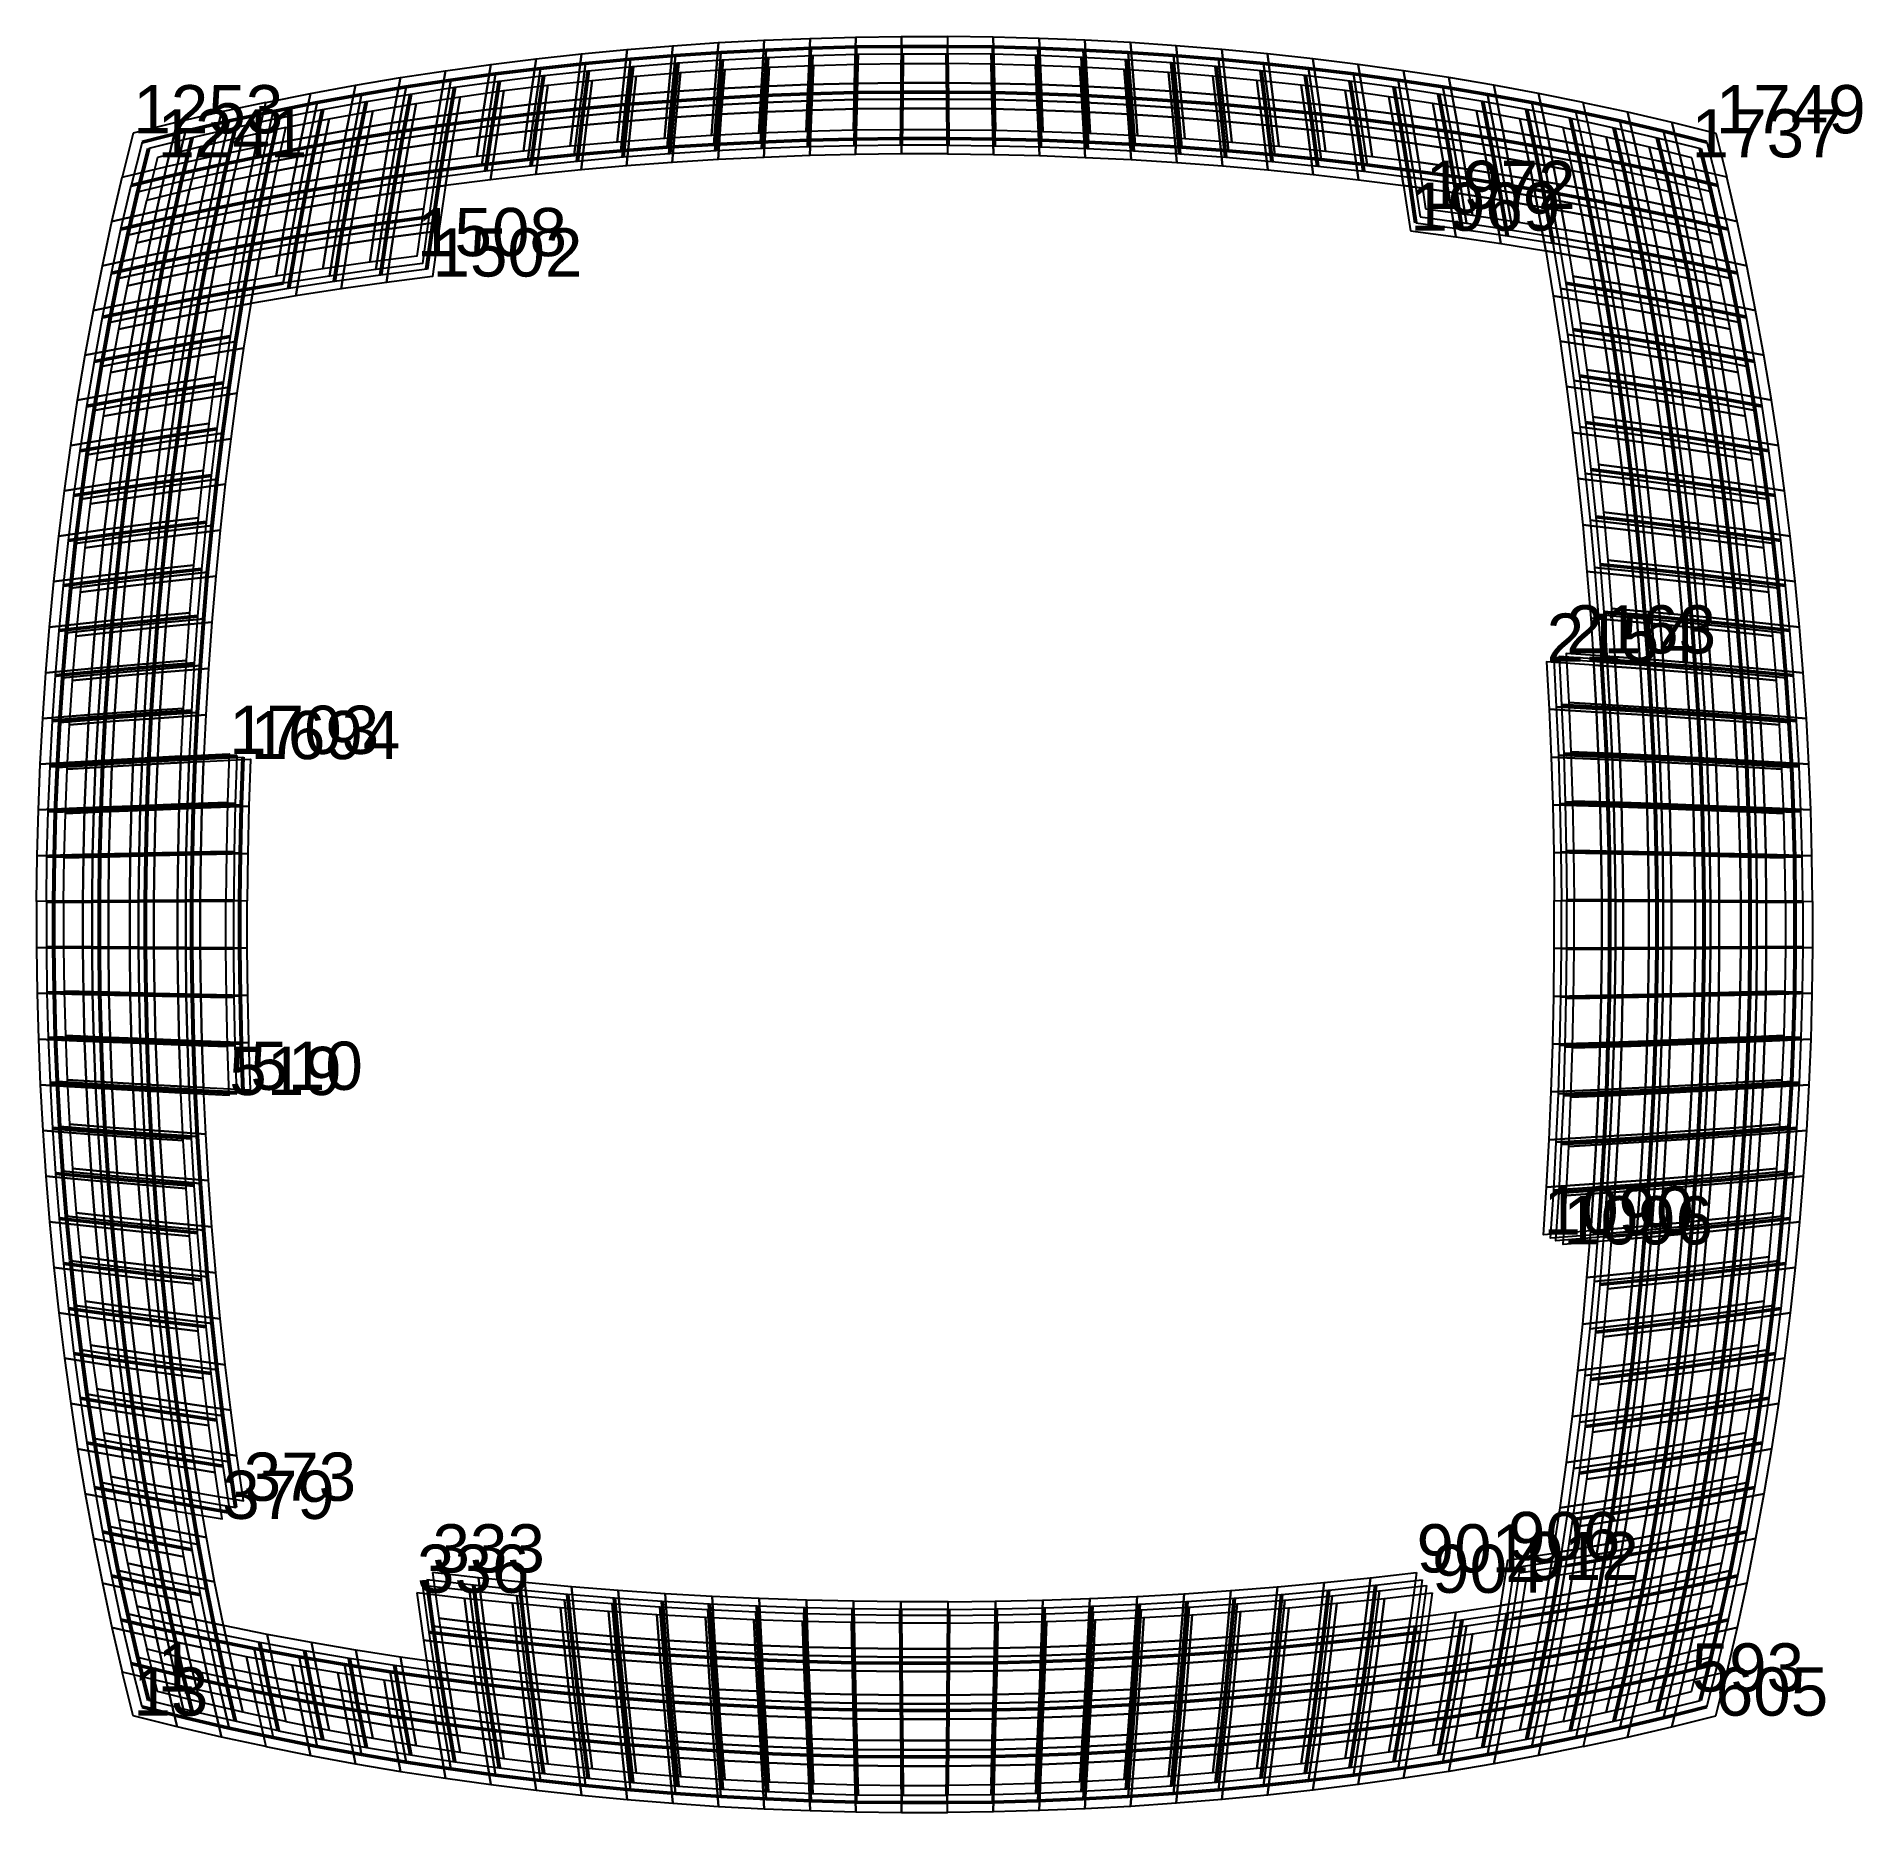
# Model space of a CAD drawing. Extents: x -18.4 to 19.4, y -18.4 to 18.4.
import ezdxf

# ---------------------------------------------------------------- set-up
doc = ezdxf.new("R2010")
doc.units = 0
doc.header["$MEASUREMENT"] = 0
doc.layers.add('Errors', color=7, linetype='CONTINUOUS')
doc.layers.add('TestBases', color=7, linetype='CONTINUOUS')
doc.layers.add('LowerTendons', color=4, linetype='CONTINUOUS', lineweight=53)
doc.layers.add('UpperTendons', color=160, linetype='CONTINUOUS', lineweight=50)
doc.styles.get("Standard").update_dxf_attribs({"font": 'arial.ttf', "width": 40, "oblique": 50})

msp = doc.modelspace()

# ---------------------------------------------------------------- texts
at = {"layer": 'Errors'}
for s, p in [('1253', (-16.3963, 16.3963, 27.6682)), ('1749', (16.3963, 16.3963, 27.6682)), ('1241', (-15.8967, 15.8967, 26.8251)), ('1737', (15.8967, 15.8967, 26.8251)), ('1972', (10.3842, 14.8283, 31.2329)), ('1969', (10.0678, 14.3765, 30.2812)), ('1508', (-10.5178, 13.8505, 31.6345)), ('1502', (-10.1973, 13.4285, 30.6706)), ('2154', (12.8921, 5.4451, 32.0802)), ('2163', (13.2973, 5.6162, 33.0884)), ('1703', (-14.4092, 3.5347, 32.9103)), ('1694', (-13.9701, 3.427, 31.9075)), ('519', (-14.4092, -3.5347, 32.9103)), ('510', (-13.9701, -3.427, 31.9075)), ('1090', (12.829, -6.428, 31.9233)), ('1096', (13.2322, -6.63, 32.9266)), ('373', (-14.1099, -11.9435, 29.7197)), ('379', (-14.5534, -12.3189, 30.6537)), ('333', (-10.1973, -13.4285, 30.6706)), ('901', (10.1973, -13.4285, 30.6706)), ('906', (12.0913, -13.1733, 30.0876)), ('336', (-10.5178, -13.8505, 31.6345)), ('904', (10.5178, -13.8505, 31.6345)), ('912', (12.4713, -13.5873, 31.0332)), ('1', (-15.8967, -15.8967, 26.8251)), ('593', (15.8967, -15.8967, 26.8251)), ('13', (-16.3963, -16.3963, 27.6682)), ('605', (16.3963, -16.3963, 27.6682))]:
    msp.add_text(s, height=1, dxfattribs=at).set_placement(p)

# ---------------------------------------------------------------- linework, layer by layer
at = {"layer": 'LowerTendons'}
for p, q in [((-5.1149, 17.8579, 30.1345), (-5.2032, 16.9222, 30.6549)), ((-4.2592, 16.9838, 30.7663), (-4.1864, 17.9207, 30.2404)), ((-3.257, 17.9708, 30.325), (-3.3139, 17.033, 30.8553)), ((-2.3678, 17.0698, 30.9221), (-2.3269, 18.0083, 30.3883)), ((-1.3964, 18.0333, 30.4304), (-1.421, 17.0943, 30.9665)), ((-0.4655, 18.0457, 30.4515), (-0.4737, 17.1065, 30.9888)), ((0.4655, 18.0457, 30.4515), (0.4737, 17.1065, 30.9888)), ((1.3964, 18.0333, 30.4304), (1.421, 17.0943, 30.9665)), ((2.3678, 17.0698, 30.9221), (2.3269, 18.0083, 30.3883)), ((3.257, 17.9708, 30.325), (3.3139, 17.033, 30.8553)), ((4.2592, 16.9838, 30.7663), (4.1864, 17.9207, 30.2404)), ((5.1149, 17.8579, 30.1345), (5.2032, 16.9222, 30.6549)), ((-8.8148, 17.4788, 29.4949), (-8.9604, 16.5509, 29.9823)), ((-8.0247, 16.6627, 30.1848), (-7.8925, 17.5931, 29.6876)), ((-6.9681, 17.6942, 29.8583), (-7.0863, 16.7618, 30.3642)), ((-6.1456, 16.8483, 30.5209), (-6.0422, 17.7824, 30.0073)), ((6.1456, 16.8483, 30.5209), (6.0422, 17.7824, 30.0073)), ((6.9681, 17.6942, 29.8583), (7.0863, 16.7618, 30.3642)), ((8.0247, 16.6627, 30.1848), (7.8925, 17.5931, 29.6876)), ((8.8148, 17.4788, 29.4949), (8.9604, 16.5509, 29.9823)), ((-11.7487, 16.1384, 29.2349), (-11.5669, 17.0567, 28.7825)), ((-10.6524, 17.2109, 29.0426), (-10.8229, 16.2889, 29.5075)), ((-9.8934, 16.4263, 29.7566), (-9.7349, 17.3515, 29.2799)), ((-3.3139, 17.033, 30.8553), (-3.3679, 16.0796, 31.357)), ((-2.4065, 16.1155, 31.427), (-2.3678, 17.0698, 30.9221)), ((-1.421, 17.0943, 30.9665), (-1.4442, 16.1394, 31.4737)), ((-0.4737, 17.1065, 30.9888), (-0.4814, 16.1513, 31.497)), ((0.4737, 17.1065, 30.9888), (0.4814, 16.1513, 31.497)), ((1.421, 17.0943, 30.9665), (1.4442, 16.1394, 31.4737)), ((2.4065, 16.1155, 31.427), (2.3678, 17.0698, 30.9221)), ((3.3139, 17.033, 30.8553), (3.3679, 16.0796, 31.357)), ((9.8934, 16.4263, 29.7566), (9.7349, 17.3515, 29.2799)), ((10.6524, 17.2109, 29.0426), (10.8229, 16.2889, 29.5075)), ((11.7487, 16.1384, 29.2349), (11.5669, 17.0567, 28.7825)), ((-13.5868, 15.7978, 28.618), (-13.3851, 16.7075, 28.1932)), ((-12.4779, 16.8889, 28.4995), (-12.6702, 15.9747, 28.9385)), ((-8.1494, 15.719, 30.6539), (-8.0247, 16.6627, 30.1848)), ((-7.0863, 16.7618, 30.3642), (-7.1977, 15.8154, 30.8419)), ((-6.2433, 15.8997, 31.0062), (-6.1456, 16.8483, 30.5209)), ((-5.2032, 16.9222, 30.6549), (-5.2866, 15.9717, 31.1466)), ((-4.328, 16.0316, 31.2636), (-4.2592, 16.9838, 30.7663)), ((4.328, 16.0316, 31.2636), (4.2592, 16.9838, 30.7663)), ((5.2032, 16.9222, 30.6549), (5.2866, 15.9717, 31.1466)), ((6.2433, 15.8997, 31.0062), (6.1456, 16.8483, 30.5209)), ((7.0863, 16.7618, 30.3642), (7.1977, 15.8154, 30.8419)), ((8.1494, 15.719, 30.6539), (8.0247, 16.6627, 30.1848)), ((12.4779, 16.8889, 28.4995), (12.6702, 15.9747, 28.9385)), ((13.5868, 15.7978, 28.618), (13.3851, 16.7075, 28.1932)), ((-15.186, 16.3024, 27.5095), (-15.4036, 15.4036, 27.9038)), ((-14.288, 16.512, 27.8633), (-14.4981, 15.6075, 28.2732)), ((-10.8229, 16.2889, 29.5075), (-10.9835, 15.3556, 29.9454)), ((-10.0427, 15.4892, 30.2057), (-9.8934, 16.4263, 29.7566)), ((-8.9604, 16.5509, 29.9823), (-9.0978, 15.6103, 30.4419)), ((8.9604, 16.5509, 29.9823), (9.0978, 15.6103, 30.4419)), ((10.0427, 15.4892, 30.2057), (9.8934, 16.4263, 29.7566)), ((10.8229, 16.2889, 29.5075), (10.9835, 15.3556, 29.9454)), ((14.288, 16.512, 27.8633), (14.4981, 15.6075, 28.2732)), ((15.186, 16.3024, 27.5095), (15.4036, 15.4036, 27.9038)), ((-16.3024, 15.186, 27.5095), (-16.0784, 16.0784, 27.1317)), ((-12.6702, 15.9747, 28.9385), (-12.8508, 15.0509, 29.3511)), ((-11.9197, 15.2096, 29.6605), (-11.7487, 16.1384, 29.2349)), ((11.9197, 15.2096, 29.6605), (11.7487, 16.1384, 29.2349)), ((12.6702, 15.9747, 28.9385), (12.8508, 15.0509, 29.3511)), ((16.3024, 15.186, 27.5095), (16.0784, 16.0784, 27.1317)), ((-14.4981, 15.6075, 28.2732), (-14.6952, 14.6952, 28.6575)), ((-13.7762, 14.8795, 29.0168), (-13.5868, 15.7978, 28.618)), ((13.7762, 14.8795, 29.0168), (13.5868, 15.7978, 28.618)), ((14.4981, 15.6075, 28.2732), (14.6952, 14.6952, 28.6575)), ((-16.512, 14.288, 27.8633), (-16.3024, 15.186, 27.5095)), ((-15.4036, 15.4036, 27.9038), (-15.6075, 14.4981, 28.2732)), ((-12.08, 14.2712, 30.0594), (-11.9197, 15.2096, 29.6605)), ((-10.9835, 15.3556, 29.9454), (-11.1341, 14.4119, 30.356)), ((-10.1829, 14.5408, 30.6273), (-10.0427, 15.4892, 30.2057)), ((10.1829, 14.5408, 30.6273), (10.0427, 15.4892, 30.2057)), ((10.9835, 15.3556, 29.9454), (11.1341, 14.4119, 30.356)), ((12.08, 14.2712, 30.0594), (11.9197, 15.2096, 29.6605)), ((15.4036, 15.4036, 27.9038), (15.6075, 14.4981, 28.2732)), ((16.512, 14.288, 27.8633), (16.3024, 15.186, 27.5095)), ((-13.9534, 13.9534, 29.3899), (-13.7762, 14.8795, 29.0168)), ((-12.8508, 15.0509, 29.3511), (-13.0199, 14.1183, 29.7374)), ((12.8508, 15.0509, 29.3511), (13.0199, 14.1183, 29.7374)), ((13.9534, 13.9534, 29.3899), (13.7762, 14.8795, 29.0168)), ((-15.6075, 14.4981, 28.2732), (-15.7978, 13.5868, 28.618)), ((-14.6952, 14.6952, 28.6575), (-14.8795, 13.7762, 29.0168)), ((-11.1341, 14.4119, 30.356), (-11.2747, 13.4586, 30.7393)), ((-10.3138, 13.582, 31.0211), (-10.1829, 14.5408, 30.6273)), ((14.6952, 14.6952, 28.6575), (14.8795, 13.7762, 29.0168)), ((15.6075, 14.4981, 28.2732), (15.7978, 13.5868, 28.618)), ((-16.7075, 13.3851, 28.1932), (-16.512, 14.288, 27.8633)), ((-13.0199, 14.1183, 29.7374), (-13.1776, 13.1776, 30.0975)), ((-12.2295, 13.3239, 30.4315), (-12.08, 14.2712, 30.0594)), ((16.7075, 13.3851, 28.1932), (16.512, 14.288, 27.8633)), ((-14.8795, 13.7762, 29.0168), (-15.0509, 12.8508, 29.3511)), ((-14.1183, 13.0199, 29.7374), (-13.9534, 13.9534, 29.3899)), ((14.1183, 13.0199, 29.7374), (13.9534, 13.9534, 29.3899)), ((14.8795, 13.7762, 29.0168), (15.0509, 12.8508, 29.3511)), ((-16.8889, 12.4779, 28.4995), (-16.7075, 13.3851, 28.1932)), ((-15.7978, 13.5868, 28.618), (-15.9747, 12.6702, 28.9385)), ((15.7978, 13.5868, 28.618), (15.9747, 12.6702, 28.9385)), ((16.8889, 12.4779, 28.4995), (16.7075, 13.3851, 28.1932)), ((-14.2712, 12.08, 30.0594), (-14.1183, 13.0199, 29.7374)), ((14.2712, 12.08, 30.0594), (14.1183, 13.0199, 29.7374)), ((-15.9747, 12.6702, 28.9385), (-16.1384, 11.7487, 29.2349)), ((-15.0509, 12.8508, 29.3511), (-15.2096, 11.9197, 29.6605)), ((15.0509, 12.8508, 29.3511), (15.2096, 11.9197, 29.6605)), ((15.9747, 12.6702, 28.9385), (16.1384, 11.7487, 29.2349)), ((-17.0567, 11.5669, 28.7825), (-16.8889, 12.4779, 28.4995)), ((17.0567, 11.5669, 28.7825), (16.8889, 12.4779, 28.4995)), ((-16.1384, 11.7487, 29.2349), (-16.2889, 10.8229, 29.5075)), ((-15.2096, 11.9197, 29.6605), (-15.3556, 10.9835, 29.9454)), ((-14.4119, 11.1341, 30.356), (-14.2712, 12.08, 30.0594)), ((14.4119, 11.1341, 30.356), (14.2712, 12.08, 30.0594)), ((15.2096, 11.9197, 29.6605), (15.3556, 10.9835, 29.9454)), ((16.1384, 11.7487, 29.2349), (16.2889, 10.8229, 29.5075)), ((-17.2109, 10.6524, 29.0426), (-17.0567, 11.5669, 28.7825)), ((17.2109, 10.6524, 29.0426), (17.0567, 11.5669, 28.7825)), ((-15.3556, 10.9835, 29.9454), (-15.4892, 10.0427, 30.2057)), ((-14.5408, 10.1829, 30.6273), (-14.4119, 11.1341, 30.356)), ((14.5408, 10.1829, 30.6273), (14.4119, 11.1341, 30.356)), ((15.3556, 10.9835, 29.9454), (15.4892, 10.0427, 30.2057)), ((-17.3515, 9.7349, 29.2799), (-17.2109, 10.6524, 29.0426)), ((-16.2889, 10.8229, 29.5075), (-16.4263, 9.8934, 29.7566)), ((16.2889, 10.8229, 29.5075), (16.4263, 9.8934, 29.7566)), ((17.3515, 9.7349, 29.2799), (17.2109, 10.6524, 29.0426)), ((-16.4263, 9.8934, 29.7566), (-16.5509, 8.9604, 29.9823)), ((-15.4892, 10.0427, 30.2057), (-15.6103, 9.0978, 30.4419)), ((-14.6577, 9.2269, 30.8736), (-14.5408, 10.1829, 30.6273)), ((14.6577, 9.2269, 30.8736), (14.5408, 10.1829, 30.6273)), ((15.4892, 10.0427, 30.2057), (15.6103, 9.0978, 30.4419)), ((16.4263, 9.8934, 29.7566), (16.5509, 8.9604, 29.9823)), ((-17.4788, 8.8148, 29.4949), (-17.3515, 9.7349, 29.2799)), ((17.4788, 8.8148, 29.4949), (17.3515, 9.7349, 29.2799)), ((-15.6103, 9.0978, 30.4419), (-15.719, 8.1494, 30.6539)), ((-14.7627, 8.2666, 31.0948), (-14.6577, 9.2269, 30.8736)), ((14.7627, 8.2666, 31.0948), (14.6577, 9.2269, 30.8736)), ((15.6103, 9.0978, 30.4419), (15.719, 8.1494, 30.6539)), ((-17.5931, 7.8925, 29.6876), (-17.4788, 8.8148, 29.4949)), ((-16.5509, 8.9604, 29.9823), (-16.6627, 8.0247, 30.1848)), ((16.5509, 8.9604, 29.9823), (16.6627, 8.0247, 30.1848)), ((17.5931, 7.8925, 29.6876), (17.4788, 8.8148, 29.4949)), ((-16.6627, 8.0247, 30.1848), (-16.7618, 7.0863, 30.3642)), ((-15.719, 8.1494, 30.6539), (-15.8154, 7.1977, 30.8419)), ((-14.856, 7.3025, 31.2911), (-14.7627, 8.2666, 31.0948)), ((14.856, 7.3025, 31.2911), (14.7627, 8.2666, 31.0948)), ((15.719, 8.1494, 30.6539), (15.8154, 7.1977, 30.8419)), ((16.6627, 8.0247, 30.1848), (16.7618, 7.0863, 30.3642)), ((-17.6942, 6.9681, 29.8583), (-17.5931, 7.8925, 29.6876)), ((17.6942, 6.9681, 29.8583), (17.5931, 7.8925, 29.6876)), ((-15.8154, 7.1977, 30.8419), (-15.8997, 6.2433, 31.0062)), ((-14.9374, 6.3353, 31.4626), (-14.856, 7.3025, 31.2911)), ((14.9374, 6.3353, 31.4626), (14.856, 7.3025, 31.2911)), ((15.8154, 7.1977, 30.8419), (15.8997, 6.2433, 31.0062)), ((-17.7824, 6.0422, 30.0073), (-17.6942, 6.9681, 29.8583)), ((-16.7618, 7.0863, 30.3642), (-16.8483, 6.1456, 30.5209)), ((16.7618, 7.0863, 30.3642), (16.8483, 6.1456, 30.5209)), ((17.7824, 6.0422, 30.0073), (17.6942, 6.9681, 29.8583)), ((-16.8483, 6.1456, 30.5209), (-16.9222, 5.2032, 30.6549)), ((-15.8997, 6.2433, 31.0062), (-15.9717, 5.2866, 31.1466)), ((-15.0071, 5.3652, 31.6095), (-14.9374, 6.3353, 31.4626)), ((15.0071, 5.3652, 31.6095), (14.9374, 6.3353, 31.4626)), ((15.8997, 6.2433, 31.0062), (15.9717, 5.2866, 31.1466)), ((16.8483, 6.1456, 30.5209), (16.9222, 5.2032, 30.6549)), ((-17.8579, 5.1149, 30.1345), (-17.7824, 6.0422, 30.0073)), ((17.8579, 5.1149, 30.1345), (17.7824, 6.0422, 30.0073)), ((-15.0651, 4.3928, 31.7318), (-15.0071, 5.3652, 31.6095)), ((14.0294, 5.4388, 32.043), (14.0852, 4.4535, 32.1704)), ((15.0651, 4.3928, 31.7318), (15.0071, 5.3652, 31.6095)), ((-17.9207, 4.1864, 30.2404), (-17.8579, 5.1149, 30.1345)), ((-16.9222, 5.2032, 30.6549), (-16.9838, 4.2592, 30.7663)), ((-15.9717, 5.2866, 31.1466), (-16.0316, 4.328, 31.2636)), ((15.9717, 5.2866, 31.1466), (16.0316, 4.328, 31.2636)), ((16.9222, 5.2032, 30.6549), (16.9838, 4.2592, 30.7663)), ((17.9207, 4.1864, 30.2404), (17.8579, 5.1149, 30.1345)), ((-17.9708, 3.257, 30.325), (-17.9207, 4.1864, 30.2404)), ((-16.9838, 4.2592, 30.7663), (-17.033, 3.3139, 30.8553)), ((-16.0316, 4.328, 31.2636), (-16.0796, 3.3679, 31.357)), ((-15.1116, 3.4186, 31.8295), (-15.0651, 4.3928, 31.7318)), ((14.0852, 4.4535, 32.1704), (14.1298, 3.4662, 32.2722)), ((15.1116, 3.4186, 31.8295), (15.0651, 4.3928, 31.7318)), ((16.0316, 4.328, 31.2636), (16.0796, 3.3679, 31.357)), ((16.9838, 4.2592, 30.7663), (17.033, 3.3139, 30.8553)), ((17.9708, 3.257, 30.325), (17.9207, 4.1864, 30.2404)), ((-15.1462, 2.4429, 31.9027), (-15.1116, 3.4186, 31.8295)), ((-14.1298, 3.4662, 32.2722), (-14.1631, 2.477, 32.3485)), ((14.1298, 3.4662, 32.2722), (14.1631, 2.477, 32.3485)), ((15.1462, 2.4429, 31.9027), (15.1116, 3.4186, 31.8295)), ((-18.0083, 2.3269, 30.3883), (-17.9708, 3.257, 30.325)), ((-17.033, 3.3139, 30.8553), (-17.0698, 2.3678, 30.9221)), ((-16.0796, 3.3679, 31.357), (-16.1155, 2.4065, 31.427)), ((16.0796, 3.3679, 31.357), (16.1155, 2.4065, 31.427)), ((17.033, 3.3139, 30.8553), (17.0698, 2.3678, 30.9221)), ((18.0083, 2.3269, 30.3883), (17.9708, 3.257, 30.325)), ((-18.0333, 1.3964, 30.4304), (-18.0083, 2.3269, 30.3883)), ((-17.0698, 2.3678, 30.9221), (-17.0943, 1.421, 30.9665)), ((-16.1155, 2.4065, 31.427), (-16.1394, 1.4442, 31.4737)), ((-15.1694, 1.4662, 31.9514), (-15.1462, 2.4429, 31.9027)), ((-14.1631, 2.477, 32.3485), (-14.1854, 1.4867, 32.3994)), ((14.1631, 2.477, 32.3485), (14.1854, 1.4867, 32.3994)), ((15.1694, 1.4662, 31.9514), (15.1462, 2.4429, 31.9027)), ((16.1155, 2.4065, 31.427), (16.1394, 1.4442, 31.4737)), ((17.0698, 2.3678, 30.9221), (17.0943, 1.421, 30.9665)), ((18.0333, 1.3964, 30.4304), (18.0083, 2.3269, 30.3883)), ((-18.0457, 0.4655, 30.4515), (-18.0333, 1.3964, 30.4304)), ((-17.0943, 1.421, 30.9665), (-17.1065, 0.4737, 30.9888)), ((-16.1394, 1.4442, 31.4737), (-16.1513, 0.4814, 31.497)), ((-15.181, 0.4888, 31.9758), (-15.1694, 1.4662, 31.9514)), ((-14.1854, 1.4867, 32.3994), (-14.1966, 0.4956, 32.4248)), ((14.1854, 1.4867, 32.3994), (14.1966, 0.4956, 32.4248)), ((15.181, 0.4888, 31.9758), (15.1694, 1.4662, 31.9514)), ((16.1394, 1.4442, 31.4737), (16.1513, 0.4814, 31.497)), ((17.0943, 1.421, 30.9665), (17.1065, 0.4737, 30.9888)), ((18.0457, 0.4655, 30.4515), (18.0333, 1.3964, 30.4304)), ((-18.0457, -0.4655, 30.4515), (-18.0457, 0.4655, 30.4515)), ((-17.1065, 0.4737, 30.9888), (-17.1065, -0.4737, 30.9888)), ((-16.1513, 0.4814, 31.497), (-16.1513, -0.4814, 31.497)), ((-15.181, -0.4888, 31.9758), (-15.181, 0.4888, 31.9758)), ((-14.1966, 0.4956, 32.4248), (-14.1966, -0.4956, 32.4248)), ((14.1966, 0.4956, 32.4248), (14.1966, -0.4956, 32.4248)), ((15.181, -0.4888, 31.9758), (15.181, 0.4888, 31.9758)), ((16.1513, 0.4814, 31.497), (16.1513, -0.4814, 31.497)), ((17.1065, 0.4737, 30.9888), (17.1065, -0.4737, 30.9888)), ((18.0457, -0.4655, 30.4515), (18.0457, 0.4655, 30.4515)), ((-18.0333, -1.3964, 30.4304), (-18.0457, -0.4655, 30.4515)), ((-17.1065, -0.4737, 30.9888), (-17.0943, -1.421, 30.9665)), ((-16.1513, -0.4814, 31.497), (-16.1394, -1.4442, 31.4737)), ((-15.1694, -1.4662, 31.9514), (-15.181, -0.4888, 31.9758)), ((-14.1966, -0.4956, 32.4248), (-14.1854, -1.4867, 32.3994)), ((14.1966, -0.4956, 32.4248), (14.1854, -1.4867, 32.3994)), ((15.1694, -1.4662, 31.9514), (15.181, -0.4888, 31.9758)), ((16.1513, -0.4814, 31.497), (16.1394, -1.4442, 31.4737)), ((17.1065, -0.4737, 30.9888), (17.0943, -1.421, 30.9665)), ((18.0333, -1.3964, 30.4304), (18.0457, -0.4655, 30.4515)), ((-18.0083, -2.3269, 30.3883), (-18.0333, -1.3964, 30.4304)), ((-17.0943, -1.421, 30.9665), (-17.0698, -2.3678, 30.9221)), ((-16.1394, -1.4442, 31.4737), (-16.1155, -2.4065, 31.427)), ((-15.1462, -2.4429, 31.9027), (-15.1694, -1.4662, 31.9514)), ((-14.1854, -1.4867, 32.3994), (-14.1631, -2.477, 32.3485)), ((14.1854, -1.4867, 32.3994), (14.1631, -2.477, 32.3485)), ((15.1462, -2.4429, 31.9027), (15.1694, -1.4662, 31.9514)), ((16.1394, -1.4442, 31.4737), (16.1155, -2.4065, 31.427)), ((17.0943, -1.421, 30.9665), (17.0698, -2.3678, 30.9221)), ((18.0083, -2.3269, 30.3883), (18.0333, -1.3964, 30.4304)), ((-17.9708, -3.257, 30.325), (-18.0083, -2.3269, 30.3883)), ((-17.0698, -2.3678, 30.9221), (-17.033, -3.3139, 30.8553)), ((-16.1155, -2.4065, 31.427), (-16.0796, -3.3679, 31.357)), ((-15.1116, -3.4186, 31.8295), (-15.1462, -2.4429, 31.9027)), ((-14.1631, -2.477, 32.3485), (-14.1298, -3.4662, 32.2722)), ((14.1631, -2.477, 32.3485), (14.1298, -3.4662, 32.2722)), ((15.1116, -3.4186, 31.8295), (15.1462, -2.4429, 31.9027)), ((16.1155, -2.4065, 31.427), (16.0796, -3.3679, 31.357)), ((17.0698, -2.3678, 30.9221), (17.033, -3.3139, 30.8553)), ((17.9708, -3.257, 30.325), (18.0083, -2.3269, 30.3883)), ((-17.9207, -4.1864, 30.2404), (-17.9708, -3.257, 30.325)), ((-17.033, -3.3139, 30.8553), (-16.9838, -4.2592, 30.7663)), ((-16.0796, -3.3679, 31.357), (-16.0316, -4.328, 31.2636)), ((16.0796, -3.3679, 31.357), (16.0316, -4.328, 31.2636)), ((17.033, -3.3139, 30.8553), (16.9838, -4.2592, 30.7663)), ((17.9207, -4.1864, 30.2404), (17.9708, -3.257, 30.325)), ((-15.0651, -4.3928, 31.7318), (-15.1116, -3.4186, 31.8295)), ((14.1298, -3.4662, 32.2722), (14.0852, -4.4535, 32.1704)), ((15.0651, -4.3928, 31.7318), (15.1116, -3.4186, 31.8295)), ((-17.8579, -5.1149, 30.1345), (-17.9207, -4.1864, 30.2404)), ((-16.9838, -4.2592, 30.7663), (-16.9222, -5.2032, 30.6549)), ((-16.0316, -4.328, 31.2636), (-15.9717, -5.2866, 31.1466)), ((-15.0071, -5.3652, 31.6095), (-15.0651, -4.3928, 31.7318)), ((14.0852, -4.4535, 32.1704), (14.0294, -5.4388, 32.043)), ((15.0071, -5.3652, 31.6095), (15.0651, -4.3928, 31.7318)), ((16.0316, -4.328, 31.2636), (15.9717, -5.2866, 31.1466)), ((16.9838, -4.2592, 30.7663), (16.9222, -5.2032, 30.6549)), ((17.8579, -5.1149, 30.1345), (17.9207, -4.1864, 30.2404)), ((-17.7824, -6.0422, 30.0073), (-17.8579, -5.1149, 30.1345)), ((-16.9222, -5.2032, 30.6549), (-16.8483, -6.1456, 30.5209)), ((-15.9717, -5.2866, 31.1466), (-15.8997, -6.2433, 31.0062)), ((15.9717, -5.2866, 31.1466), (15.8997, -6.2433, 31.0062)), ((16.9222, -5.2032, 30.6549), (16.8483, -6.1456, 30.5209)), ((17.7824, -6.0422, 30.0073), (17.8579, -5.1149, 30.1345)), ((-14.9374, -6.3353, 31.4626), (-15.0071, -5.3652, 31.6095)), ((14.0294, -5.4388, 32.043), (13.9625, -6.4214, 31.89)), ((14.9374, -6.3353, 31.4626), (15.0071, -5.3652, 31.6095)), ((-17.6942, -6.9681, 29.8583), (-17.7824, -6.0422, 30.0073)), ((17.6942, -6.9681, 29.8583), (17.7824, -6.0422, 30.0073)), ((-16.8483, -6.1456, 30.5209), (-16.7618, -7.0863, 30.3642)), ((-15.8997, -6.2433, 31.0062), (-15.8154, -7.1977, 30.8419)), ((-14.856, -7.3025, 31.2911), (-14.9374, -6.3353, 31.4626)), ((14.856, -7.3025, 31.2911), (14.9374, -6.3353, 31.4626)), ((15.8997, -6.2433, 31.0062), (15.8154, -7.1977, 30.8419)), ((16.8483, -6.1456, 30.5209), (16.7618, -7.0863, 30.3642)), ((-17.5931, -7.8925, 29.6876), (-17.6942, -6.9681, 29.8583)), ((-16.7618, -7.0863, 30.3642), (-16.6627, -8.0247, 30.1848)), ((16.7618, -7.0863, 30.3642), (16.6627, -8.0247, 30.1848)), ((17.5931, -7.8925, 29.6876), (17.6942, -6.9681, 29.8583)), ((-15.8154, -7.1977, 30.8419), (-15.719, -8.1494, 30.6539)), ((-14.7627, -8.2666, 31.0948), (-14.856, -7.3025, 31.2911)), ((14.7627, -8.2666, 31.0948), (14.856, -7.3025, 31.2911)), ((15.8154, -7.1977, 30.8419), (15.719, -8.1494, 30.6539)), ((-17.4788, -8.8148, 29.4949), (-17.5931, -7.8925, 29.6876)), ((17.4788, -8.8148, 29.4949), (17.5931, -7.8925, 29.6876)), ((-16.6627, -8.0247, 30.1848), (-16.5509, -8.9604, 29.9823)), ((-15.719, -8.1494, 30.6539), (-15.6103, -9.0978, 30.4419)), ((-14.6577, -9.2269, 30.8736), (-14.7627, -8.2666, 31.0948)), ((14.6577, -9.2269, 30.8736), (14.7627, -8.2666, 31.0948)), ((15.719, -8.1494, 30.6539), (15.6103, -9.0978, 30.4419)), ((16.6627, -8.0247, 30.1848), (16.5509, -8.9604, 29.9823)), ((-17.3515, -9.7349, 29.2799), (-17.4788, -8.8148, 29.4949)), ((-16.5509, -8.9604, 29.9823), (-16.4263, -9.8934, 29.7566)), ((16.5509, -8.9604, 29.9823), (16.4263, -9.8934, 29.7566)), ((17.3515, -9.7349, 29.2799), (17.4788, -8.8148, 29.4949)), ((-15.6103, -9.0978, 30.4419), (-15.4892, -10.0427, 30.2057)), ((-14.5408, -10.1829, 30.6273), (-14.6577, -9.2269, 30.8736)), ((14.5408, -10.1829, 30.6273), (14.6577, -9.2269, 30.8736)), ((15.6103, -9.0978, 30.4419), (15.4892, -10.0427, 30.2057)), ((-17.2109, -10.6524, 29.0426), (-17.3515, -9.7349, 29.2799)), ((17.2109, -10.6524, 29.0426), (17.3515, -9.7349, 29.2799)), ((-16.4263, -9.8934, 29.7566), (-16.2889, -10.8229, 29.5075)), ((-15.4892, -10.0427, 30.2057), (-15.3556, -10.9835, 29.9454)), ((-14.4119, -11.1341, 30.356), (-14.5408, -10.1829, 30.6273)), ((14.4119, -11.1341, 30.356), (14.5408, -10.1829, 30.6273)), ((15.4892, -10.0427, 30.2057), (15.3556, -10.9835, 29.9454)), ((16.4263, -9.8934, 29.7566), (16.2889, -10.8229, 29.5075)), ((-17.0567, -11.5669, 28.7825), (-17.2109, -10.6524, 29.0426)), ((-16.2889, -10.8229, 29.5075), (-16.1384, -11.7487, 29.2349)), ((16.2889, -10.8229, 29.5075), (16.1384, -11.7487, 29.2349)), ((17.0567, -11.5669, 28.7825), (17.2109, -10.6524, 29.0426)), ((-15.3556, -10.9835, 29.9454), (-15.2096, -11.9197, 29.6605)), ((-14.2712, -12.08, 30.0594), (-14.4119, -11.1341, 30.356)), ((14.2712, -12.08, 30.0594), (14.4119, -11.1341, 30.356)), ((15.3556, -10.9835, 29.9454), (15.2096, -11.9197, 29.6605)), ((-16.8889, -12.4779, 28.4995), (-17.0567, -11.5669, 28.7825)), ((16.8889, -12.4779, 28.4995), (17.0567, -11.5669, 28.7825)), ((-16.1384, -11.7487, 29.2349), (-15.9747, -12.6702, 28.9385)), ((-15.2096, -11.9197, 29.6605), (-15.0509, -12.8508, 29.3511)), ((14.1183, -13.0199, 29.7374), (14.2712, -12.08, 30.0594)), ((15.2096, -11.9197, 29.6605), (15.0509, -12.8508, 29.3511)), ((16.1384, -11.7487, 29.2349), (15.9747, -12.6702, 28.9385)), ((-16.7075, -13.3851, 28.1932), (-16.8889, -12.4779, 28.4995)), ((16.7075, -13.3851, 28.1932), (16.8889, -12.4779, 28.4995)), ((-15.9747, -12.6702, 28.9385), (-15.7978, -13.5868, 28.618)), ((-15.0509, -12.8508, 29.3511), (-14.8795, -13.7762, 29.0168)), ((15.0509, -12.8508, 29.3511), (14.8795, -13.7762, 29.0168)), ((15.9747, -12.6702, 28.9385), (15.7978, -13.5868, 28.618)), ((13.1776, -13.1776, 30.0975), (13.0199, -14.1183, 29.7374)), ((13.9534, -13.9534, 29.3899), (14.1183, -13.0199, 29.7374)), ((-16.512, -14.288, 27.8633), (-16.7075, -13.3851, 28.1932)), ((-15.7978, -13.5868, 28.618), (-15.6075, -14.4981, 28.2732)), ((-10.1829, -14.5408, 30.6273), (-10.3138, -13.582, 31.0211)), ((15.7978, -13.5868, 28.618), (15.6075, -14.4981, 28.2732)), ((16.512, -14.288, 27.8633), (16.7075, -13.3851, 28.1932)), ((-14.8795, -13.7762, 29.0168), (-14.6952, -14.6952, 28.6575)), ((-9.3474, -13.694, 31.2771), (-9.2269, -14.6577, 30.8736)), ((-8.2666, -14.7627, 31.0948), (-8.3761, -13.7948, 31.5071)), ((-7.4006, -13.8842, 31.7114), (-7.3025, -14.856, 31.2911)), ((-6.3353, -14.9374, 31.4626), (-6.4214, -13.9625, 31.89)), ((6.3353, -14.9374, 31.4626), (6.4214, -13.9625, 31.89)), ((7.4006, -13.8842, 31.7114), (7.3025, -14.856, 31.2911)), ((8.2666, -14.7627, 31.0948), (8.3761, -13.7948, 31.5071)), ((9.3474, -13.694, 31.2771), (9.2269, -14.6577, 30.8736)), ((13.7762, -14.8795, 29.0168), (13.9534, -13.9534, 29.3899)), ((14.8795, -13.7762, 29.0168), (14.6952, -14.6952, 28.6575)), ((-16.3024, -15.186, 27.5095), (-16.512, -14.288, 27.8633)), ((-5.4388, -14.0294, 32.043), (-5.3652, -15.0071, 31.6095)), ((-4.3928, -15.0651, 31.7318), (-4.4535, -14.0852, 32.1704)), ((-3.4662, -14.1298, 32.2722), (-3.4186, -15.1116, 31.8295)), ((-2.4429, -15.1462, 31.9027), (-2.477, -14.1631, 32.3485)), ((-1.4867, -14.1854, 32.3994), (-1.4662, -15.1694, 31.9514)), ((-0.4956, -14.1966, 32.4248), (-0.4888, -15.181, 31.9758)), ((0.4956, -14.1966, 32.4248), (0.4888, -15.181, 31.9758)), ((1.4867, -14.1854, 32.3994), (1.4662, -15.1694, 31.9514)), ((2.4429, -15.1462, 31.9027), (2.477, -14.1631, 32.3485)), ((3.4662, -14.1298, 32.2722), (3.4186, -15.1116, 31.8295)), ((4.3928, -15.0651, 31.7318), (4.4535, -14.0852, 32.1704)), ((5.4388, -14.0294, 32.043), (5.3652, -15.0071, 31.6095)), ((11.9197, -15.2096, 29.6605), (12.08, -14.2712, 30.0594)), ((13.0199, -14.1183, 29.7374), (12.8508, -15.0509, 29.3511)), ((16.3024, -15.186, 27.5095), (16.512, -14.288, 27.8633)), ((-15.6075, -14.4981, 28.2732), (-15.4036, -15.4036, 27.9038)), ((-14.6952, -14.6952, 28.6575), (-14.4981, -15.6075, 28.2732)), ((-10.0427, -15.4892, 30.2057), (-10.1829, -14.5408, 30.6273)), ((-9.2269, -14.6577, 30.8736), (-9.0978, -15.6103, 30.4419)), ((9.2269, -14.6577, 30.8736), (9.0978, -15.6103, 30.4419)), ((10.0427, -15.4892, 30.2057), (10.1829, -14.5408, 30.6273)), ((11.1341, -14.4119, 30.356), (10.9835, -15.3556, 29.9454)), ((14.6952, -14.6952, 28.6575), (14.4981, -15.6075, 28.2732)), ((15.6075, -14.4981, 28.2732), (15.4036, -15.4036, 27.9038)), ((-13.5868, -15.7978, 28.618), (-13.7762, -14.8795, 29.0168)), ((-12.8508, -15.0509, 29.3511), (-12.6702, -15.9747, 28.9385)), ((-8.1494, -15.719, 30.6539), (-8.2666, -14.7627, 31.0948)), ((-7.3025, -14.856, 31.2911), (-7.1977, -15.8154, 30.8419)), ((-6.2433, -15.8997, 31.0062), (-6.3353, -14.9374, 31.4626)), ((-5.3652, -15.0071, 31.6095), (-5.2866, -15.9717, 31.1466)), ((-4.328, -16.0316, 31.2636), (-4.3928, -15.0651, 31.7318)), ((-3.4186, -15.1116, 31.8295), (-3.3679, -16.0796, 31.357)), ((3.4186, -15.1116, 31.8295), (3.3679, -16.0796, 31.357)), ((4.328, -16.0316, 31.2636), (4.3928, -15.0651, 31.7318)), ((5.3652, -15.0071, 31.6095), (5.2866, -15.9717, 31.1466)), ((6.2433, -15.8997, 31.0062), (6.3353, -14.9374, 31.4626)), ((7.3025, -14.856, 31.2911), (7.1977, -15.8154, 30.8419)), ((8.1494, -15.719, 30.6539), (8.2666, -14.7627, 31.0948)), ((12.8508, -15.0509, 29.3511), (12.6702, -15.9747, 28.9385)), ((13.5868, -15.7978, 28.618), (13.7762, -14.8795, 29.0168)), ((-16.0784, -16.0784, 27.1317), (-16.3024, -15.186, 27.5095)), ((-15.4036, -15.4036, 27.9038), (-15.186, -16.3024, 27.5095)), ((-11.7487, -16.1384, 29.2349), (-11.9197, -15.2096, 29.6605)), ((-10.9835, -15.3556, 29.9454), (-10.8229, -16.2889, 29.5075)), ((-9.8934, -16.4263, 29.7566), (-10.0427, -15.4892, 30.2057)), ((-2.4065, -16.1155, 31.427), (-2.4429, -15.1462, 31.9027)), ((-1.4662, -15.1694, 31.9514), (-1.4442, -16.1394, 31.4737)), ((-0.4888, -15.181, 31.9758), (-0.4814, -16.1513, 31.497)), ((0.4888, -15.181, 31.9758), (0.4814, -16.1513, 31.497)), ((1.4662, -15.1694, 31.9514), (1.4442, -16.1394, 31.4737)), ((2.4065, -16.1155, 31.427), (2.4429, -15.1462, 31.9027)), ((9.8934, -16.4263, 29.7566), (10.0427, -15.4892, 30.2057)), ((10.9835, -15.3556, 29.9454), (10.8229, -16.2889, 29.5075)), ((11.7487, -16.1384, 29.2349), (11.9197, -15.2096, 29.6605)), ((15.4036, -15.4036, 27.9038), (15.186, -16.3024, 27.5095)), ((16.0784, -16.0784, 27.1317), (16.3024, -15.186, 27.5095)), ((-14.4981, -15.6075, 28.2732), (-14.288, -16.512, 27.8633)), ((-13.3851, -16.7075, 28.1932), (-13.5868, -15.7978, 28.618)), ((-9.0978, -15.6103, 30.4419), (-8.9604, -16.5509, 29.9823)), ((-8.0247, -16.6627, 30.1848), (-8.1494, -15.719, 30.6539)), ((-7.1977, -15.8154, 30.8419), (-7.0863, -16.7618, 30.3642)), ((7.1977, -15.8154, 30.8419), (7.0863, -16.7618, 30.3642)), ((8.0247, -16.6627, 30.1848), (8.1494, -15.719, 30.6539)), ((9.0978, -15.6103, 30.4419), (8.9604, -16.5509, 29.9823)), ((13.3851, -16.7075, 28.1932), (13.5868, -15.7978, 28.618)), ((14.4981, -15.6075, 28.2732), (14.288, -16.512, 27.8633)), ((-12.6702, -15.9747, 28.9385), (-12.4779, -16.8889, 28.4995)), ((-11.5669, -17.0567, 28.7825), (-11.7487, -16.1384, 29.2349)), ((-6.1456, -16.8483, 30.5209), (-6.2433, -15.8997, 31.0062)), ((-5.2866, -15.9717, 31.1466), (-5.2032, -16.9222, 30.6549)), ((-4.2592, -16.9838, 30.7663), (-4.328, -16.0316, 31.2636)), ((-3.3679, -16.0796, 31.357), (-3.3139, -17.033, 30.8553)), ((-2.3678, -17.0698, 30.9221), (-2.4065, -16.1155, 31.427)), ((-1.4442, -16.1394, 31.4737), (-1.421, -17.0943, 30.9665)), ((-0.4814, -16.1513, 31.497), (-0.4737, -17.1065, 30.9888)), ((0.4814, -16.1513, 31.497), (0.4737, -17.1065, 30.9888)), ((1.4442, -16.1394, 31.4737), (1.421, -17.0943, 30.9665)), ((2.3678, -17.0698, 30.9221), (2.4065, -16.1155, 31.427)), ((3.3679, -16.0796, 31.357), (3.3139, -17.033, 30.8553)), ((4.2592, -16.9838, 30.7663), (4.328, -16.0316, 31.2636)), ((5.2866, -15.9717, 31.1466), (5.2032, -16.9222, 30.6549)), ((6.1456, -16.8483, 30.5209), (6.2433, -15.8997, 31.0062)), ((11.5669, -17.0567, 28.7825), (11.7487, -16.1384, 29.2349)), ((12.6702, -15.9747, 28.9385), (12.4779, -16.8889, 28.4995)), ((-10.8229, -16.2889, 29.5075), (-10.6524, -17.2109, 29.0426)), ((-9.7349, -17.3515, 29.2799), (-9.8934, -16.4263, 29.7566)), ((-8.9604, -16.5509, 29.9823), (-8.8148, -17.4788, 29.4949)), ((8.9604, -16.5509, 29.9823), (8.8148, -17.4788, 29.4949)), ((9.7349, -17.3515, 29.2799), (9.8934, -16.4263, 29.7566)), ((10.8229, -16.2889, 29.5075), (10.6524, -17.2109, 29.0426)), ((-7.8925, -17.5931, 29.6876), (-8.0247, -16.6627, 30.1848)), ((-7.0863, -16.7618, 30.3642), (-6.9681, -17.6942, 29.8583)), ((-6.0422, -17.7824, 30.0073), (-6.1456, -16.8483, 30.5209)), ((-5.2032, -16.9222, 30.6549), (-5.1149, -17.8579, 30.1345)), ((-4.1864, -17.9207, 30.2404), (-4.2592, -16.9838, 30.7663)), ((4.1864, -17.9207, 30.2404), (4.2592, -16.9838, 30.7663)), ((5.2032, -16.9222, 30.6549), (5.1149, -17.8579, 30.1345)), ((6.0422, -17.7824, 30.0073), (6.1456, -16.8483, 30.5209)), ((7.0863, -16.7618, 30.3642), (6.9681, -17.6942, 29.8583)), ((7.8925, -17.5931, 29.6876), (8.0247, -16.6627, 30.1848)), ((-3.3139, -17.033, 30.8553), (-3.257, -17.9708, 30.325)), ((-2.3269, -18.0083, 30.3883), (-2.3678, -17.0698, 30.9221)), ((-1.421, -17.0943, 30.9665), (-1.3964, -18.0333, 30.4304)), ((-0.4737, -17.1065, 30.9888), (-0.4655, -18.0457, 30.4515)), ((0.4737, -17.1065, 30.9888), (0.4655, -18.0457, 30.4515)), ((1.421, -17.0943, 30.9665), (1.3964, -18.0333, 30.4304)), ((2.3269, -18.0083, 30.3883), (2.3678, -17.0698, 30.9221)), ((3.3139, -17.033, 30.8553), (3.257, -17.9708, 30.325))]:
    msp.add_line(p, q, dxfattribs=at)
at = {"layer": 'TestBases'}
for points in [[(-6.2672, 17.1814, 31.1244), (-6.1617, 18.1341, 30.6006), (-5.216, 18.211, 30.7304), (-5.3061, 17.2568, 31.2611)], [(-5.3061, 17.2568, 31.2611), (-5.216, 18.211, 30.7304), (-4.2692, 18.2751, 30.8384), (-4.3434, 17.3196, 31.3747)], [(-4.3434, 17.3196, 31.3747), (-4.2692, 18.2751, 30.8384), (-3.3214, 18.3261, 30.9246), (-3.3795, 17.3698, 31.4655)], [(-3.3795, 17.3698, 31.4655), (-3.3214, 18.3261, 30.9246), (-2.3729, 18.3644, 30.9892), (-2.4146, 17.4073, 31.5336)], [(-2.4146, 17.4073, 31.5336), (-2.3729, 18.3644, 30.9892), (-1.424, 18.3899, 31.0322), (-1.4491, 17.4323, 31.5788)], [(-2.3878, 17.2144, 31.1842), (-2.3466, 18.1609, 30.6458), (-1.4082, 18.1861, 30.6883), (-1.433, 17.2391, 31.2289)], [(-2.3878, 17.2144, 31.1842), (-2.3466, 18.1609, 30.6458), (-1.4082, 18.1861, 30.6883), (-1.433, 17.2391, 31.2289)], [(-1.4491, 17.4323, 31.5788), (-1.424, 18.3899, 31.0322), (-0.4747, 18.4025, 31.0536), (-0.483, 17.4448, 31.6015)], [(-1.433, 17.2391, 31.2289), (-1.4082, 18.1861, 30.6883), (-0.4694, 18.1986, 30.7095), (-0.4777, 17.2515, 31.2514)], [(-1.433, 17.2391, 31.2289), (-1.4082, 18.1861, 30.6883), (-0.4694, 18.1986, 30.7095), (-0.4777, 17.2515, 31.2514)], [(-0.483, 17.4448, 31.6015), (-0.4747, 18.4025, 31.0536), (0.4747, 18.4025, 31.0536), (0.483, 17.4448, 31.6015)], [(-0.4777, 17.2515, 31.2514), (-0.4694, 18.1986, 30.7095), (0.4694, 18.1986, 30.7095), (0.4777, 17.2515, 31.2514)], [(-0.4777, 17.2515, 31.2514), (-0.4694, 18.1986, 30.7095), (0.4694, 18.1986, 30.7095), (0.4777, 17.2515, 31.2514)], [(1.433, 17.2391, 31.2289), (1.4082, 18.1861, 30.6883), (0.4694, 18.1986, 30.7095), (0.4777, 17.2515, 31.2514)], [(1.433, 17.2391, 31.2289), (1.4082, 18.1861, 30.6883), (0.4694, 18.1986, 30.7095), (0.4777, 17.2515, 31.2514)], [(1.4491, 17.4323, 31.5788), (1.424, 18.3899, 31.0322), (0.4747, 18.4025, 31.0536), (0.483, 17.4448, 31.6015)], [(2.3878, 17.2144, 31.1842), (2.3466, 18.1609, 30.6458), (1.4082, 18.1861, 30.6883), (1.433, 17.2391, 31.2289)], [(2.3878, 17.2144, 31.1842), (2.3466, 18.1609, 30.6458), (1.4082, 18.1861, 30.6883), (1.433, 17.2391, 31.2289)], [(2.4146, 17.4073, 31.5336), (2.3729, 18.3644, 30.9892), (1.424, 18.3899, 31.0322), (1.4491, 17.4323, 31.5788)], [(3.3795, 17.3698, 31.4655), (3.3214, 18.3261, 30.9246), (2.3729, 18.3644, 30.9892), (2.4146, 17.4073, 31.5336)], [(4.3434, 17.3196, 31.3747), (4.2692, 18.2751, 30.8384), (3.3214, 18.3261, 30.9246), (3.3795, 17.3698, 31.4655)], [(5.3061, 17.2568, 31.2611), (5.216, 18.211, 30.7304), (4.2692, 18.2751, 30.8384), (4.3434, 17.3196, 31.3747)], [(6.2672, 17.1814, 31.1244), (6.1617, 18.1341, 30.6006), (5.216, 18.211, 30.7304), (5.3061, 17.2568, 31.2611)], [(-10.089, 16.7511, 30.345), (-9.9274, 17.6946, 29.8589), (-8.9891, 17.8244, 30.0781), (-9.1376, 16.8782, 30.5752)], [(-9.1376, 16.8782, 30.5752), (-8.9891, 17.8244, 30.0781), (-8.0485, 17.941, 30.2746), (-8.1834, 16.9922, 30.7816)], [(-8.1834, 16.9922, 30.7816), (-8.0485, 17.941, 30.2746), (-7.1059, 18.0441, 30.4487), (-7.2264, 17.0932, 30.9646)], [(-8.0927, 16.8039, 30.4406), (-7.9594, 17.7422, 29.9391), (-7.0272, 17.8442, 30.1113), (-7.1463, 16.9038, 30.6215)], [(-8.0927, 16.8039, 30.4406), (-7.9594, 17.7422, 29.9391), (-7.0272, 17.8442, 30.1113), (-7.1463, 16.9038, 30.6215)], [(-7.2264, 17.0932, 30.9646), (-7.1059, 18.0441, 30.4487), (-6.1617, 18.1341, 30.6006), (-6.2672, 17.1814, 31.1244)], [(-7.1463, 16.9038, 30.6215), (-7.0272, 17.8442, 30.1113), (-6.0934, 17.9331, 30.2616), (-6.1977, 16.9911, 30.7795)], [(-7.1463, 16.9038, 30.6215), (-7.0272, 17.8442, 30.1113), (-6.0934, 17.9331, 30.2616), (-6.1977, 16.9911, 30.7795)], [(-6.1977, 16.9911, 30.7795), (-6.0934, 17.9331, 30.2616), (-5.1582, 18.0092, 30.3899), (-5.2473, 17.0656, 30.9147)], [(-6.1977, 16.9911, 30.7795), (-6.0934, 17.9331, 30.2616), (-5.1582, 18.0092, 30.3899), (-5.2473, 17.0656, 30.9147)], [(-6.1456, 16.8483, 30.5209), (-6.0422, 17.7824, 30.0073), (-5.1149, 17.8579, 30.1345), (-5.2032, 16.9222, 30.6549)], [(-6.1456, 16.8483, 30.5209), (-6.0422, 17.7824, 30.0073), (-5.1149, 17.8579, 30.1345), (-5.2032, 16.9222, 30.6549)], [(-5.2473, 17.0656, 30.9147), (-5.1582, 18.0092, 30.3899), (-4.2219, 18.0726, 30.4967), (-4.2953, 17.1277, 31.0271)], [(-5.2473, 17.0656, 30.9147), (-5.1582, 18.0092, 30.3899), (-4.2219, 18.0726, 30.4967), (-4.2953, 17.1277, 31.0271)], [(-5.2032, 16.9222, 30.6549), (-5.1149, 17.8579, 30.1345), (-4.1864, 17.9207, 30.2404), (-4.2592, 16.9838, 30.7663)], [(-5.2032, 16.9222, 30.6549), (-5.1149, 17.8579, 30.1345), (-4.1864, 17.9207, 30.2404), (-4.2592, 16.9838, 30.7663)], [(-4.2953, 17.1277, 31.0271), (-4.2219, 18.0726, 30.4967), (-3.2846, 18.1231, 30.5819), (-3.342, 17.1773, 31.1168)], [(-4.2953, 17.1277, 31.0271), (-4.2219, 18.0726, 30.4967), (-3.2846, 18.1231, 30.5819), (-3.342, 17.1773, 31.1168)], [(-4.2592, 16.9838, 30.7663), (-4.1864, 17.9207, 30.2404), (-3.257, 17.9708, 30.325), (-3.3139, 17.033, 30.8553)], [(-4.2592, 16.9838, 30.7663), (-4.1864, 17.9207, 30.2404), (-3.257, 17.9708, 30.325), (-3.3139, 17.033, 30.8553)], [(-3.342, 17.1773, 31.1168), (-3.2846, 18.1231, 30.5819), (-2.3466, 18.1609, 30.6458), (-2.3878, 17.2144, 31.1842)], [(-3.342, 17.1773, 31.1168), (-3.2846, 18.1231, 30.5819), (-2.3466, 18.1609, 30.6458), (-2.3878, 17.2144, 31.1842)], [(-3.3139, 17.033, 30.8553), (-3.257, 17.9708, 30.325), (-2.3269, 18.0083, 30.3883), (-2.3678, 17.0698, 30.9221)], [(-3.3139, 17.033, 30.8553), (-3.257, 17.9708, 30.325), (-2.3269, 18.0083, 30.3883), (-2.3678, 17.0698, 30.9221)], [(-3.2765, 16.8405, 30.5067), (-3.2202, 17.7677, 29.9823), (-2.3006, 17.8048, 30.0449), (-2.341, 16.8769, 30.5727)], [(-2.3678, 17.0698, 30.9221), (-2.3269, 18.0083, 30.3883), (-1.3964, 18.0333, 30.4304), (-1.421, 17.0943, 30.9665)], [(-2.3678, 17.0698, 30.9221), (-2.3269, 18.0083, 30.3883), (-1.3964, 18.0333, 30.4304), (-1.421, 17.0943, 30.9665)], [(-2.341, 16.8769, 30.5727), (-2.3006, 17.8048, 30.0449), (-1.3806, 17.8295, 30.0866), (-1.4049, 16.9011, 30.6166)], [(-1.421, 17.0943, 30.9665), (-1.3964, 18.0333, 30.4304), (-0.4655, 18.0457, 30.4515), (-0.4737, 17.1065, 30.9888)], [(-1.421, 17.0943, 30.9665), (-1.3964, 18.0333, 30.4304), (-0.4655, 18.0457, 30.4515), (-0.4737, 17.1065, 30.9888)], [(-1.4049, 16.9011, 30.6166), (-1.3806, 17.8295, 30.0866), (-0.4602, 17.8418, 30.1074), (-0.4683, 16.9132, 30.6386)], [(-0.4737, 17.1065, 30.9888), (-0.4655, 18.0457, 30.4515), (0.4655, 18.0457, 30.4515), (0.4737, 17.1065, 30.9888)], [(-0.4737, 17.1065, 30.9888), (-0.4655, 18.0457, 30.4515), (0.4655, 18.0457, 30.4515), (0.4737, 17.1065, 30.9888)], [(-0.4683, 16.9132, 30.6386), (-0.4602, 17.8418, 30.1074), (0.4602, 17.8418, 30.1074), (0.4683, 16.9132, 30.6386)], [(1.4049, 16.9011, 30.6166), (1.3806, 17.8295, 30.0866), (0.4602, 17.8418, 30.1074), (0.4683, 16.9132, 30.6386)], [(1.421, 17.0943, 30.9665), (1.3964, 18.0333, 30.4304), (0.4655, 18.0457, 30.4515), (0.4737, 17.1065, 30.9888)], [(1.421, 17.0943, 30.9665), (1.3964, 18.0333, 30.4304), (0.4655, 18.0457, 30.4515), (0.4737, 17.1065, 30.9888)], [(2.341, 16.8769, 30.5727), (2.3006, 17.8048, 30.0449), (1.3806, 17.8295, 30.0866), (1.4049, 16.9011, 30.6166)], [(2.3678, 17.0698, 30.9221), (2.3269, 18.0083, 30.3883), (1.3964, 18.0333, 30.4304), (1.421, 17.0943, 30.9665)], [(2.3678, 17.0698, 30.9221), (2.3269, 18.0083, 30.3883), (1.3964, 18.0333, 30.4304), (1.421, 17.0943, 30.9665)], [(3.2765, 16.8405, 30.5067), (3.2202, 17.7677, 29.9823), (2.3006, 17.8048, 30.0449), (2.341, 16.8769, 30.5727)], [(3.3139, 17.033, 30.8553), (3.257, 17.9708, 30.325), (2.3269, 18.0083, 30.3883), (2.3678, 17.0698, 30.9221)], [(3.3139, 17.033, 30.8553), (3.257, 17.9708, 30.325), (2.3269, 18.0083, 30.3883), (2.3678, 17.0698, 30.9221)], [(3.342, 17.1773, 31.1168), (3.2846, 18.1231, 30.5819), (2.3466, 18.1609, 30.6458), (2.3878, 17.2144, 31.1842)], [(3.342, 17.1773, 31.1168), (3.2846, 18.1231, 30.5819), (2.3466, 18.1609, 30.6458), (2.3878, 17.2144, 31.1842)], [(4.2592, 16.9838, 30.7663), (4.1864, 17.9207, 30.2404), (3.257, 17.9708, 30.325), (3.3139, 17.033, 30.8553)], [(4.2592, 16.9838, 30.7663), (4.1864, 17.9207, 30.2404), (3.257, 17.9708, 30.325), (3.3139, 17.033, 30.8553)], [(4.2953, 17.1277, 31.0271), (4.2219, 18.0726, 30.4967), (3.2846, 18.1231, 30.5819), (3.342, 17.1773, 31.1168)], [(4.2953, 17.1277, 31.0271), (4.2219, 18.0726, 30.4967), (3.2846, 18.1231, 30.5819), (3.342, 17.1773, 31.1168)], [(5.2032, 16.9222, 30.6549), (5.1149, 17.8579, 30.1345), (4.1864, 17.9207, 30.2404), (4.2592, 16.9838, 30.7663)], [(5.2032, 16.9222, 30.6549), (5.1149, 17.8579, 30.1345), (4.1864, 17.9207, 30.2404), (4.2592, 16.9838, 30.7663)], [(5.2473, 17.0656, 30.9147), (5.1582, 18.0092, 30.3899), (4.2219, 18.0726, 30.4967), (4.2953, 17.1277, 31.0271)], [(5.2473, 17.0656, 30.9147), (5.1582, 18.0092, 30.3899), (4.2219, 18.0726, 30.4967), (4.2953, 17.1277, 31.0271)], [(6.1456, 16.8483, 30.5209), (6.0422, 17.7824, 30.0073), (5.1149, 17.8579, 30.1345), (5.2032, 16.9222, 30.6549)], [(6.1456, 16.8483, 30.5209), (6.0422, 17.7824, 30.0073), (5.1149, 17.8579, 30.1345), (5.2032, 16.9222, 30.6549)], [(6.1977, 16.9911, 30.7795), (6.0934, 17.9331, 30.2616), (5.1582, 18.0092, 30.3899), (5.2473, 17.0656, 30.9147)], [(6.1977, 16.9911, 30.7795), (6.0934, 17.9331, 30.2616), (5.1582, 18.0092, 30.3899), (5.2473, 17.0656, 30.9147)], [(7.1463, 16.9038, 30.6215), (7.0272, 17.8442, 30.1113), (6.0934, 17.9331, 30.2616), (6.1977, 16.9911, 30.7795)], [(7.1463, 16.9038, 30.6215), (7.0272, 17.8442, 30.1113), (6.0934, 17.9331, 30.2616), (6.1977, 16.9911, 30.7795)], [(7.2264, 17.0932, 30.9646), (7.1059, 18.0441, 30.4487), (6.1617, 18.1341, 30.6006), (6.2672, 17.1814, 31.1244)], [(8.0927, 16.8039, 30.4406), (7.9594, 17.7422, 29.9391), (7.0272, 17.8442, 30.1113), (7.1463, 16.9038, 30.6215)], [(8.0927, 16.8039, 30.4406), (7.9594, 17.7422, 29.9391), (7.0272, 17.8442, 30.1113), (7.1463, 16.9038, 30.6215)], [(8.1834, 16.9922, 30.7816), (8.0485, 17.941, 30.2746), (7.1059, 18.0441, 30.4487), (7.2264, 17.0932, 30.9646)], [(9.1376, 16.8782, 30.5752), (8.9891, 17.8244, 30.0781), (8.0485, 17.941, 30.2746), (8.1834, 16.9922, 30.7816)], [(10.089, 16.7511, 30.345), (9.9274, 17.6946, 29.8589), (8.9891, 17.8244, 30.0781), (9.1376, 16.8782, 30.5752)], [(-11.981, 16.4575, 29.813), (-11.7956, 17.394, 29.3517), (-10.863, 17.5512, 29.6169), (-11.0369, 16.611, 30.091)], [(-11.0369, 16.611, 30.091), (-10.863, 17.5512, 29.6169), (-9.9274, 17.6946, 29.8589), (-10.089, 16.7511, 30.345)], [(-10.9146, 16.4269, 29.7576), (-10.7426, 17.3567, 29.2887), (-9.8174, 17.4985, 29.5281), (-9.9772, 16.5655, 30.0088)], [(-10.9146, 16.4269, 29.7576), (-10.7426, 17.3567, 29.2887), (-9.8174, 17.4985, 29.5281), (-9.9772, 16.5655, 30.0088)], [(-9.9772, 16.5655, 30.0088), (-9.8174, 17.4985, 29.5281), (-8.8895, 17.6269, 29.7448), (-9.0364, 16.6912, 30.2364)], [(-9.9772, 16.5655, 30.0088), (-9.8174, 17.4985, 29.5281), (-8.8895, 17.6269, 29.7448), (-9.0364, 16.6912, 30.2364)], [(-9.8934, 16.4263, 29.7566), (-9.7349, 17.3515, 29.2799), (-8.8148, 17.4788, 29.4949), (-8.9604, 16.5509, 29.9823)], [(-9.8934, 16.4263, 29.7566), (-9.7349, 17.3515, 29.2799), (-8.8148, 17.4788, 29.4949), (-8.9604, 16.5509, 29.9823)], [(-9.0364, 16.6912, 30.2364), (-8.8895, 17.6269, 29.7448), (-7.9594, 17.7422, 29.9391), (-8.0927, 16.8039, 30.4406)], [(-9.0364, 16.6912, 30.2364), (-8.8895, 17.6269, 29.7448), (-7.9594, 17.7422, 29.9391), (-8.0927, 16.8039, 30.4406)], [(-8.9604, 16.5509, 29.9823), (-8.8148, 17.4788, 29.4949), (-7.8925, 17.5931, 29.6876), (-8.0247, 16.6627, 30.1848)], [(-8.9604, 16.5509, 29.9823), (-8.8148, 17.4788, 29.4949), (-7.8925, 17.5931, 29.6876), (-8.0247, 16.6627, 30.1848)], [(-8.0247, 16.6627, 30.1848), (-7.8925, 17.5931, 29.6876), (-6.9681, 17.6942, 29.8583), (-7.0863, 16.7618, 30.3642)], [(-8.0247, 16.6627, 30.1848), (-7.8925, 17.5931, 29.6876), (-6.9681, 17.6942, 29.8583), (-7.0863, 16.7618, 30.3642)], [(-7.934, 16.4744, 29.8437), (-7.8033, 17.3943, 29.3521), (-6.8894, 17.4943, 29.5209), (-7.0062, 16.5724, 30.0211)], [(-7.0863, 16.7618, 30.3642), (-6.9681, 17.6942, 29.8583), (-6.0422, 17.7824, 30.0073), (-6.1456, 16.8483, 30.5209)], [(-7.0863, 16.7618, 30.3642), (-6.9681, 17.6942, 29.8583), (-6.0422, 17.7824, 30.0073), (-6.1456, 16.8483, 30.5209)], [(-7.0062, 16.5724, 30.0211), (-6.8894, 17.4943, 29.5209), (-5.9739, 17.5815, 29.6682), (-6.0762, 16.6579, 30.176)], [(-6.0762, 16.6579, 30.176), (-5.9739, 17.5815, 29.6682), (-5.0571, 17.6561, 29.794), (-5.1444, 16.731, 30.3085)], [(-5.1444, 16.731, 30.3085), (-5.0571, 17.6561, 29.794), (-4.1391, 17.7182, 29.8987), (-4.2111, 16.7919, 30.4187)], [(-4.2111, 16.7919, 30.4187), (-4.1391, 17.7182, 29.8987), (-3.2202, 17.7677, 29.9823), (-3.2765, 16.8405, 30.5067)], [(-3.4345, 16.3975, 31.9771), (-3.3795, 17.3698, 31.4655), (-2.4146, 17.4073, 31.5336), (-2.4541, 16.4342, 32.0484)], [(-2.4541, 16.4342, 32.0484), (-2.4146, 17.4073, 31.5336), (-1.4491, 17.4323, 31.5788), (-1.4728, 16.4585, 32.0961)], [(-1.4728, 16.4585, 32.0961), (-1.4491, 17.4323, 31.5788), (-0.483, 17.4448, 31.6015), (-0.491, 16.4707, 32.1198)], [(0.491, 16.4707, 32.1198), (-0.491, 16.4707, 32.1198), (-0.483, 17.4448, 31.6015), (0.483, 17.4448, 31.6015)], [(1.4728, 16.4585, 32.0961), (1.4491, 17.4323, 31.5788), (0.483, 17.4448, 31.6015), (0.491, 16.4707, 32.1198)], [(2.4541, 16.4342, 32.0484), (2.4146, 17.4073, 31.5336), (1.4491, 17.4323, 31.5788), (1.4728, 16.4585, 32.0961)], [(3.4345, 16.3975, 31.9771), (3.3795, 17.3698, 31.4655), (2.4146, 17.4073, 31.5336), (2.4541, 16.4342, 32.0484)], [(4.2111, 16.7919, 30.4187), (4.1391, 17.7182, 29.8987), (3.2202, 17.7677, 29.9823), (3.2765, 16.8405, 30.5067)], [(5.1444, 16.731, 30.3085), (5.0571, 17.6561, 29.794), (4.1391, 17.7182, 29.8987), (4.2111, 16.7919, 30.4187)], [(6.0762, 16.6579, 30.176), (5.9739, 17.5815, 29.6682), (5.0571, 17.6561, 29.794), (5.1444, 16.731, 30.3085)], [(7.0062, 16.5724, 30.0211), (6.8894, 17.4943, 29.5209), (5.9739, 17.5815, 29.6682), (6.0762, 16.6579, 30.176)], [(7.0863, 16.7618, 30.3642), (6.9681, 17.6942, 29.8583), (6.0422, 17.7824, 30.0073), (6.1456, 16.8483, 30.5209)], [(7.0863, 16.7618, 30.3642), (6.9681, 17.6942, 29.8583), (6.0422, 17.7824, 30.0073), (6.1456, 16.8483, 30.5209)], [(7.934, 16.4744, 29.8437), (7.8033, 17.3943, 29.3521), (6.8894, 17.4943, 29.5209), (7.0062, 16.5724, 30.0211)], [(8.0247, 16.6627, 30.1848), (7.8925, 17.5931, 29.6876), (6.9681, 17.6942, 29.8583), (7.0863, 16.7618, 30.3642)], [(8.0247, 16.6627, 30.1848), (7.8925, 17.5931, 29.6876), (6.9681, 17.6942, 29.8583), (7.0863, 16.7618, 30.3642)], [(8.9604, 16.5509, 29.9823), (8.8148, 17.4788, 29.4949), (7.8925, 17.5931, 29.6876), (8.0247, 16.6627, 30.1848)], [(8.9604, 16.5509, 29.9823), (8.8148, 17.4788, 29.4949), (7.8925, 17.5931, 29.6876), (8.0247, 16.6627, 30.1848)], [(9.0364, 16.6912, 30.2364), (8.8895, 17.6269, 29.7448), (7.9594, 17.7422, 29.9391), (8.0927, 16.8039, 30.4406)], [(9.0364, 16.6912, 30.2364), (8.8895, 17.6269, 29.7448), (7.9594, 17.7422, 29.9391), (8.0927, 16.8039, 30.4406)], [(9.8934, 16.4263, 29.7566), (9.7349, 17.3515, 29.2799), (8.8148, 17.4788, 29.4949), (8.9604, 16.5509, 29.9823)], [(9.8934, 16.4263, 29.7566), (9.7349, 17.3515, 29.2799), (8.8148, 17.4788, 29.4949), (8.9604, 16.5509, 29.9823)], [(9.9772, 16.5655, 30.0088), (9.8174, 17.4985, 29.5281), (8.8895, 17.6269, 29.7448), (9.0364, 16.6912, 30.2364)], [(9.9772, 16.5655, 30.0088), (9.8174, 17.4985, 29.5281), (8.8895, 17.6269, 29.7448), (9.0364, 16.6912, 30.2364)], [(10.9146, 16.4269, 29.7576), (10.7426, 17.3567, 29.2887), (9.8174, 17.4985, 29.5281), (9.9772, 16.5655, 30.0088)], [(10.9146, 16.4269, 29.7576), (10.7426, 17.3567, 29.2887), (9.8174, 17.4985, 29.5281), (9.9772, 16.5655, 30.0088)], [(11.0369, 16.611, 30.091), (10.863, 17.5512, 29.6169), (9.9274, 17.6946, 29.8589), (10.089, 16.7511, 30.345)], [(11.981, 16.4575, 29.813), (11.7956, 17.394, 29.3517), (10.863, 17.5512, 29.6169), (11.0369, 16.611, 30.091)], [(-14.5706, 16.8385, 28.4143), (-14.7848, 15.9161, 28.8322), (-13.8555, 16.1102, 29.1839), (-13.6498, 17.0379, 28.7507)], [(-13.6498, 17.0379, 28.7507), (-12.7246, 17.2229, 29.0631), (-12.9207, 16.2906, 29.5107), (-13.8555, 16.1102, 29.1839)], [(-13.4986, 16.8491, 28.4321), (-12.5836, 17.0321, 28.7411), (-12.7775, 16.1101, 29.1837), (-13.702, 15.9317, 28.8605)], [(-13.4986, 16.8491, 28.4321), (-12.5836, 17.0321, 28.7411), (-12.7775, 16.1101, 29.1837), (-13.702, 15.9317, 28.8605)], [(-12.9207, 16.2906, 29.5107), (-12.7246, 17.2229, 29.0631), (-11.7956, 17.394, 29.3517), (-11.981, 16.4575, 29.813)], [(-12.7775, 16.1101, 29.1837), (-12.5836, 17.0321, 28.7411), (-11.6649, 17.2013, 29.0264), (-11.8482, 16.2751, 29.4827)], [(-12.7775, 16.1101, 29.1837), (-12.5836, 17.0321, 28.7411), (-11.6649, 17.2013, 29.0264), (-11.8482, 16.2751, 29.4827)], [(-12.6702, 15.9747, 28.9385), (-12.4779, 16.8889, 28.4995), (-11.5669, 17.0567, 28.7825), (-11.7487, 16.1384, 29.2349)], [(-12.6702, 15.9747, 28.9385), (-12.4779, 16.8889, 28.4995), (-11.5669, 17.0567, 28.7825), (-11.7487, 16.1384, 29.2349)], [(-11.8482, 16.2751, 29.4827), (-11.6649, 17.2013, 29.0264), (-10.7426, 17.3567, 29.2887), (-10.9146, 16.4269, 29.7576)], [(-11.8482, 16.2751, 29.4827), (-11.6649, 17.2013, 29.0264), (-10.7426, 17.3567, 29.2887), (-10.9146, 16.4269, 29.7576)], [(-11.7487, 16.1384, 29.2349), (-11.5669, 17.0567, 28.7825), (-10.6524, 17.2109, 29.0426), (-10.8229, 16.2889, 29.5075)], [(-11.7487, 16.1384, 29.2349), (-11.5669, 17.0567, 28.7825), (-10.6524, 17.2109, 29.0426), (-10.8229, 16.2889, 29.5075)], [(-10.8229, 16.2889, 29.5075), (-10.6524, 17.2109, 29.0426), (-9.7349, 17.3515, 29.2799), (-9.8934, 16.4263, 29.7566)], [(-10.8229, 16.2889, 29.5075), (-10.6524, 17.2109, 29.0426), (-9.7349, 17.3515, 29.2799), (-9.8934, 16.4263, 29.7566)], [(-10.7006, 16.1048, 29.1741), (-10.532, 17.0164, 28.7144), (-9.6249, 17.1554, 28.9491), (-9.7816, 16.2407, 29.4204)], [(-9.7816, 16.2407, 29.4204), (-9.6249, 17.1554, 28.9491), (-8.7152, 17.2813, 29.1616), (-8.8592, 16.3639, 29.6435)], [(-8.8592, 16.3639, 29.6435), (-8.7152, 17.2813, 29.1616), (-7.8033, 17.3943, 29.3521), (-7.934, 16.4744, 29.8437)], [(-8.3105, 16.0298, 31.26), (-8.1834, 16.9922, 30.7816), (-7.2264, 17.0932, 30.9646), (-7.3401, 16.1281, 31.4518)], [(-7.3401, 16.1281, 31.4518), (-7.2264, 17.0932, 30.9646), (-6.2672, 17.1814, 31.1244), (-6.3668, 16.2141, 31.6193)], [(-6.3668, 16.2141, 31.6193), (-6.2672, 17.1814, 31.1244), (-5.3061, 17.2568, 31.2611), (-5.3912, 16.2875, 31.7625)], [(-6.2963, 16.0344, 31.2689), (-6.1977, 16.9911, 30.7795), (-5.2473, 17.0656, 30.9147), (-5.3314, 16.107, 31.4106)], [(-6.2963, 16.0344, 31.2689), (-6.1977, 16.9911, 30.7795), (-5.2473, 17.0656, 30.9147), (-5.3314, 16.107, 31.4106)], [(-5.3912, 16.2875, 31.7625), (-5.3061, 17.2568, 31.2611), (-4.3434, 17.3196, 31.3747), (-4.4136, 16.3487, 31.8818)], [(-5.3314, 16.107, 31.4106), (-5.2473, 17.0656, 30.9147), (-4.2953, 17.1277, 31.0271), (-4.3647, 16.1675, 31.5285)], [(-5.3314, 16.107, 31.4106), (-5.2473, 17.0656, 30.9147), (-4.2953, 17.1277, 31.0271), (-4.3647, 16.1675, 31.5285)], [(-4.4136, 16.3487, 31.8818), (-4.3434, 17.3196, 31.3747), (-3.3795, 17.3698, 31.4655), (-3.4345, 16.3975, 31.9771)], [(-4.3647, 16.1675, 31.5285), (-4.2953, 17.1277, 31.0271), (-3.342, 17.1773, 31.1168), (-3.3964, 16.2159, 31.6228)], [(-4.3647, 16.1675, 31.5285), (-4.2953, 17.1277, 31.0271), (-3.342, 17.1773, 31.1168), (-3.3964, 16.2159, 31.6228)], [(-4.328, 16.0316, 31.2636), (-4.2592, 16.9838, 30.7663), (-3.3139, 17.033, 30.8553), (-3.3679, 16.0796, 31.357)], [(-4.328, 16.0316, 31.2636), (-4.2592, 16.9838, 30.7663), (-3.3139, 17.033, 30.8553), (-3.3679, 16.0796, 31.357)], [(-3.3964, 16.2159, 31.6228), (-3.342, 17.1773, 31.1168), (-2.3878, 17.2144, 31.1842), (-2.4269, 16.2521, 31.6933)], [(-3.3964, 16.2159, 31.6228), (-3.342, 17.1773, 31.1168), (-2.3878, 17.2144, 31.1842), (-2.4269, 16.2521, 31.6933)], [(-3.3679, 16.0796, 31.357), (-3.3139, 17.033, 30.8553), (-2.3678, 17.0698, 30.9221), (-2.4065, 16.1155, 31.427)], [(-3.3679, 16.0796, 31.357), (-3.3139, 17.033, 30.8553), (-2.3678, 17.0698, 30.9221), (-2.4065, 16.1155, 31.427)], [(-2.4269, 16.2521, 31.6933), (-2.3878, 17.2144, 31.1842), (-1.433, 17.2391, 31.2289), (-1.4565, 16.2761, 31.7405)], [(-2.4269, 16.2521, 31.6933), (-2.3878, 17.2144, 31.1842), (-1.433, 17.2391, 31.2289), (-1.4565, 16.2761, 31.7405)], [(-2.4065, 16.1155, 31.427), (-2.3678, 17.0698, 30.9221), (-1.421, 17.0943, 30.9665), (-1.4442, 16.1394, 31.4737)], [(-2.4065, 16.1155, 31.427), (-2.3678, 17.0698, 30.9221), (-1.421, 17.0943, 30.9665), (-1.4442, 16.1394, 31.4737)], [(-1.4565, 16.2761, 31.7405), (-1.433, 17.2391, 31.2289), (-0.4777, 17.2515, 31.2514), (-0.4855, 16.2882, 31.7639)], [(-1.4565, 16.2761, 31.7405), (-1.433, 17.2391, 31.2289), (-0.4777, 17.2515, 31.2514), (-0.4855, 16.2882, 31.7639)], [(-1.4442, 16.1394, 31.4737), (-1.421, 17.0943, 30.9665), (-0.4737, 17.1065, 30.9888), (-0.4814, 16.1513, 31.497)], [(-1.4442, 16.1394, 31.4737), (-1.421, 17.0943, 30.9665), (-0.4737, 17.1065, 30.9888), (-0.4814, 16.1513, 31.497)], [(0.4855, 16.2882, 31.7639), (-0.4855, 16.2882, 31.7639), (-0.4777, 17.2515, 31.2514), (0.4777, 17.2515, 31.2514)], [(0.4855, 16.2882, 31.7639), (-0.4855, 16.2882, 31.7639), (-0.4777, 17.2515, 31.2514), (0.4777, 17.2515, 31.2514)], [(0.4814, 16.1513, 31.497), (-0.4814, 16.1513, 31.497), (-0.4737, 17.1065, 30.9888), (0.4737, 17.1065, 30.9888)], [(0.4814, 16.1513, 31.497), (-0.4814, 16.1513, 31.497), (-0.4737, 17.1065, 30.9888), (0.4737, 17.1065, 30.9888)], [(1.4442, 16.1394, 31.4737), (1.421, 17.0943, 30.9665), (0.4737, 17.1065, 30.9888), (0.4814, 16.1513, 31.497)], [(1.4442, 16.1394, 31.4737), (1.421, 17.0943, 30.9665), (0.4737, 17.1065, 30.9888), (0.4814, 16.1513, 31.497)], [(1.4565, 16.2761, 31.7405), (1.433, 17.2391, 31.2289), (0.4777, 17.2515, 31.2514), (0.4855, 16.2882, 31.7639)], [(1.4565, 16.2761, 31.7405), (1.433, 17.2391, 31.2289), (0.4777, 17.2515, 31.2514), (0.4855, 16.2882, 31.7639)], [(2.4065, 16.1155, 31.427), (2.3678, 17.0698, 30.9221), (1.421, 17.0943, 30.9665), (1.4442, 16.1394, 31.4737)], [(2.4065, 16.1155, 31.427), (2.3678, 17.0698, 30.9221), (1.421, 17.0943, 30.9665), (1.4442, 16.1394, 31.4737)], [(2.4269, 16.2521, 31.6933), (2.3878, 17.2144, 31.1842), (1.433, 17.2391, 31.2289), (1.4565, 16.2761, 31.7405)], [(2.4269, 16.2521, 31.6933), (2.3878, 17.2144, 31.1842), (1.433, 17.2391, 31.2289), (1.4565, 16.2761, 31.7405)], [(3.3679, 16.0796, 31.357), (3.3139, 17.033, 30.8553), (2.3678, 17.0698, 30.9221), (2.4065, 16.1155, 31.427)], [(3.3679, 16.0796, 31.357), (3.3139, 17.033, 30.8553), (2.3678, 17.0698, 30.9221), (2.4065, 16.1155, 31.427)], [(3.3964, 16.2159, 31.6228), (3.342, 17.1773, 31.1168), (2.3878, 17.2144, 31.1842), (2.4269, 16.2521, 31.6933)], [(3.3964, 16.2159, 31.6228), (3.342, 17.1773, 31.1168), (2.3878, 17.2144, 31.1842), (2.4269, 16.2521, 31.6933)], [(4.328, 16.0316, 31.2636), (4.2592, 16.9838, 30.7663), (3.3139, 17.033, 30.8553), (3.3679, 16.0796, 31.357)], [(4.328, 16.0316, 31.2636), (4.2592, 16.9838, 30.7663), (3.3139, 17.033, 30.8553), (3.3679, 16.0796, 31.357)], [(4.3647, 16.1675, 31.5285), (4.2953, 17.1277, 31.0271), (3.342, 17.1773, 31.1168), (3.3964, 16.2159, 31.6228)], [(4.3647, 16.1675, 31.5285), (4.2953, 17.1277, 31.0271), (3.342, 17.1773, 31.1168), (3.3964, 16.2159, 31.6228)], [(4.4136, 16.3487, 31.8818), (4.3434, 17.3196, 31.3747), (3.3795, 17.3698, 31.4655), (3.4345, 16.3975, 31.9771)], [(5.3314, 16.107, 31.4106), (5.2473, 17.0656, 30.9147), (4.2953, 17.1277, 31.0271), (4.3647, 16.1675, 31.5285)], [(5.3314, 16.107, 31.4106), (5.2473, 17.0656, 30.9147), (4.2953, 17.1277, 31.0271), (4.3647, 16.1675, 31.5285)], [(5.3912, 16.2875, 31.7625), (5.3061, 17.2568, 31.2611), (4.3434, 17.3196, 31.3747), (4.4136, 16.3487, 31.8818)], [(6.2963, 16.0344, 31.2689), (6.1977, 16.9911, 30.7795), (5.2473, 17.0656, 30.9147), (5.3314, 16.107, 31.4106)], [(6.2963, 16.0344, 31.2689), (6.1977, 16.9911, 30.7795), (5.2473, 17.0656, 30.9147), (5.3314, 16.107, 31.4106)], [(6.3668, 16.2141, 31.6193), (6.2672, 17.1814, 31.1244), (5.3061, 17.2568, 31.2611), (5.3912, 16.2875, 31.7625)], [(7.3401, 16.1281, 31.4518), (7.2264, 17.0932, 30.9646), (6.2672, 17.1814, 31.1244), (6.3668, 16.2141, 31.6193)], [(8.3105, 16.0298, 31.26), (8.1834, 16.9922, 30.7816), (7.2264, 17.0932, 30.9646), (7.3401, 16.1281, 31.4518)], [(8.8592, 16.3639, 29.6435), (8.7152, 17.2813, 29.1616), (7.8033, 17.3943, 29.3521), (7.934, 16.4744, 29.8437)], [(9.7816, 16.2407, 29.4204), (9.6249, 17.1554, 28.9491), (8.7152, 17.2813, 29.1616), (8.8592, 16.3639, 29.6435)], [(10.7006, 16.1048, 29.1741), (10.532, 17.0164, 28.7144), (9.6249, 17.1554, 28.9491), (9.7816, 16.2407, 29.4204)], [(10.8229, 16.2889, 29.5075), (10.6524, 17.2109, 29.0426), (9.7349, 17.3515, 29.2799), (9.8934, 16.4263, 29.7566)], [(10.8229, 16.2889, 29.5075), (10.6524, 17.2109, 29.0426), (9.7349, 17.3515, 29.2799), (9.8934, 16.4263, 29.7566)], [(11.7487, 16.1384, 29.2349), (11.5669, 17.0567, 28.7825), (10.6524, 17.2109, 29.0426), (10.8229, 16.2889, 29.5075)], [(11.7487, 16.1384, 29.2349), (11.5669, 17.0567, 28.7825), (10.6524, 17.2109, 29.0426), (10.8229, 16.2889, 29.5075)], [(11.8482, 16.2751, 29.4827), (11.6649, 17.2013, 29.0264), (10.7426, 17.3567, 29.2887), (10.9146, 16.4269, 29.7576)], [(11.8482, 16.2751, 29.4827), (11.6649, 17.2013, 29.0264), (10.7426, 17.3567, 29.2887), (10.9146, 16.4269, 29.7576)], [(12.6702, 15.9747, 28.9385), (12.4779, 16.8889, 28.4995), (11.5669, 17.0567, 28.7825), (11.7487, 16.1384, 29.2349)], [(12.6702, 15.9747, 28.9385), (12.4779, 16.8889, 28.4995), (11.5669, 17.0567, 28.7825), (11.7487, 16.1384, 29.2349)], [(12.7775, 16.1101, 29.1837), (12.5836, 17.0321, 28.7411), (11.6649, 17.2013, 29.0264), (11.8482, 16.2751, 29.4827)], [(12.7775, 16.1101, 29.1837), (12.5836, 17.0321, 28.7411), (11.6649, 17.2013, 29.0264), (11.8482, 16.2751, 29.4827)], [(12.9207, 16.2906, 29.5107), (12.7246, 17.2229, 29.0631), (11.7956, 17.394, 29.3517), (11.981, 16.4575, 29.813)], [(13.4986, 16.8491, 28.4321), (12.5836, 17.0321, 28.7411), (12.7775, 16.1101, 29.1837), (13.702, 15.9317, 28.8605)], [(13.4986, 16.8491, 28.4321), (12.5836, 17.0321, 28.7411), (12.7775, 16.1101, 29.1837), (13.702, 15.9317, 28.8605)], [(13.6498, 17.0379, 28.7507), (12.7246, 17.2229, 29.0631), (12.9207, 16.2906, 29.5107), (13.8555, 16.1102, 29.1839)], [(14.5706, 16.8385, 28.4143), (14.7848, 15.9161, 28.8322), (13.8555, 16.1102, 29.1839), (13.6498, 17.0379, 28.7507)], [(-15.4863, 16.6248, 28.0535), (-15.7081, 15.7081, 28.4556), (-14.7848, 15.9161, 28.8322), (-14.5706, 16.8385, 28.4143)], [(-15.3147, 16.4406, 27.7427), (-15.5341, 15.5341, 28.1403), (-14.621, 15.7397, 28.5128), (-14.4091, 16.6519, 28.0995)], [(-15.3147, 16.4406, 27.7427), (-15.5341, 15.5341, 28.1403), (-14.621, 15.7397, 28.5128), (-14.4091, 16.6519, 28.0995)], [(-14.4091, 16.6519, 28.0995), (-14.621, 15.7397, 28.5128), (-13.702, 15.9317, 28.8605), (-13.4986, 16.8491, 28.4321)], [(-14.4091, 16.6519, 28.0995), (-14.621, 15.7397, 28.5128), (-13.702, 15.9317, 28.8605), (-13.4986, 16.8491, 28.4321)], [(-14.288, 16.512, 27.8633), (-14.4981, 15.6075, 28.2732), (-13.5868, 15.7978, 28.618), (-13.3851, 16.7075, 28.1932)], [(-14.288, 16.512, 27.8633), (-14.4981, 15.6075, 28.2732), (-13.5868, 15.7978, 28.618), (-13.3851, 16.7075, 28.1932)], [(-13.3851, 16.7075, 28.1932), (-12.4779, 16.8889, 28.4995), (-12.6702, 15.9747, 28.9385), (-13.5868, 15.7978, 28.618)], [(-13.3851, 16.7075, 28.1932), (-12.4779, 16.8889, 28.4995), (-12.6702, 15.9747, 28.9385), (-13.5868, 15.7978, 28.618)], [(-13.2339, 16.5187, 27.8746), (-12.3369, 16.6981, 28.1775), (-12.527, 15.7942, 28.6115), (-13.4333, 15.6193, 28.2946)], [(-12.527, 15.7942, 28.6115), (-12.3369, 16.6981, 28.1775), (-11.4362, 16.864, 28.4573), (-11.6159, 15.956, 28.9046)], [(-11.6159, 15.956, 28.9046), (-11.4362, 16.864, 28.4573), (-10.532, 17.0164, 28.7144), (-10.7006, 16.1048, 29.1741)], [(-11.2007, 15.6593, 30.5375), (-11.0369, 16.611, 30.091), (-10.089, 16.7511, 30.345), (-10.2413, 15.7955, 30.803)], [(-10.2413, 15.7955, 30.803), (-10.089, 16.7511, 30.345), (-9.1376, 16.8782, 30.5752), (-9.2777, 15.919, 31.0438)], [(-10.1278, 15.6205, 30.4617), (-9.9772, 16.5655, 30.0088), (-9.0364, 16.6912, 30.2364), (-9.1749, 15.7426, 30.6999)], [(-10.1278, 15.6205, 30.4617), (-9.9772, 16.5655, 30.0088), (-9.0364, 16.6912, 30.2364), (-9.1749, 15.7426, 30.6999)], [(-9.2777, 15.919, 31.0438), (-9.1376, 16.8782, 30.5752), (-8.1834, 16.9922, 30.7816), (-8.3105, 16.0298, 31.26)], [(-9.1749, 15.7426, 30.6999), (-9.0364, 16.6912, 30.2364), (-8.0927, 16.8039, 30.4406), (-8.2184, 15.8522, 30.9137)], [(-9.1749, 15.7426, 30.6999), (-9.0364, 16.6912, 30.2364), (-8.0927, 16.8039, 30.4406), (-8.2184, 15.8522, 30.9137)], [(-9.0978, 15.6103, 30.4419), (-8.9604, 16.5509, 29.9823), (-8.0247, 16.6627, 30.1848), (-8.1494, 15.719, 30.6539)], [(-9.0978, 15.6103, 30.4419), (-8.9604, 16.5509, 29.9823), (-8.0247, 16.6627, 30.1848), (-8.1494, 15.719, 30.6539)], [(-8.2184, 15.8522, 30.9137), (-8.0927, 16.8039, 30.4406), (-7.1463, 16.9038, 30.6215), (-7.2587, 15.9494, 31.1033)], [(-8.2184, 15.8522, 30.9137), (-8.0927, 16.8039, 30.4406), (-7.1463, 16.9038, 30.6215), (-7.2587, 15.9494, 31.1033)], [(-8.1494, 15.719, 30.6539), (-8.0247, 16.6627, 30.1848), (-7.0863, 16.7618, 30.3642), (-7.1977, 15.8154, 30.8419)], [(-8.1494, 15.719, 30.6539), (-8.0247, 16.6627, 30.1848), (-7.0863, 16.7618, 30.3642), (-7.1977, 15.8154, 30.8419)], [(-7.2587, 15.9494, 31.1033), (-7.1463, 16.9038, 30.6215), (-6.1977, 16.9911, 30.7795), (-6.2963, 16.0344, 31.2689)], [(-7.2587, 15.9494, 31.1033), (-7.1463, 16.9038, 30.6215), (-6.1977, 16.9911, 30.7795), (-6.2963, 16.0344, 31.2689)], [(-7.1977, 15.8154, 30.8419), (-7.0863, 16.7618, 30.3642), (-6.1456, 16.8483, 30.5209), (-6.2433, 15.8997, 31.0062)], [(-7.1977, 15.8154, 30.8419), (-7.0863, 16.7618, 30.3642), (-6.1456, 16.8483, 30.5209), (-6.2433, 15.8997, 31.0062)], [(-7.1164, 15.6367, 30.4934), (-7.0062, 16.5724, 30.0211), (-6.0762, 16.6579, 30.176), (-6.1728, 15.72, 30.6558)], [(-6.2433, 15.8997, 31.0062), (-6.1456, 16.8483, 30.5209), (-5.2032, 16.9222, 30.6549), (-5.2866, 15.9717, 31.1466)], [(-6.2433, 15.8997, 31.0062), (-6.1456, 16.8483, 30.5209), (-5.2032, 16.9222, 30.6549), (-5.2866, 15.9717, 31.1466)], [(-6.1728, 15.72, 30.6558), (-6.0762, 16.6579, 30.176), (-5.1444, 16.731, 30.3085), (-5.2269, 15.7912, 30.7947)], [(-5.2866, 15.9717, 31.1466), (-5.2032, 16.9222, 30.6549), (-4.2592, 16.9838, 30.7663), (-4.328, 16.0316, 31.2636)], [(-5.2866, 15.9717, 31.1466), (-5.2032, 16.9222, 30.6549), (-4.2592, 16.9838, 30.7663), (-4.328, 16.0316, 31.2636)], [(-5.2269, 15.7912, 30.7947), (-5.1444, 16.731, 30.3085), (-4.2111, 16.7919, 30.4187), (-4.2791, 15.8505, 30.9103)], [(-4.2791, 15.8505, 30.9103), (-4.2111, 16.7919, 30.4187), (-3.2765, 16.8405, 30.5067), (-3.3298, 15.8979, 31.0027)], [(-3.3298, 15.8979, 31.0027), (-3.2765, 16.8405, 30.5067), (-2.341, 16.8769, 30.5727), (-2.3793, 15.9334, 31.0719)], [(-2.3793, 15.9334, 31.0719), (-2.341, 16.8769, 30.5727), (-1.4049, 16.9011, 30.6166), (-1.4279, 15.957, 31.1181)], [(-1.4279, 15.957, 31.1181), (-1.4049, 16.9011, 30.6166), (-0.4683, 16.9132, 30.6386), (-0.476, 15.9688, 31.1411)], [(0.476, 15.9688, 31.1411), (-0.476, 15.9688, 31.1411), (-0.4683, 16.9132, 30.6386), (0.4683, 16.9132, 30.6386)], [(1.4279, 15.957, 31.1181), (1.4049, 16.9011, 30.6166), (0.4683, 16.9132, 30.6386), (0.476, 15.9688, 31.1411)], [(2.3793, 15.9334, 31.0719), (2.341, 16.8769, 30.5727), (1.4049, 16.9011, 30.6166), (1.4279, 15.957, 31.1181)], [(3.3298, 15.8979, 31.0027), (3.2765, 16.8405, 30.5067), (2.341, 16.8769, 30.5727), (2.3793, 15.9334, 31.0719)], [(4.2791, 15.8505, 30.9103), (4.2111, 16.7919, 30.4187), (3.2765, 16.8405, 30.5067), (3.3298, 15.8979, 31.0027)], [(5.2269, 15.7912, 30.7947), (5.1444, 16.731, 30.3085), (4.2111, 16.7919, 30.4187), (4.2791, 15.8505, 30.9103)], [(5.2866, 15.9717, 31.1466), (5.2032, 16.9222, 30.6549), (4.2592, 16.9838, 30.7663), (4.328, 16.0316, 31.2636)], [(5.2866, 15.9717, 31.1466), (5.2032, 16.9222, 30.6549), (4.2592, 16.9838, 30.7663), (4.328, 16.0316, 31.2636)], [(6.1728, 15.72, 30.6558), (6.0762, 16.6579, 30.176), (5.1444, 16.731, 30.3085), (5.2269, 15.7912, 30.7947)], [(6.2433, 15.8997, 31.0062), (6.1456, 16.8483, 30.5209), (5.2032, 16.9222, 30.6549), (5.2866, 15.9717, 31.1466)], [(6.2433, 15.8997, 31.0062), (6.1456, 16.8483, 30.5209), (5.2032, 16.9222, 30.6549), (5.2866, 15.9717, 31.1466)], [(7.1164, 15.6367, 30.4934), (7.0062, 16.5724, 30.0211), (6.0762, 16.6579, 30.176), (6.1728, 15.72, 30.6558)], [(7.1977, 15.8154, 30.8419), (7.0863, 16.7618, 30.3642), (6.1456, 16.8483, 30.5209), (6.2433, 15.8997, 31.0062)], [(7.1977, 15.8154, 30.8419), (7.0863, 16.7618, 30.3642), (6.1456, 16.8483, 30.5209), (6.2433, 15.8997, 31.0062)], [(7.2587, 15.9494, 31.1033), (7.1463, 16.9038, 30.6215), (6.1977, 16.9911, 30.7795), (6.2963, 16.0344, 31.2689)], [(7.2587, 15.9494, 31.1033), (7.1463, 16.9038, 30.6215), (6.1977, 16.9911, 30.7795), (6.2963, 16.0344, 31.2689)], [(8.1494, 15.719, 30.6539), (8.0247, 16.6627, 30.1848), (7.0863, 16.7618, 30.3642), (7.1977, 15.8154, 30.8419)], [(8.1494, 15.719, 30.6539), (8.0247, 16.6627, 30.1848), (7.0863, 16.7618, 30.3642), (7.1977, 15.8154, 30.8419)], [(8.2184, 15.8522, 30.9137), (8.0927, 16.8039, 30.4406), (7.1463, 16.9038, 30.6215), (7.2587, 15.9494, 31.1033)], [(8.2184, 15.8522, 30.9137), (8.0927, 16.8039, 30.4406), (7.1463, 16.9038, 30.6215), (7.2587, 15.9494, 31.1033)], [(9.0978, 15.6103, 30.4419), (8.9604, 16.5509, 29.9823), (8.0247, 16.6627, 30.1848), (8.1494, 15.719, 30.6539)], [(9.0978, 15.6103, 30.4419), (8.9604, 16.5509, 29.9823), (8.0247, 16.6627, 30.1848), (8.1494, 15.719, 30.6539)], [(9.1749, 15.7426, 30.6999), (9.0364, 16.6912, 30.2364), (8.0927, 16.8039, 30.4406), (8.2184, 15.8522, 30.9137)], [(9.1749, 15.7426, 30.6999), (9.0364, 16.6912, 30.2364), (8.0927, 16.8039, 30.4406), (8.2184, 15.8522, 30.9137)], [(9.2777, 15.919, 31.0438), (9.1376, 16.8782, 30.5752), (8.1834, 16.9922, 30.7816), (8.3105, 16.0298, 31.26)], [(10.1278, 15.6205, 30.4617), (9.9772, 16.5655, 30.0088), (9.0364, 16.6912, 30.2364), (9.1749, 15.7426, 30.6999)], [(10.1278, 15.6205, 30.4617), (9.9772, 16.5655, 30.0088), (9.0364, 16.6912, 30.2364), (9.1749, 15.7426, 30.6999)], [(10.2413, 15.7955, 30.803), (10.089, 16.7511, 30.345), (9.1376, 16.8782, 30.5752), (9.2777, 15.919, 31.0438)], [(11.2007, 15.6593, 30.5375), (11.0369, 16.611, 30.091), (10.089, 16.7511, 30.345), (10.2413, 15.7955, 30.803)], [(11.6159, 15.956, 28.9046), (11.4362, 16.864, 28.4573), (10.532, 17.0164, 28.7144), (10.7006, 16.1048, 29.1741)], [(12.527, 15.7942, 28.6115), (12.3369, 16.6981, 28.1775), (11.4362, 16.864, 28.4573), (11.6159, 15.956, 28.9046)], [(13.2339, 16.5187, 27.8746), (12.3369, 16.6981, 28.1775), (12.527, 15.7942, 28.6115), (13.4333, 15.6193, 28.2946)], [(13.3851, 16.7075, 28.1932), (12.4779, 16.8889, 28.4995), (12.6702, 15.9747, 28.9385), (13.5868, 15.7978, 28.618)], [(13.3851, 16.7075, 28.1932), (12.4779, 16.8889, 28.4995), (12.6702, 15.9747, 28.9385), (13.5868, 15.7978, 28.618)], [(14.288, 16.512, 27.8633), (14.4981, 15.6075, 28.2732), (13.5868, 15.7978, 28.618), (13.3851, 16.7075, 28.1932)], [(14.288, 16.512, 27.8633), (14.4981, 15.6075, 28.2732), (13.5868, 15.7978, 28.618), (13.3851, 16.7075, 28.1932)], [(14.4091, 16.6519, 28.0995), (14.621, 15.7397, 28.5128), (13.702, 15.9317, 28.8605), (13.4986, 16.8491, 28.4321)], [(14.4091, 16.6519, 28.0995), (14.621, 15.7397, 28.5128), (13.702, 15.9317, 28.8605), (13.4986, 16.8491, 28.4321)], [(15.3147, 16.4406, 27.7427), (15.5341, 15.5341, 28.1403), (14.621, 15.7397, 28.5128), (14.4091, 16.6519, 28.0995)], [(15.3147, 16.4406, 27.7427), (15.5341, 15.5341, 28.1403), (14.621, 15.7397, 28.5128), (14.4091, 16.6519, 28.0995)], [(15.4863, 16.6248, 28.0535), (15.7081, 15.7081, 28.4556), (14.7848, 15.9161, 28.8322), (14.5706, 16.8385, 28.4143)], [(-16.3963, 16.3963, 27.6682), (-16.6248, 15.4863, 28.0535), (-15.7081, 15.7081, 28.4556), (-15.4863, 16.6248, 28.0535)], [(-16.2146, 16.2146, 27.3616), (-16.4406, 15.3147, 27.7427), (-15.5341, 15.5341, 28.1403), (-15.3147, 16.4406, 27.7427)], [(-16.2146, 16.2146, 27.3616), (-16.4406, 15.3147, 27.7427), (-15.5341, 15.5341, 28.1403), (-15.3147, 16.4406, 27.7427)], [(-16.0784, 16.0784, 27.1317), (-16.3024, 15.186, 27.5095), (-15.4036, 15.4036, 27.9038), (-15.186, 16.3024, 27.5095)], [(-16.0784, 16.0784, 27.1317), (-16.3024, 15.186, 27.5095), (-15.4036, 15.4036, 27.9038), (-15.186, 16.3024, 27.5095)], [(-15.186, 16.3024, 27.5095), (-15.4036, 15.4036, 27.9038), (-14.4981, 15.6075, 28.2732), (-14.288, 16.512, 27.8633)], [(-15.186, 16.3024, 27.5095), (-15.4036, 15.4036, 27.9038), (-14.4981, 15.6075, 28.2732), (-14.288, 16.512, 27.8633)], [(-15.0144, 16.1182, 27.1987), (-15.2295, 15.2295, 27.5885), (-14.3343, 15.4311, 27.9537), (-14.1266, 16.3254, 27.5485)], [(-14.1266, 16.3254, 27.5485), (-14.3343, 15.4311, 27.9537), (-13.4333, 15.6193, 28.2946), (-13.2339, 16.5187, 27.8746)], [(-14.0486, 15.1738, 29.5906), (-13.8555, 16.1102, 29.1839), (-12.9207, 16.2906, 29.5107), (-13.1049, 15.3485, 29.9314)], [(-13.1049, 15.3485, 29.9314), (-12.9207, 16.2906, 29.5107), (-11.981, 16.4575, 29.813), (-12.1554, 15.5103, 30.2471)], [(-12.9597, 15.1784, 29.5998), (-12.7775, 16.1101, 29.1837), (-11.8482, 16.2751, 29.4827), (-12.0207, 15.3385, 29.9119)], [(-12.9597, 15.1784, 29.5998), (-12.7775, 16.1101, 29.1837), (-11.8482, 16.2751, 29.4827), (-12.0207, 15.3385, 29.9119)], [(-12.1554, 15.5103, 30.2471), (-11.981, 16.4575, 29.813), (-11.0369, 16.611, 30.091), (-11.2007, 15.6593, 30.5375)], [(-12.0207, 15.3385, 29.9119), (-11.8482, 16.2751, 29.4827), (-10.9146, 16.4269, 29.7576), (-11.0766, 15.4857, 30.1991)], [(-12.0207, 15.3385, 29.9119), (-11.8482, 16.2751, 29.4827), (-10.9146, 16.4269, 29.7576), (-11.0766, 15.4857, 30.1991)], [(-11.9197, 15.2096, 29.6605), (-11.7487, 16.1384, 29.2349), (-10.8229, 16.2889, 29.5075), (-10.9835, 15.3556, 29.9454)], [(-11.9197, 15.2096, 29.6605), (-11.7487, 16.1384, 29.2349), (-10.8229, 16.2889, 29.5075), (-10.9835, 15.3556, 29.9454)], [(-11.0766, 15.4857, 30.1991), (-10.9146, 16.4269, 29.7576), (-9.9772, 16.5655, 30.0088), (-10.1278, 15.6205, 30.4617)], [(-11.0766, 15.4857, 30.1991), (-10.9146, 16.4269, 29.7576), (-9.9772, 16.5655, 30.0088), (-10.1278, 15.6205, 30.4617)], [(-10.9835, 15.3556, 29.9454), (-10.8229, 16.2889, 29.5075), (-9.8934, 16.4263, 29.7566), (-10.0427, 15.4892, 30.2057)], [(-10.9835, 15.3556, 29.9454), (-10.8229, 16.2889, 29.5075), (-9.8934, 16.4263, 29.7566), (-10.0427, 15.4892, 30.2057)], [(-10.0427, 15.4892, 30.2057), (-9.8934, 16.4263, 29.7566), (-8.9604, 16.5509, 29.9823), (-9.0978, 15.6103, 30.4419)], [(-10.0427, 15.4892, 30.2057), (-9.8934, 16.4263, 29.7566), (-8.9604, 16.5509, 29.9823), (-9.0978, 15.6103, 30.4419)], [(-9.9292, 15.3142, 29.8644), (-9.7816, 16.2407, 29.4204), (-8.8592, 16.3639, 29.6435), (-8.995, 15.4339, 30.0979)], [(-8.995, 15.4339, 30.0979), (-8.8592, 16.3639, 29.6435), (-7.934, 16.4744, 29.8437), (-8.0573, 15.5414, 30.3075)], [(-8.0573, 15.5414, 30.3075), (-7.934, 16.4744, 29.8437), (-7.0062, 16.5724, 30.0211), (-7.1164, 15.6367, 30.4934)], [(8.0573, 15.5414, 30.3075), (7.934, 16.4744, 29.8437), (7.0062, 16.5724, 30.0211), (7.1164, 15.6367, 30.4934)], [(8.995, 15.4339, 30.0979), (8.8592, 16.3639, 29.6435), (7.934, 16.4744, 29.8437), (8.0573, 15.5414, 30.3075)], [(9.9292, 15.3142, 29.8644), (9.7816, 16.2407, 29.4204), (8.8592, 16.3639, 29.6435), (8.995, 15.4339, 30.0979)], [(10.0427, 15.4892, 30.2057), (9.8934, 16.4263, 29.7566), (8.9604, 16.5509, 29.9823), (9.0978, 15.6103, 30.4419)], [(10.0427, 15.4892, 30.2057), (9.8934, 16.4263, 29.7566), (8.9604, 16.5509, 29.9823), (9.0978, 15.6103, 30.4419)], [(10.9835, 15.3556, 29.9454), (10.8229, 16.2889, 29.5075), (9.8934, 16.4263, 29.7566), (10.0427, 15.4892, 30.2057)], [(10.9835, 15.3556, 29.9454), (10.8229, 16.2889, 29.5075), (9.8934, 16.4263, 29.7566), (10.0427, 15.4892, 30.2057)], [(11.0766, 15.4857, 30.1991), (10.9146, 16.4269, 29.7576), (9.9772, 16.5655, 30.0088), (10.1278, 15.6205, 30.4617)], [(11.0766, 15.4857, 30.1991), (10.9146, 16.4269, 29.7576), (9.9772, 16.5655, 30.0088), (10.1278, 15.6205, 30.4617)], [(11.9197, 15.2096, 29.6605), (11.7487, 16.1384, 29.2349), (10.8229, 16.2889, 29.5075), (10.9835, 15.3556, 29.9454)], [(11.9197, 15.2096, 29.6605), (11.7487, 16.1384, 29.2349), (10.8229, 16.2889, 29.5075), (10.9835, 15.3556, 29.9454)], [(12.0207, 15.3385, 29.9119), (11.8482, 16.2751, 29.4827), (10.9146, 16.4269, 29.7576), (11.0766, 15.4857, 30.1991)], [(12.0207, 15.3385, 29.9119), (11.8482, 16.2751, 29.4827), (10.9146, 16.4269, 29.7576), (11.0766, 15.4857, 30.1991)], [(12.1554, 15.5103, 30.2471), (11.981, 16.4575, 29.813), (11.0369, 16.611, 30.091), (11.2007, 15.6593, 30.5375)], [(12.9597, 15.1784, 29.5998), (12.7775, 16.1101, 29.1837), (11.8482, 16.2751, 29.4827), (12.0207, 15.3385, 29.9119)], [(12.9597, 15.1784, 29.5998), (12.7775, 16.1101, 29.1837), (11.8482, 16.2751, 29.4827), (12.0207, 15.3385, 29.9119)], [(13.1049, 15.3485, 29.9314), (12.9207, 16.2906, 29.5107), (11.981, 16.4575, 29.813), (12.1554, 15.5103, 30.2471)], [(14.0486, 15.1738, 29.5906), (13.8555, 16.1102, 29.1839), (12.9207, 16.2906, 29.5107), (13.1049, 15.3485, 29.9314)], [(14.1266, 16.3254, 27.5485), (14.3343, 15.4311, 27.9537), (13.4333, 15.6193, 28.2946), (13.2339, 16.5187, 27.8746)], [(15.0144, 16.1182, 27.1987), (15.2295, 15.2295, 27.5885), (14.3343, 15.4311, 27.9537), (14.1266, 16.3254, 27.5485)], [(15.186, 16.3024, 27.5095), (15.4036, 15.4036, 27.9038), (14.4981, 15.6075, 28.2732), (14.288, 16.512, 27.8633)], [(15.186, 16.3024, 27.5095), (15.4036, 15.4036, 27.9038), (14.4981, 15.6075, 28.2732), (14.288, 16.512, 27.8633)], [(16.0784, 16.0784, 27.1317), (16.3024, 15.186, 27.5095), (15.4036, 15.4036, 27.9038), (15.186, 16.3024, 27.5095)], [(16.0784, 16.0784, 27.1317), (16.3024, 15.186, 27.5095), (15.4036, 15.4036, 27.9038), (15.186, 16.3024, 27.5095)], [(16.2146, 16.2146, 27.3616), (16.4406, 15.3147, 27.7427), (15.5341, 15.5341, 28.1403), (15.3147, 16.4406, 27.7427)], [(16.2146, 16.2146, 27.3616), (16.4406, 15.3147, 27.7427), (15.5341, 15.5341, 28.1403), (15.3147, 16.4406, 27.7427)], [(16.3963, 16.3963, 27.6682), (16.6248, 15.4863, 28.0535), (15.7081, 15.7081, 28.4556), (15.4863, 16.6248, 28.0535)], [(-15.8967, 15.8967, 26.8251), (-16.1182, 15.0144, 27.1987), (-15.2295, 15.2295, 27.5885), (-15.0144, 16.1182, 27.1987)], [(-15.9161, 14.7848, 28.8322), (-15.7081, 15.7081, 28.4556), (-14.7848, 15.9161, 28.8322), (-14.9858, 14.9858, 29.2242)], [(-14.9858, 14.9858, 29.2242), (-14.7848, 15.9161, 28.8322), (-13.8555, 16.1102, 29.1839), (-14.0486, 15.1738, 29.5906)], [(-14.8198, 14.8198, 28.9004), (-14.621, 15.7397, 28.5128), (-13.702, 15.9317, 28.8605), (-13.8929, 15.0056, 29.2627)], [(-14.8198, 14.8198, 28.9004), (-14.621, 15.7397, 28.5128), (-13.702, 15.9317, 28.8605), (-13.8929, 15.0056, 29.2627)], [(-13.8929, 15.0056, 29.2627), (-13.702, 15.9317, 28.8605), (-12.7775, 16.1101, 29.1837), (-12.9597, 15.1784, 29.5998)], [(-13.8929, 15.0056, 29.2627), (-13.702, 15.9317, 28.8605), (-12.7775, 16.1101, 29.1837), (-12.9597, 15.1784, 29.5998)], [(-13.7762, 14.8795, 29.0168), (-13.5868, 15.7978, 28.618), (-12.6702, 15.9747, 28.9385), (-12.8508, 15.0509, 29.3511)], [(-13.7762, 14.8795, 29.0168), (-13.5868, 15.7978, 28.618), (-12.6702, 15.9747, 28.9385), (-12.8508, 15.0509, 29.3511)], [(-12.8508, 15.0509, 29.3511), (-12.6702, 15.9747, 28.9385), (-11.7487, 16.1384, 29.2349), (-11.9197, 15.2096, 29.6605)], [(-12.8508, 15.0509, 29.3511), (-12.6702, 15.9747, 28.9385), (-11.7487, 16.1384, 29.2349), (-11.9197, 15.2096, 29.6605)], [(-12.7056, 14.8808, 29.0194), (-12.527, 15.7942, 28.6115), (-11.6159, 15.956, 28.9046), (-11.785, 15.0377, 29.3254)], [(-11.785, 15.0377, 29.3254), (-11.6159, 15.956, 28.9046), (-10.7006, 16.1048, 29.1741), (-10.8594, 15.1821, 29.607)], [(-10.8594, 15.1821, 29.607), (-10.7006, 16.1048, 29.1741), (-9.7816, 16.2407, 29.4204), (-9.9292, 15.3142, 29.8644)], [(10.8594, 15.1821, 29.607), (10.7006, 16.1048, 29.1741), (9.7816, 16.2407, 29.4204), (9.9292, 15.3142, 29.8644)], [(11.785, 15.0377, 29.3254), (11.6159, 15.956, 28.9046), (10.7006, 16.1048, 29.1741), (10.8594, 15.1821, 29.607)], [(12.7056, 14.8808, 29.0194), (12.527, 15.7942, 28.6115), (11.6159, 15.956, 28.9046), (11.785, 15.0377, 29.3254)], [(12.8508, 15.0509, 29.3511), (12.6702, 15.9747, 28.9385), (11.7487, 16.1384, 29.2349), (11.9197, 15.2096, 29.6605)], [(12.8508, 15.0509, 29.3511), (12.6702, 15.9747, 28.9385), (11.7487, 16.1384, 29.2349), (11.9197, 15.2096, 29.6605)], [(13.7762, 14.8795, 29.0168), (13.5868, 15.7978, 28.618), (12.6702, 15.9747, 28.9385), (12.8508, 15.0509, 29.3511)], [(13.7762, 14.8795, 29.0168), (13.5868, 15.7978, 28.618), (12.6702, 15.9747, 28.9385), (12.8508, 15.0509, 29.3511)], [(13.8929, 15.0056, 29.2627), (13.702, 15.9317, 28.8605), (12.7775, 16.1101, 29.1837), (12.9597, 15.1784, 29.5998)], [(13.8929, 15.0056, 29.2627), (13.702, 15.9317, 28.8605), (12.7775, 16.1101, 29.1837), (12.9597, 15.1784, 29.5998)], [(14.8198, 14.8198, 28.9004), (14.621, 15.7397, 28.5128), (13.702, 15.9317, 28.8605), (13.8929, 15.0056, 29.2627)], [(14.8198, 14.8198, 28.9004), (14.621, 15.7397, 28.5128), (13.702, 15.9317, 28.8605), (13.8929, 15.0056, 29.2627)], [(14.9858, 14.9858, 29.2242), (14.7848, 15.9161, 28.8322), (13.8555, 16.1102, 29.1839), (14.0486, 15.1738, 29.5906)], [(15.9161, 14.7848, 28.8322), (15.7081, 15.7081, 28.4556), (14.7848, 15.9161, 28.8322), (14.9858, 14.9858, 29.2242)], [(15.8967, 15.8967, 26.8251), (16.1182, 15.0144, 27.1987), (15.2295, 15.2295, 27.5885), (15.0144, 16.1182, 27.1987)], [(-16.8385, 14.5706, 28.4143), (-16.6248, 15.4863, 28.0535), (-15.7081, 15.7081, 28.4556), (-15.9161, 14.7848, 28.8322)], [(-16.6519, 14.4091, 28.0995), (-16.4406, 15.3147, 27.7427), (-15.5341, 15.5341, 28.1403), (-15.7397, 14.621, 28.5128)], [(-16.6519, 14.4091, 28.0995), (-16.4406, 15.3147, 27.7427), (-15.5341, 15.5341, 28.1403), (-15.7397, 14.621, 28.5128)], [(-15.7397, 14.621, 28.5128), (-15.5341, 15.5341, 28.1403), (-14.621, 15.7397, 28.5128), (-14.8198, 14.8198, 28.9004)], [(-15.7397, 14.621, 28.5128), (-15.5341, 15.5341, 28.1403), (-14.621, 15.7397, 28.5128), (-14.8198, 14.8198, 28.9004)], [(-15.6075, 14.4981, 28.2732), (-15.4036, 15.4036, 27.9038), (-14.4981, 15.6075, 28.2732), (-14.6952, 14.6952, 28.6575)], [(-15.6075, 14.4981, 28.2732), (-15.4036, 15.4036, 27.9038), (-14.4981, 15.6075, 28.2732), (-14.6952, 14.6952, 28.6575)], [(-14.6952, 14.6952, 28.6575), (-14.4981, 15.6075, 28.2732), (-13.5868, 15.7978, 28.618), (-13.7762, 14.8795, 29.0168)], [(-14.6952, 14.6952, 28.6575), (-14.4981, 15.6075, 28.2732), (-13.5868, 15.7978, 28.618), (-13.7762, 14.8795, 29.0168)], [(-14.5292, 14.5292, 28.3337), (-14.3343, 15.4311, 27.9537), (-13.4333, 15.6193, 28.2946), (-13.6205, 14.7114, 28.6889)], [(-13.6205, 14.7114, 28.6889), (-13.4333, 15.6193, 28.2946), (-12.527, 15.7942, 28.6115), (-12.7056, 14.8808, 29.0194)], [(-11.3543, 14.6969, 30.9563), (-12.3189, 14.5534, 30.6537), (-12.1554, 15.5103, 30.2471), (-11.2007, 15.6593, 30.5375)], [(-10.3842, 14.8283, 31.2329), (-11.3543, 14.6969, 30.9563), (-11.2007, 15.6593, 30.5375), (-10.2413, 15.7955, 30.803)], [(-10.2692, 14.664, 30.8868), (-11.2285, 14.5341, 30.6133), (-11.0766, 15.4857, 30.1991), (-10.1278, 15.6205, 30.4617)], [(-10.2692, 14.664, 30.8868), (-11.2285, 14.5341, 30.6133), (-11.0766, 15.4857, 30.1991), (-10.1278, 15.6205, 30.4617)], [(10.2692, 14.664, 30.8868), (11.2285, 14.5341, 30.6133), (11.0766, 15.4857, 30.1991), (10.1278, 15.6205, 30.4617)], [(10.2692, 14.664, 30.8868), (11.2285, 14.5341, 30.6133), (11.0766, 15.4857, 30.1991), (10.1278, 15.6205, 30.4617)], [(10.3842, 14.8283, 31.2329), (11.3543, 14.6969, 30.9563), (11.2007, 15.6593, 30.5375), (10.2413, 15.7955, 30.803)], [(11.3543, 14.6969, 30.9563), (12.3189, 14.5534, 30.6537), (12.1554, 15.5103, 30.2471), (11.2007, 15.6593, 30.5375)], [(13.6205, 14.7114, 28.6889), (13.4333, 15.6193, 28.2946), (12.527, 15.7942, 28.6115), (12.7056, 14.8808, 29.0194)], [(14.5292, 14.5292, 28.3337), (14.3343, 15.4311, 27.9537), (13.4333, 15.6193, 28.2946), (13.6205, 14.7114, 28.6889)], [(14.6952, 14.6952, 28.6575), (14.4981, 15.6075, 28.2732), (13.5868, 15.7978, 28.618), (13.7762, 14.8795, 29.0168)], [(14.6952, 14.6952, 28.6575), (14.4981, 15.6075, 28.2732), (13.5868, 15.7978, 28.618), (13.7762, 14.8795, 29.0168)], [(15.6075, 14.4981, 28.2732), (15.4036, 15.4036, 27.9038), (14.4981, 15.6075, 28.2732), (14.6952, 14.6952, 28.6575)], [(15.6075, 14.4981, 28.2732), (15.4036, 15.4036, 27.9038), (14.4981, 15.6075, 28.2732), (14.6952, 14.6952, 28.6575)], [(15.7397, 14.621, 28.5128), (15.5341, 15.5341, 28.1403), (14.621, 15.7397, 28.5128), (14.8198, 14.8198, 28.9004)], [(15.7397, 14.621, 28.5128), (15.5341, 15.5341, 28.1403), (14.621, 15.7397, 28.5128), (14.8198, 14.8198, 28.9004)], [(16.6519, 14.4091, 28.0995), (16.4406, 15.3147, 27.7427), (15.5341, 15.5341, 28.1403), (15.7397, 14.621, 28.5128)], [(16.6519, 14.4091, 28.0995), (16.4406, 15.3147, 27.7427), (15.5341, 15.5341, 28.1403), (15.7397, 14.621, 28.5128)], [(16.8385, 14.5706, 28.4143), (16.6248, 15.4863, 28.0535), (15.7081, 15.7081, 28.4556), (15.9161, 14.7848, 28.8322)], [(-16.512, 14.288, 27.8633), (-16.3024, 15.186, 27.5095), (-15.4036, 15.4036, 27.9038), (-15.6075, 14.4981, 28.2732)], [(-16.512, 14.288, 27.8633), (-16.3024, 15.186, 27.5095), (-15.4036, 15.4036, 27.9038), (-15.6075, 14.4981, 28.2732)], [(-16.3254, 14.1266, 27.5485), (-16.1182, 15.0144, 27.1987), (-15.2295, 15.2295, 27.5885), (-15.4311, 14.3343, 27.9537)], [(-15.4311, 14.3343, 27.9537), (-15.2295, 15.2295, 27.5885), (-14.3343, 15.4311, 27.9537), (-14.5292, 14.5292, 28.3337)], [(-15.1738, 14.0486, 29.5906), (-14.9858, 14.9858, 29.2242), (-14.0486, 15.1738, 29.5906), (-14.2293, 14.2293, 29.971)], [(-13.2774, 14.3975, 30.3254), (-14.2293, 14.2293, 29.971), (-14.0486, 15.1738, 29.5906), (-13.1049, 15.3485, 29.9314)], [(-13.1303, 14.238, 29.9894), (-14.0716, 14.0716, 29.639), (-13.8929, 15.0056, 29.2627), (-12.9597, 15.1784, 29.5998)], [(-13.1303, 14.238, 29.9894), (-14.0716, 14.0716, 29.639), (-13.8929, 15.0056, 29.2627), (-12.9597, 15.1784, 29.5998)], [(-12.3189, 14.5534, 30.6537), (-13.2774, 14.3975, 30.3254), (-13.1049, 15.3485, 29.9314), (-12.1554, 15.5103, 30.2471)], [(-12.1824, 14.3921, 30.3141), (-13.1303, 14.238, 29.9894), (-12.9597, 15.1784, 29.5998), (-12.0207, 15.3385, 29.9119)], [(-12.1824, 14.3921, 30.3141), (-13.1303, 14.238, 29.9894), (-12.9597, 15.1784, 29.5998), (-12.0207, 15.3385, 29.9119)], [(-12.08, 14.2712, 30.0594), (-13.0199, 14.1183, 29.7374), (-12.8508, 15.0509, 29.3511), (-11.9197, 15.2096, 29.6605)], [(-12.08, 14.2712, 30.0594), (-13.0199, 14.1183, 29.7374), (-12.8508, 15.0509, 29.3511), (-11.9197, 15.2096, 29.6605)], [(-11.2285, 14.5341, 30.6133), (-12.1824, 14.3921, 30.3141), (-12.0207, 15.3385, 29.9119), (-11.0766, 15.4857, 30.1991)], [(-11.2285, 14.5341, 30.6133), (-12.1824, 14.3921, 30.3141), (-12.0207, 15.3385, 29.9119), (-11.0766, 15.4857, 30.1991)], [(-11.1341, 14.4119, 30.356), (-12.08, 14.2712, 30.0594), (-11.9197, 15.2096, 29.6605), (-10.9835, 15.3556, 29.9454)], [(-11.1341, 14.4119, 30.356), (-12.08, 14.2712, 30.0594), (-11.9197, 15.2096, 29.6605), (-10.9835, 15.3556, 29.9454)], [(-11.0083, 14.2491, 30.013), (-11.9435, 14.1099, 29.7197), (-11.785, 15.0377, 29.3254), (-10.8594, 15.1821, 29.607)], [(-10.1829, 14.5408, 30.6273), (-11.1341, 14.4119, 30.356), (-10.9835, 15.3556, 29.9454), (-10.0427, 15.4892, 30.2057)], [(-10.1829, 14.5408, 30.6273), (-11.1341, 14.4119, 30.356), (-10.9835, 15.3556, 29.9454), (-10.0427, 15.4892, 30.2057)], [(-10.0678, 14.3765, 30.2812), (-11.0083, 14.2491, 30.013), (-10.8594, 15.1821, 29.607), (-9.9292, 15.3142, 29.8644)], [(10.0678, 14.3765, 30.2812), (11.0083, 14.2491, 30.013), (10.8594, 15.1821, 29.607), (9.9292, 15.3142, 29.8644)], [(10.1829, 14.5408, 30.6273), (11.1341, 14.4119, 30.356), (10.9835, 15.3556, 29.9454), (10.0427, 15.4892, 30.2057)], [(10.1829, 14.5408, 30.6273), (11.1341, 14.4119, 30.356), (10.9835, 15.3556, 29.9454), (10.0427, 15.4892, 30.2057)], [(11.0083, 14.2491, 30.013), (11.9435, 14.1099, 29.7197), (11.785, 15.0377, 29.3254), (10.8594, 15.1821, 29.607)], [(11.1341, 14.4119, 30.356), (12.08, 14.2712, 30.0594), (11.9197, 15.2096, 29.6605), (10.9835, 15.3556, 29.9454)], [(11.1341, 14.4119, 30.356), (12.08, 14.2712, 30.0594), (11.9197, 15.2096, 29.6605), (10.9835, 15.3556, 29.9454)], [(11.2285, 14.5341, 30.6133), (12.1824, 14.3921, 30.3141), (12.0207, 15.3385, 29.9119), (11.0766, 15.4857, 30.1991)], [(11.2285, 14.5341, 30.6133), (12.1824, 14.3921, 30.3141), (12.0207, 15.3385, 29.9119), (11.0766, 15.4857, 30.1991)], [(12.08, 14.2712, 30.0594), (13.0199, 14.1183, 29.7374), (12.8508, 15.0509, 29.3511), (11.9197, 15.2096, 29.6605)], [(12.08, 14.2712, 30.0594), (13.0199, 14.1183, 29.7374), (12.8508, 15.0509, 29.3511), (11.9197, 15.2096, 29.6605)], [(12.1824, 14.3921, 30.3141), (13.1303, 14.238, 29.9894), (12.9597, 15.1784, 29.5998), (12.0207, 15.3385, 29.9119)], [(12.1824, 14.3921, 30.3141), (13.1303, 14.238, 29.9894), (12.9597, 15.1784, 29.5998), (12.0207, 15.3385, 29.9119)], [(12.3189, 14.5534, 30.6537), (13.2774, 14.3975, 30.3254), (13.1049, 15.3485, 29.9314), (12.1554, 15.5103, 30.2471)], [(13.1303, 14.238, 29.9894), (14.0716, 14.0716, 29.639), (13.8929, 15.0056, 29.2627), (12.9597, 15.1784, 29.5998)], [(13.1303, 14.238, 29.9894), (14.0716, 14.0716, 29.639), (13.8929, 15.0056, 29.2627), (12.9597, 15.1784, 29.5998)], [(13.2774, 14.3975, 30.3254), (14.2293, 14.2293, 29.971), (14.0486, 15.1738, 29.5906), (13.1049, 15.3485, 29.9314)], [(15.1738, 14.0486, 29.5906), (14.9858, 14.9858, 29.2242), (14.0486, 15.1738, 29.5906), (14.2293, 14.2293, 29.971)], [(15.4311, 14.3343, 27.9537), (15.2295, 15.2295, 27.5885), (14.3343, 15.4311, 27.9537), (14.5292, 14.5292, 28.3337)], [(16.3254, 14.1266, 27.5485), (16.1182, 15.0144, 27.1987), (15.2295, 15.2295, 27.5885), (15.4311, 14.3343, 27.9537)], [(16.512, 14.288, 27.8633), (16.3024, 15.186, 27.5095), (15.4036, 15.4036, 27.9038), (15.6075, 14.4981, 28.2732)], [(16.512, 14.288, 27.8633), (16.3024, 15.186, 27.5095), (15.4036, 15.4036, 27.9038), (15.6075, 14.4981, 28.2732)], [(-17.0379, 13.6498, 28.7507), (-16.8385, 14.5706, 28.4143), (-15.9161, 14.7848, 28.8322), (-16.1102, 13.8555, 29.1839)], [(-16.1102, 13.8555, 29.1839), (-15.9161, 14.7848, 28.8322), (-14.9858, 14.9858, 29.2242), (-15.1738, 14.0486, 29.5906)], [(-15.9317, 13.702, 28.8605), (-15.7397, 14.621, 28.5128), (-14.8198, 14.8198, 28.9004), (-15.0056, 13.8929, 29.2627)], [(-15.9317, 13.702, 28.8605), (-15.7397, 14.621, 28.5128), (-14.8198, 14.8198, 28.9004), (-15.0056, 13.8929, 29.2627)], [(-15.0056, 13.8929, 29.2627), (-14.8198, 14.8198, 28.9004), (-13.8929, 15.0056, 29.2627), (-14.0716, 14.0716, 29.639)], [(-15.0056, 13.8929, 29.2627), (-14.8198, 14.8198, 28.9004), (-13.8929, 15.0056, 29.2627), (-14.0716, 14.0716, 29.639)], [(-14.8795, 13.7762, 29.0168), (-14.6952, 14.6952, 28.6575), (-13.7762, 14.8795, 29.0168), (-13.9534, 13.9534, 29.3899)], [(-14.8795, 13.7762, 29.0168), (-14.6952, 14.6952, 28.6575), (-13.7762, 14.8795, 29.0168), (-13.9534, 13.9534, 29.3899)], [(-13.0199, 14.1183, 29.7374), (-13.9534, 13.9534, 29.3899), (-13.7762, 14.8795, 29.0168), (-12.8508, 15.0509, 29.3511)], [(-13.0199, 14.1183, 29.7374), (-13.9534, 13.9534, 29.3899), (-13.7762, 14.8795, 29.0168), (-12.8508, 15.0509, 29.3511)], [(-12.8728, 13.9588, 29.4014), (-13.7957, 13.7957, 29.0578), (-13.6205, 14.7114, 28.6889), (-12.7056, 14.8808, 29.0194)], [(-11.9435, 14.1099, 29.7197), (-12.8728, 13.9588, 29.4014), (-12.7056, 14.8808, 29.0194), (-11.785, 15.0377, 29.3254)], [(-11.4976, 13.7247, 31.3472), (-11.3543, 14.6969, 30.9563), (-10.3842, 14.8283, 31.2329), (-10.5178, 13.8505, 31.6345)], [(11.9435, 14.1099, 29.7197), (12.8728, 13.9588, 29.4014), (12.7056, 14.8808, 29.0194), (11.785, 15.0377, 29.3254)], [(12.8728, 13.9588, 29.4014), (13.7957, 13.7957, 29.0578), (13.6205, 14.7114, 28.6889), (12.7056, 14.8808, 29.0194)], [(13.0199, 14.1183, 29.7374), (13.9534, 13.9534, 29.3899), (13.7762, 14.8795, 29.0168), (12.8508, 15.0509, 29.3511)], [(13.0199, 14.1183, 29.7374), (13.9534, 13.9534, 29.3899), (13.7762, 14.8795, 29.0168), (12.8508, 15.0509, 29.3511)], [(14.8795, 13.7762, 29.0168), (14.6952, 14.6952, 28.6575), (13.7762, 14.8795, 29.0168), (13.9534, 13.9534, 29.3899)], [(14.8795, 13.7762, 29.0168), (14.6952, 14.6952, 28.6575), (13.7762, 14.8795, 29.0168), (13.9534, 13.9534, 29.3899)], [(15.0056, 13.8929, 29.2627), (14.8198, 14.8198, 28.9004), (13.8929, 15.0056, 29.2627), (14.0716, 14.0716, 29.639)], [(15.0056, 13.8929, 29.2627), (14.8198, 14.8198, 28.9004), (13.8929, 15.0056, 29.2627), (14.0716, 14.0716, 29.639)], [(15.9317, 13.702, 28.8605), (15.7397, 14.621, 28.5128), (14.8198, 14.8198, 28.9004), (15.0056, 13.8929, 29.2627)], [(15.9317, 13.702, 28.8605), (15.7397, 14.621, 28.5128), (14.8198, 14.8198, 28.9004), (15.0056, 13.8929, 29.2627)], [(16.1102, 13.8555, 29.1839), (15.9161, 14.7848, 28.8322), (14.9858, 14.9858, 29.2242), (15.1738, 14.0486, 29.5906)], [(17.0379, 13.6498, 28.7507), (16.8385, 14.5706, 28.4143), (15.9161, 14.7848, 28.8322), (16.1102, 13.8555, 29.1839)], [(-16.8491, 13.4986, 28.4321), (-16.6519, 14.4091, 28.0995), (-15.7397, 14.621, 28.5128), (-15.9317, 13.702, 28.8605)], [(-16.8491, 13.4986, 28.4321), (-16.6519, 14.4091, 28.0995), (-15.7397, 14.621, 28.5128), (-15.9317, 13.702, 28.8605)], [(-16.7075, 13.3851, 28.1932), (-16.512, 14.288, 27.8633), (-15.6075, 14.4981, 28.2732), (-15.7978, 13.5868, 28.618)], [(-16.7075, 13.3851, 28.1932), (-16.512, 14.288, 27.8633), (-15.6075, 14.4981, 28.2732), (-15.7978, 13.5868, 28.618)], [(-15.7978, 13.5868, 28.618), (-15.6075, 14.4981, 28.2732), (-14.6952, 14.6952, 28.6575), (-14.8795, 13.7762, 29.0168)], [(-15.7978, 13.5868, 28.618), (-15.6075, 14.4981, 28.2732), (-14.6952, 14.6952, 28.6575), (-14.8795, 13.7762, 29.0168)], [(-15.6193, 13.4333, 28.2946), (-15.4311, 14.3343, 27.9537), (-14.5292, 14.5292, 28.3337), (-14.7114, 13.6205, 28.6889)], [(-14.7114, 13.6205, 28.6889), (-14.5292, 14.5292, 28.3337), (-13.6205, 14.7114, 28.6889), (-13.7957, 13.7957, 29.0578)], [(-14.3975, 13.2774, 30.3254), (-14.2293, 14.2293, 29.971), (-13.2774, 14.3975, 30.3254), (-13.4382, 13.4382, 30.6926)], [(-13.4382, 13.4382, 30.6926), (-13.2774, 14.3975, 30.3254), (-12.3189, 14.5534, 30.6537), (-12.4713, 13.5873, 31.0332)], [(-13.2893, 13.2893, 30.3525), (-13.1303, 14.238, 29.9894), (-12.1824, 14.3921, 30.3141), (-12.3331, 13.4368, 30.6894)], [(-13.2893, 13.2893, 30.3525), (-13.1303, 14.238, 29.9894), (-12.1824, 14.3921, 30.3141), (-12.3331, 13.4368, 30.6894)], [(-12.4713, 13.5873, 31.0332), (-12.3189, 14.5534, 30.6537), (-11.3543, 14.6969, 30.9563), (-11.4976, 13.7247, 31.3472)], [(-12.3331, 13.4368, 30.6894), (-12.1824, 14.3921, 30.3141), (-11.2285, 14.5341, 30.6133), (-11.3702, 13.5726, 30.9998)], [(-12.3331, 13.4368, 30.6894), (-12.1824, 14.3921, 30.3141), (-11.2285, 14.5341, 30.6133), (-11.3702, 13.5726, 30.9998)], [(-12.2295, 13.3239, 30.4315), (-12.08, 14.2712, 30.0594), (-11.1341, 14.4119, 30.356), (-11.2747, 13.4586, 30.7393)], [(-12.2295, 13.3239, 30.4315), (-12.08, 14.2712, 30.0594), (-11.1341, 14.4119, 30.356), (-11.2747, 13.4586, 30.7393)], [(-11.3702, 13.5726, 30.9998), (-11.2285, 14.5341, 30.6133), (-10.2692, 14.664, 30.8868), (-10.4012, 13.6971, 31.284)], [(-11.3702, 13.5726, 30.9998), (-11.2285, 14.5341, 30.6133), (-10.2692, 14.664, 30.8868), (-10.4012, 13.6971, 31.284)], [(-11.2747, 13.4586, 30.7393), (-11.1341, 14.4119, 30.356), (-10.1829, 14.5408, 30.6273), (-10.3138, 13.582, 31.0211)], [(-11.2747, 13.4586, 30.7393), (-11.1341, 14.4119, 30.356), (-10.1829, 14.5408, 30.6273), (-10.3138, 13.582, 31.0211)], [(14.3975, 13.2774, 30.3254), (14.2293, 14.2293, 29.971), (13.2774, 14.3975, 30.3254), (13.4382, 13.4382, 30.6926)], [(14.7114, 13.6205, 28.6889), (14.5292, 14.5292, 28.3337), (13.6205, 14.7114, 28.6889), (13.7957, 13.7957, 29.0578)], [(15.6193, 13.4333, 28.2946), (15.4311, 14.3343, 27.9537), (14.5292, 14.5292, 28.3337), (14.7114, 13.6205, 28.6889)], [(15.7978, 13.5868, 28.618), (15.6075, 14.4981, 28.2732), (14.6952, 14.6952, 28.6575), (14.8795, 13.7762, 29.0168)], [(15.7978, 13.5868, 28.618), (15.6075, 14.4981, 28.2732), (14.6952, 14.6952, 28.6575), (14.8795, 13.7762, 29.0168)], [(16.7075, 13.3851, 28.1932), (16.512, 14.288, 27.8633), (15.6075, 14.4981, 28.2732), (15.7978, 13.5868, 28.618)], [(16.7075, 13.3851, 28.1932), (16.512, 14.288, 27.8633), (15.6075, 14.4981, 28.2732), (15.7978, 13.5868, 28.618)], [(16.8491, 13.4986, 28.4321), (16.6519, 14.4091, 28.0995), (15.7397, 14.621, 28.5128), (15.9317, 13.702, 28.8605)], [(16.8491, 13.4986, 28.4321), (16.6519, 14.4091, 28.0995), (15.7397, 14.621, 28.5128), (15.9317, 13.702, 28.8605)], [(-16.5187, 13.2339, 27.8746), (-16.3254, 14.1266, 27.5485), (-15.4311, 14.3343, 27.9537), (-15.6193, 13.4333, 28.2946)], [(-16.2906, 12.9207, 29.5107), (-16.1102, 13.8555, 29.1839), (-15.1738, 14.0486, 29.5906), (-15.3485, 13.1049, 29.9314)], [(-15.3485, 13.1049, 29.9314), (-15.1738, 14.0486, 29.5906), (-14.2293, 14.2293, 29.971), (-14.3975, 13.2774, 30.3254)], [(-15.1784, 12.9597, 29.5998), (-15.0056, 13.8929, 29.2627), (-14.0716, 14.0716, 29.639), (-14.238, 13.1303, 29.9894)], [(-15.1784, 12.9597, 29.5998), (-15.0056, 13.8929, 29.2627), (-14.0716, 14.0716, 29.639), (-14.238, 13.1303, 29.9894)], [(-14.238, 13.1303, 29.9894), (-14.0716, 14.0716, 29.639), (-13.1303, 14.238, 29.9894), (-13.2893, 13.2893, 30.3525)], [(-14.238, 13.1303, 29.9894), (-14.0716, 14.0716, 29.639), (-13.1303, 14.238, 29.9894), (-13.2893, 13.2893, 30.3525)], [(-14.1183, 13.0199, 29.7374), (-13.9534, 13.9534, 29.3899), (-13.0199, 14.1183, 29.7374), (-13.1776, 13.1776, 30.0975)], [(-14.1183, 13.0199, 29.7374), (-13.9534, 13.9534, 29.3899), (-13.0199, 14.1183, 29.7374), (-13.1776, 13.1776, 30.0975)], [(-13.1776, 13.1776, 30.0975), (-13.0199, 14.1183, 29.7374), (-12.08, 14.2712, 30.0594), (-12.2295, 13.3239, 30.4315)], [(-13.1776, 13.1776, 30.0975), (-13.0199, 14.1183, 29.7374), (-12.08, 14.2712, 30.0594), (-12.2295, 13.3239, 30.4315)], [(-13.0287, 13.0287, 29.7574), (-12.8728, 13.9588, 29.4014), (-11.9435, 14.1099, 29.7197), (-12.0913, 13.1733, 30.0876)], [(-12.0913, 13.1733, 30.0876), (-11.9435, 14.1099, 29.7197), (-11.0083, 14.2491, 30.013), (-11.1473, 13.3065, 30.392)], [(-11.1473, 13.3065, 30.392), (-11.0083, 14.2491, 30.013), (-10.0678, 14.3765, 30.2812), (-10.1973, 13.4285, 30.6706)], [(14.1183, 13.0199, 29.7374), (13.9534, 13.9534, 29.3899), (13.0199, 14.1183, 29.7374), (13.1776, 13.1776, 30.0975)], [(14.1183, 13.0199, 29.7374), (13.9534, 13.9534, 29.3899), (13.0199, 14.1183, 29.7374), (13.1776, 13.1776, 30.0975)], [(14.238, 13.1303, 29.9894), (14.0716, 14.0716, 29.639), (13.1303, 14.238, 29.9894), (13.2893, 13.2893, 30.3525)], [(14.238, 13.1303, 29.9894), (14.0716, 14.0716, 29.639), (13.1303, 14.238, 29.9894), (13.2893, 13.2893, 30.3525)], [(15.1784, 12.9597, 29.5998), (15.0056, 13.8929, 29.2627), (14.0716, 14.0716, 29.639), (14.238, 13.1303, 29.9894)], [(15.1784, 12.9597, 29.5998), (15.0056, 13.8929, 29.2627), (14.0716, 14.0716, 29.639), (14.238, 13.1303, 29.9894)], [(15.3485, 13.1049, 29.9314), (15.1738, 14.0486, 29.5906), (14.2293, 14.2293, 29.971), (14.3975, 13.2774, 30.3254)], [(16.2906, 12.9207, 29.5107), (16.1102, 13.8555, 29.1839), (15.1738, 14.0486, 29.5906), (15.3485, 13.1049, 29.9314)], [(16.5187, 13.2339, 27.8746), (16.3254, 14.1266, 27.5485), (15.4311, 14.3343, 27.9537), (15.6193, 13.4333, 28.2946)], [(-17.2229, 12.7246, 29.0631), (-17.0379, 13.6498, 28.7507), (-16.1102, 13.8555, 29.1839), (-16.2906, 12.9207, 29.5107)], [(-17.0321, 12.5836, 28.7411), (-16.8491, 13.4986, 28.4321), (-15.9317, 13.702, 28.8605), (-16.1101, 12.7775, 29.1837)], [(-17.0321, 12.5836, 28.7411), (-16.8491, 13.4986, 28.4321), (-15.9317, 13.702, 28.8605), (-16.1101, 12.7775, 29.1837)], [(-16.1101, 12.7775, 29.1837), (-15.9317, 13.702, 28.8605), (-15.0056, 13.8929, 29.2627), (-15.1784, 12.9597, 29.5998)], [(-16.1101, 12.7775, 29.1837), (-15.9317, 13.702, 28.8605), (-15.0056, 13.8929, 29.2627), (-15.1784, 12.9597, 29.5998)], [(-15.9747, 12.6702, 28.9385), (-15.7978, 13.5868, 28.618), (-14.8795, 13.7762, 29.0168), (-15.0509, 12.8508, 29.3511)], [(-15.9747, 12.6702, 28.9385), (-15.7978, 13.5868, 28.618), (-14.8795, 13.7762, 29.0168), (-15.0509, 12.8508, 29.3511)], [(-15.0509, 12.8508, 29.3511), (-14.8795, 13.7762, 29.0168), (-13.9534, 13.9534, 29.3899), (-14.1183, 13.0199, 29.7374)], [(-15.0509, 12.8508, 29.3511), (-14.8795, 13.7762, 29.0168), (-13.9534, 13.9534, 29.3899), (-14.1183, 13.0199, 29.7374)], [(-14.8808, 12.7056, 29.0194), (-14.7114, 13.6205, 28.6889), (-13.7957, 13.7957, 29.0578), (-13.9588, 12.8728, 29.4014)], [(-13.9588, 12.8728, 29.4014), (-13.7957, 13.7957, 29.0578), (-12.8728, 13.9588, 29.4014), (-13.0287, 13.0287, 29.7574)], [(13.9588, 12.8728, 29.4014), (13.7957, 13.7957, 29.0578), (12.8728, 13.9588, 29.4014), (13.0287, 13.0287, 29.7574)], [(14.8808, 12.7056, 29.0194), (14.7114, 13.6205, 28.6889), (13.7957, 13.7957, 29.0578), (13.9588, 12.8728, 29.4014)], [(15.0509, 12.8508, 29.3511), (14.8795, 13.7762, 29.0168), (13.9534, 13.9534, 29.3899), (14.1183, 13.0199, 29.7374)], [(15.0509, 12.8508, 29.3511), (14.8795, 13.7762, 29.0168), (13.9534, 13.9534, 29.3899), (14.1183, 13.0199, 29.7374)], [(15.9747, 12.6702, 28.9385), (15.7978, 13.5868, 28.618), (14.8795, 13.7762, 29.0168), (15.0509, 12.8508, 29.3511)], [(15.9747, 12.6702, 28.9385), (15.7978, 13.5868, 28.618), (14.8795, 13.7762, 29.0168), (15.0509, 12.8508, 29.3511)], [(16.1101, 12.7775, 29.1837), (15.9317, 13.702, 28.8605), (15.0056, 13.8929, 29.2627), (15.1784, 12.9597, 29.5998)], [(16.1101, 12.7775, 29.1837), (15.9317, 13.702, 28.8605), (15.0056, 13.8929, 29.2627), (15.1784, 12.9597, 29.5998)], [(17.0321, 12.5836, 28.7411), (16.8491, 13.4986, 28.4321), (15.9317, 13.702, 28.8605), (16.1101, 12.7775, 29.1837)], [(17.0321, 12.5836, 28.7411), (16.8491, 13.4986, 28.4321), (15.9317, 13.702, 28.8605), (16.1101, 12.7775, 29.1837)], [(17.2229, 12.7246, 29.0631), (17.0379, 13.6498, 28.7507), (16.1102, 13.8555, 29.1839), (16.2906, 12.9207, 29.5107)], [(-16.8889, 12.4779, 28.4995), (-16.7075, 13.3851, 28.1932), (-15.7978, 13.5868, 28.618), (-15.9747, 12.6702, 28.9385)], [(-16.8889, 12.4779, 28.4995), (-16.7075, 13.3851, 28.1932), (-15.7978, 13.5868, 28.618), (-15.9747, 12.6702, 28.9385)], [(-16.6981, 12.3369, 28.1775), (-16.5187, 13.2339, 27.8746), (-15.6193, 13.4333, 28.2946), (-15.7942, 12.527, 28.6115)], [(-15.7942, 12.527, 28.6115), (-15.6193, 13.4333, 28.2946), (-14.7114, 13.6205, 28.6889), (-14.8808, 12.7056, 29.0194)], [(-14.5534, 12.3189, 30.6537), (-15.5103, 12.1554, 30.2471), (-15.3485, 13.1049, 29.9314), (-14.3975, 13.2774, 30.3254)], [(13.4368, 12.3331, 30.6894), (14.3921, 12.1824, 30.3141), (14.238, 13.1303, 29.9894), (13.2893, 13.2893, 30.3525)], [(13.4368, 12.3331, 30.6894), (14.3921, 12.1824, 30.3141), (14.238, 13.1303, 29.9894), (13.2893, 13.2893, 30.3525)], [(13.5873, 12.4713, 31.0332), (14.5534, 12.3189, 30.6537), (14.3975, 13.2774, 30.3254), (13.4382, 13.4382, 30.6926)], [(14.5534, 12.3189, 30.6537), (15.5103, 12.1554, 30.2471), (15.3485, 13.1049, 29.9314), (14.3975, 13.2774, 30.3254)], [(15.7942, 12.527, 28.6115), (15.6193, 13.4333, 28.2946), (14.7114, 13.6205, 28.6889), (14.8808, 12.7056, 29.0194)], [(16.6981, 12.3369, 28.1775), (16.5187, 13.2339, 27.8746), (15.6193, 13.4333, 28.2946), (15.7942, 12.527, 28.6115)], [(16.8889, 12.4779, 28.4995), (16.7075, 13.3851, 28.1932), (15.7978, 13.5868, 28.618), (15.9747, 12.6702, 28.9385)], [(16.8889, 12.4779, 28.4995), (16.7075, 13.3851, 28.1932), (15.7978, 13.5868, 28.618), (15.9747, 12.6702, 28.9385)], [(-17.394, 11.7956, 29.3517), (-17.2229, 12.7246, 29.0631), (-16.2906, 12.9207, 29.5107), (-16.4575, 11.981, 29.813)], [(-15.5103, 12.1554, 30.2471), (-16.4575, 11.981, 29.813), (-16.2906, 12.9207, 29.5107), (-15.3485, 13.1049, 29.9314)], [(-15.3385, 12.0207, 29.9119), (-16.2751, 11.8482, 29.4827), (-16.1101, 12.7775, 29.1837), (-15.1784, 12.9597, 29.5998)], [(-15.3385, 12.0207, 29.9119), (-16.2751, 11.8482, 29.4827), (-16.1101, 12.7775, 29.1837), (-15.1784, 12.9597, 29.5998)], [(-14.3921, 12.1824, 30.3141), (-15.3385, 12.0207, 29.9119), (-15.1784, 12.9597, 29.5998), (-14.238, 13.1303, 29.9894)], [(-14.3921, 12.1824, 30.3141), (-15.3385, 12.0207, 29.9119), (-15.1784, 12.9597, 29.5998), (-14.238, 13.1303, 29.9894)], [(-14.2712, 12.08, 30.0594), (-15.2096, 11.9197, 29.6605), (-15.0509, 12.8508, 29.3511), (-14.1183, 13.0199, 29.7374)], [(-14.2712, 12.08, 30.0594), (-15.2096, 11.9197, 29.6605), (-15.0509, 12.8508, 29.3511), (-14.1183, 13.0199, 29.7374)], [(-14.1099, 11.9435, 29.7197), (-15.0377, 11.785, 29.3254), (-14.8808, 12.7056, 29.0194), (-13.9588, 12.8728, 29.4014)], [(13.1733, 12.0913, 30.0876), (14.1099, 11.9435, 29.7197), (13.9588, 12.8728, 29.4014), (13.0287, 13.0287, 29.7574)], [(13.3239, 12.2295, 30.4315), (14.2712, 12.08, 30.0594), (14.1183, 13.0199, 29.7374), (13.1776, 13.1776, 30.0975)], [(13.3239, 12.2295, 30.4315), (14.2712, 12.08, 30.0594), (14.1183, 13.0199, 29.7374), (13.1776, 13.1776, 30.0975)], [(14.1099, 11.9435, 29.7197), (15.0377, 11.785, 29.3254), (14.8808, 12.7056, 29.0194), (13.9588, 12.8728, 29.4014)], [(14.2712, 12.08, 30.0594), (15.2096, 11.9197, 29.6605), (15.0509, 12.8508, 29.3511), (14.1183, 13.0199, 29.7374)], [(14.2712, 12.08, 30.0594), (15.2096, 11.9197, 29.6605), (15.0509, 12.8508, 29.3511), (14.1183, 13.0199, 29.7374)], [(14.3921, 12.1824, 30.3141), (15.3385, 12.0207, 29.9119), (15.1784, 12.9597, 29.5998), (14.238, 13.1303, 29.9894)], [(14.3921, 12.1824, 30.3141), (15.3385, 12.0207, 29.9119), (15.1784, 12.9597, 29.5998), (14.238, 13.1303, 29.9894)], [(15.3385, 12.0207, 29.9119), (16.2751, 11.8482, 29.4827), (16.1101, 12.7775, 29.1837), (15.1784, 12.9597, 29.5998)], [(15.3385, 12.0207, 29.9119), (16.2751, 11.8482, 29.4827), (16.1101, 12.7775, 29.1837), (15.1784, 12.9597, 29.5998)], [(15.5103, 12.1554, 30.2471), (16.4575, 11.981, 29.813), (16.2906, 12.9207, 29.5107), (15.3485, 13.1049, 29.9314)], [(17.394, 11.7956, 29.3517), (17.2229, 12.7246, 29.0631), (16.2906, 12.9207, 29.5107), (16.4575, 11.981, 29.813)], [(-17.2013, 11.6649, 29.0264), (-17.0321, 12.5836, 28.7411), (-16.1101, 12.7775, 29.1837), (-16.2751, 11.8482, 29.4827)], [(-17.2013, 11.6649, 29.0264), (-17.0321, 12.5836, 28.7411), (-16.1101, 12.7775, 29.1837), (-16.2751, 11.8482, 29.4827)], [(-17.0567, 11.5669, 28.7825), (-16.8889, 12.4779, 28.4995), (-15.9747, 12.6702, 28.9385), (-16.1384, 11.7487, 29.2349)], [(-17.0567, 11.5669, 28.7825), (-16.8889, 12.4779, 28.4995), (-15.9747, 12.6702, 28.9385), (-16.1384, 11.7487, 29.2349)], [(-16.864, 11.4362, 28.4573), (-16.6981, 12.3369, 28.1775), (-15.7942, 12.527, 28.6115), (-15.956, 11.6159, 28.9046)], [(-15.2096, 11.9197, 29.6605), (-16.1384, 11.7487, 29.2349), (-15.9747, 12.6702, 28.9385), (-15.0509, 12.8508, 29.3511)], [(-15.2096, 11.9197, 29.6605), (-16.1384, 11.7487, 29.2349), (-15.9747, 12.6702, 28.9385), (-15.0509, 12.8508, 29.3511)], [(-15.0377, 11.785, 29.3254), (-15.956, 11.6159, 28.9046), (-15.7942, 12.527, 28.6115), (-14.8808, 12.7056, 29.0194)], [(15.0377, 11.785, 29.3254), (15.956, 11.6159, 28.9046), (15.7942, 12.527, 28.6115), (14.8808, 12.7056, 29.0194)], [(15.2096, 11.9197, 29.6605), (16.1384, 11.7487, 29.2349), (15.9747, 12.6702, 28.9385), (15.0509, 12.8508, 29.3511)], [(15.2096, 11.9197, 29.6605), (16.1384, 11.7487, 29.2349), (15.9747, 12.6702, 28.9385), (15.0509, 12.8508, 29.3511)], [(16.864, 11.4362, 28.4573), (16.6981, 12.3369, 28.1775), (15.7942, 12.527, 28.6115), (15.956, 11.6159, 28.9046)], [(17.0567, 11.5669, 28.7825), (16.8889, 12.4779, 28.4995), (15.9747, 12.6702, 28.9385), (16.1384, 11.7487, 29.2349)], [(17.0567, 11.5669, 28.7825), (16.8889, 12.4779, 28.4995), (15.9747, 12.6702, 28.9385), (16.1384, 11.7487, 29.2349)], [(17.2013, 11.6649, 29.0264), (17.0321, 12.5836, 28.7411), (16.1101, 12.7775, 29.1837), (16.2751, 11.8482, 29.4827)], [(17.2013, 11.6649, 29.0264), (17.0321, 12.5836, 28.7411), (16.1101, 12.7775, 29.1837), (16.2751, 11.8482, 29.4827)], [(-16.611, 11.0369, 30.091), (-16.4575, 11.981, 29.813), (-15.5103, 12.1554, 30.2471), (-15.6593, 11.2007, 30.5375)], [(-15.6593, 11.2007, 30.5375), (-15.5103, 12.1554, 30.2471), (-14.5534, 12.3189, 30.6537), (-14.6969, 11.3543, 30.9563)], [(-15.4857, 11.0766, 30.1991), (-15.3385, 12.0207, 29.9119), (-14.3921, 12.1824, 30.3141), (-14.5341, 11.2285, 30.6133)], [(-15.4857, 11.0766, 30.1991), (-15.3385, 12.0207, 29.9119), (-14.3921, 12.1824, 30.3141), (-14.5341, 11.2285, 30.6133)], [(14.4119, 11.1341, 30.356), (14.2712, 12.08, 30.0594), (13.3239, 12.2295, 30.4315), (13.4586, 11.2747, 30.7393)], [(14.4119, 11.1341, 30.356), (14.2712, 12.08, 30.0594), (13.3239, 12.2295, 30.4315), (13.4586, 11.2747, 30.7393)], [(14.5341, 11.2285, 30.6133), (14.3921, 12.1824, 30.3141), (13.4368, 12.3331, 30.6894), (13.5726, 11.3702, 30.9998)], [(14.5341, 11.2285, 30.6133), (14.3921, 12.1824, 30.3141), (13.4368, 12.3331, 30.6894), (13.5726, 11.3702, 30.9998)], [(14.6969, 11.3543, 30.9563), (14.5534, 12.3189, 30.6537), (13.5873, 12.4713, 31.0332), (13.7247, 11.4976, 31.3472)], [(15.4857, 11.0766, 30.1991), (15.3385, 12.0207, 29.9119), (14.3921, 12.1824, 30.3141), (14.5341, 11.2285, 30.6133)], [(15.4857, 11.0766, 30.1991), (15.3385, 12.0207, 29.9119), (14.3921, 12.1824, 30.3141), (14.5341, 11.2285, 30.6133)], [(15.6593, 11.2007, 30.5375), (15.5103, 12.1554, 30.2471), (14.5534, 12.3189, 30.6537), (14.6969, 11.3543, 30.9563)], [(16.611, 11.0369, 30.091), (16.4575, 11.981, 29.813), (15.5103, 12.1554, 30.2471), (15.6593, 11.2007, 30.5375)], [(-17.5512, 10.863, 29.6169), (-17.394, 11.7956, 29.3517), (-16.4575, 11.981, 29.813), (-16.611, 11.0369, 30.091)], [(-17.3567, 10.7426, 29.2887), (-17.2013, 11.6649, 29.0264), (-16.2751, 11.8482, 29.4827), (-16.4269, 10.9146, 29.7576)], [(-17.3567, 10.7426, 29.2887), (-17.2013, 11.6649, 29.0264), (-16.2751, 11.8482, 29.4827), (-16.4269, 10.9146, 29.7576)], [(-17.2109, 10.6524, 29.0426), (-17.0567, 11.5669, 28.7825), (-16.1384, 11.7487, 29.2349), (-16.2889, 10.8229, 29.5075)], [(-17.2109, 10.6524, 29.0426), (-17.0567, 11.5669, 28.7825), (-16.1384, 11.7487, 29.2349), (-16.2889, 10.8229, 29.5075)], [(-16.4269, 10.9146, 29.7576), (-16.2751, 11.8482, 29.4827), (-15.3385, 12.0207, 29.9119), (-15.4857, 11.0766, 30.1991)], [(-16.4269, 10.9146, 29.7576), (-16.2751, 11.8482, 29.4827), (-15.3385, 12.0207, 29.9119), (-15.4857, 11.0766, 30.1991)], [(-16.2889, 10.8229, 29.5075), (-16.1384, 11.7487, 29.2349), (-15.2096, 11.9197, 29.6605), (-15.3556, 10.9835, 29.9454)], [(-16.2889, 10.8229, 29.5075), (-16.1384, 11.7487, 29.2349), (-15.2096, 11.9197, 29.6605), (-15.3556, 10.9835, 29.9454)], [(-16.1048, 10.7006, 29.1741), (-15.956, 11.6159, 28.9046), (-15.0377, 11.785, 29.3254), (-15.1821, 10.8594, 29.607)], [(-15.3556, 10.9835, 29.9454), (-15.2096, 11.9197, 29.6605), (-14.2712, 12.08, 30.0594), (-14.4119, 11.1341, 30.356)], [(-15.3556, 10.9835, 29.9454), (-15.2096, 11.9197, 29.6605), (-14.2712, 12.08, 30.0594), (-14.4119, 11.1341, 30.356)], [(-15.1821, 10.8594, 29.607), (-15.0377, 11.785, 29.3254), (-14.1099, 11.9435, 29.7197), (-14.2491, 11.0083, 30.013)], [(14.2491, 11.0083, 30.013), (14.1099, 11.9435, 29.7197), (13.1733, 12.0913, 30.0876), (13.3065, 11.1473, 30.392)], [(15.1821, 10.8594, 29.607), (15.0377, 11.785, 29.3254), (14.1099, 11.9435, 29.7197), (14.2491, 11.0083, 30.013)], [(15.3556, 10.9835, 29.9454), (15.2096, 11.9197, 29.6605), (14.2712, 12.08, 30.0594), (14.4119, 11.1341, 30.356)], [(15.3556, 10.9835, 29.9454), (15.2096, 11.9197, 29.6605), (14.2712, 12.08, 30.0594), (14.4119, 11.1341, 30.356)], [(16.1048, 10.7006, 29.1741), (15.956, 11.6159, 28.9046), (15.0377, 11.785, 29.3254), (15.1821, 10.8594, 29.607)], [(16.2889, 10.8229, 29.5075), (16.1384, 11.7487, 29.2349), (15.2096, 11.9197, 29.6605), (15.3556, 10.9835, 29.9454)], [(16.2889, 10.8229, 29.5075), (16.1384, 11.7487, 29.2349), (15.2096, 11.9197, 29.6605), (15.3556, 10.9835, 29.9454)], [(16.4269, 10.9146, 29.7576), (16.2751, 11.8482, 29.4827), (15.3385, 12.0207, 29.9119), (15.4857, 11.0766, 30.1991)], [(16.4269, 10.9146, 29.7576), (16.2751, 11.8482, 29.4827), (15.3385, 12.0207, 29.9119), (15.4857, 11.0766, 30.1991)], [(17.2109, 10.6524, 29.0426), (17.0567, 11.5669, 28.7825), (16.1384, 11.7487, 29.2349), (16.2889, 10.8229, 29.5075)], [(17.2109, 10.6524, 29.0426), (17.0567, 11.5669, 28.7825), (16.1384, 11.7487, 29.2349), (16.2889, 10.8229, 29.5075)], [(17.3567, 10.7426, 29.2887), (17.2013, 11.6649, 29.0264), (16.2751, 11.8482, 29.4827), (16.4269, 10.9146, 29.7576)], [(17.3567, 10.7426, 29.2887), (17.2013, 11.6649, 29.0264), (16.2751, 11.8482, 29.4827), (16.4269, 10.9146, 29.7576)], [(17.5512, 10.863, 29.6169), (17.394, 11.7956, 29.3517), (16.4575, 11.981, 29.813), (16.611, 11.0369, 30.091)], [(-17.0164, 10.532, 28.7144), (-16.864, 11.4362, 28.4573), (-15.956, 11.6159, 28.9046), (-16.1048, 10.7006, 29.1741)], [(-15.7955, 10.2413, 30.803), (-15.6593, 11.2007, 30.5375), (-14.6969, 11.3543, 30.9563), (-14.8283, 10.3842, 31.2329)], [(14.664, 10.2692, 30.8868), (14.5341, 11.2285, 30.6133), (13.5726, 11.3702, 30.9998), (13.6971, 10.4012, 31.284)], [(14.664, 10.2692, 30.8868), (14.5341, 11.2285, 30.6133), (13.5726, 11.3702, 30.9998), (13.6971, 10.4012, 31.284)], [(14.8283, 10.3842, 31.2329), (14.6969, 11.3543, 30.9563), (13.7247, 11.4976, 31.3472), (13.8505, 10.5178, 31.6345)], [(15.7955, 10.2413, 30.803), (15.6593, 11.2007, 30.5375), (14.6969, 11.3543, 30.9563), (14.8283, 10.3842, 31.2329)], [(17.0164, 10.532, 28.7144), (16.864, 11.4362, 28.4573), (15.956, 11.6159, 28.9046), (16.1048, 10.7006, 29.1741)], [(-17.6946, 9.9274, 29.8589), (-17.5512, 10.863, 29.6169), (-16.611, 11.0369, 30.091), (-16.7511, 10.089, 30.345)], [(-16.7511, 10.089, 30.345), (-16.611, 11.0369, 30.091), (-15.6593, 11.2007, 30.5375), (-15.7955, 10.2413, 30.803)], [(-16.5655, 9.9772, 30.0088), (-16.4269, 10.9146, 29.7576), (-15.4857, 11.0766, 30.1991), (-15.6205, 10.1278, 30.4617)], [(-16.5655, 9.9772, 30.0088), (-16.4269, 10.9146, 29.7576), (-15.4857, 11.0766, 30.1991), (-15.6205, 10.1278, 30.4617)], [(-16.4263, 9.8934, 29.7566), (-16.2889, 10.8229, 29.5075), (-15.3556, 10.9835, 29.9454), (-15.4892, 10.0427, 30.2057)], [(-16.4263, 9.8934, 29.7566), (-16.2889, 10.8229, 29.5075), (-15.3556, 10.9835, 29.9454), (-15.4892, 10.0427, 30.2057)], [(-15.6205, 10.1278, 30.4617), (-15.4857, 11.0766, 30.1991), (-14.5341, 11.2285, 30.6133), (-14.664, 10.2692, 30.8868)], [(-15.6205, 10.1278, 30.4617), (-15.4857, 11.0766, 30.1991), (-14.5341, 11.2285, 30.6133), (-14.664, 10.2692, 30.8868)], [(-15.4892, 10.0427, 30.2057), (-15.3556, 10.9835, 29.9454), (-14.4119, 11.1341, 30.356), (-14.5408, 10.1829, 30.6273)], [(-15.4892, 10.0427, 30.2057), (-15.3556, 10.9835, 29.9454), (-14.4119, 11.1341, 30.356), (-14.5408, 10.1829, 30.6273)], [(-15.3142, 9.9292, 29.8644), (-15.1821, 10.8594, 29.607), (-14.2491, 11.0083, 30.013), (-14.3765, 10.0678, 30.2812)], [(14.3765, 10.0678, 30.2812), (14.2491, 11.0083, 30.013), (13.3065, 11.1473, 30.392), (13.4285, 10.1973, 30.6706)], [(14.5408, 10.1829, 30.6273), (14.4119, 11.1341, 30.356), (13.4586, 11.2747, 30.7393), (13.582, 10.3138, 31.0211)], [(14.5408, 10.1829, 30.6273), (14.4119, 11.1341, 30.356), (13.4586, 11.2747, 30.7393), (13.582, 10.3138, 31.0211)], [(15.3142, 9.9292, 29.8644), (15.1821, 10.8594, 29.607), (14.2491, 11.0083, 30.013), (14.3765, 10.0678, 30.2812)], [(15.4892, 10.0427, 30.2057), (15.3556, 10.9835, 29.9454), (14.4119, 11.1341, 30.356), (14.5408, 10.1829, 30.6273)], [(15.4892, 10.0427, 30.2057), (15.3556, 10.9835, 29.9454), (14.4119, 11.1341, 30.356), (14.5408, 10.1829, 30.6273)], [(15.6205, 10.1278, 30.4617), (15.4857, 11.0766, 30.1991), (14.5341, 11.2285, 30.6133), (14.664, 10.2692, 30.8868)], [(15.6205, 10.1278, 30.4617), (15.4857, 11.0766, 30.1991), (14.5341, 11.2285, 30.6133), (14.664, 10.2692, 30.8868)], [(16.4263, 9.8934, 29.7566), (16.2889, 10.8229, 29.5075), (15.3556, 10.9835, 29.9454), (15.4892, 10.0427, 30.2057)], [(16.4263, 9.8934, 29.7566), (16.2889, 10.8229, 29.5075), (15.3556, 10.9835, 29.9454), (15.4892, 10.0427, 30.2057)], [(16.5655, 9.9772, 30.0088), (16.4269, 10.9146, 29.7576), (15.4857, 11.0766, 30.1991), (15.6205, 10.1278, 30.4617)], [(16.5655, 9.9772, 30.0088), (16.4269, 10.9146, 29.7576), (15.4857, 11.0766, 30.1991), (15.6205, 10.1278, 30.4617)], [(16.7511, 10.089, 30.345), (16.611, 11.0369, 30.091), (15.6593, 11.2007, 30.5375), (15.7955, 10.2413, 30.803)], [(17.6946, 9.9274, 29.8589), (17.5512, 10.863, 29.6169), (16.611, 11.0369, 30.091), (16.7511, 10.089, 30.345)], [(-17.4985, 9.8174, 29.5281), (-17.3567, 10.7426, 29.2887), (-16.4269, 10.9146, 29.7576), (-16.5655, 9.9772, 30.0088)], [(-17.4985, 9.8174, 29.5281), (-17.3567, 10.7426, 29.2887), (-16.4269, 10.9146, 29.7576), (-16.5655, 9.9772, 30.0088)], [(-17.3515, 9.7349, 29.2799), (-17.2109, 10.6524, 29.0426), (-16.2889, 10.8229, 29.5075), (-16.4263, 9.8934, 29.7566)], [(-17.3515, 9.7349, 29.2799), (-17.2109, 10.6524, 29.0426), (-16.2889, 10.8229, 29.5075), (-16.4263, 9.8934, 29.7566)], [(-17.1554, 9.6249, 28.9491), (-17.0164, 10.532, 28.7144), (-16.1048, 10.7006, 29.1741), (-16.2407, 9.7816, 29.4204)], [(-16.2407, 9.7816, 29.4204), (-16.1048, 10.7006, 29.1741), (-15.1821, 10.8594, 29.607), (-15.3142, 9.9292, 29.8644)], [(16.2407, 9.7816, 29.4204), (16.1048, 10.7006, 29.1741), (15.1821, 10.8594, 29.607), (15.3142, 9.9292, 29.8644)], [(17.1554, 9.6249, 28.9491), (17.0164, 10.532, 28.7144), (16.1048, 10.7006, 29.1741), (16.2407, 9.7816, 29.4204)], [(17.3515, 9.7349, 29.2799), (17.2109, 10.6524, 29.0426), (16.2889, 10.8229, 29.5075), (16.4263, 9.8934, 29.7566)], [(17.3515, 9.7349, 29.2799), (17.2109, 10.6524, 29.0426), (16.2889, 10.8229, 29.5075), (16.4263, 9.8934, 29.7566)], [(17.4985, 9.8174, 29.5281), (17.3567, 10.7426, 29.2887), (16.4269, 10.9146, 29.7576), (16.5655, 9.9772, 30.0088)], [(17.4985, 9.8174, 29.5281), (17.3567, 10.7426, 29.2887), (16.4269, 10.9146, 29.7576), (16.5655, 9.9772, 30.0088)], [(-15.919, 9.2777, 31.0438), (-16.8782, 9.1376, 30.5752), (-16.7511, 10.089, 30.345), (-15.7955, 10.2413, 30.803)], [(-14.9476, 9.4093, 31.484), (-15.919, 9.2777, 31.0438), (-15.7955, 10.2413, 30.803), (-14.8283, 10.3842, 31.2329)], [(-14.7819, 9.3051, 31.1352), (-15.7426, 9.1749, 30.6999), (-15.6205, 10.1278, 30.4617), (-14.664, 10.2692, 30.8868)], [(-14.7819, 9.3051, 31.1352), (-15.7426, 9.1749, 30.6999), (-15.6205, 10.1278, 30.4617), (-14.664, 10.2692, 30.8868)], [(13.694, 9.3474, 31.2771), (14.6577, 9.2269, 30.8736), (14.5408, 10.1829, 30.6273), (13.582, 10.3138, 31.0211)], [(13.694, 9.3474, 31.2771), (14.6577, 9.2269, 30.8736), (14.5408, 10.1829, 30.6273), (13.582, 10.3138, 31.0211)], [(13.8101, 9.4266, 31.5422), (14.7819, 9.3051, 31.1352), (14.664, 10.2692, 30.8868), (13.6971, 10.4012, 31.284)], [(13.8101, 9.4266, 31.5422), (14.7819, 9.3051, 31.1352), (14.664, 10.2692, 30.8868), (13.6971, 10.4012, 31.284)], [(13.9648, 9.5323, 31.8956), (14.9476, 9.4093, 31.484), (14.8283, 10.3842, 31.2329), (13.8505, 10.5178, 31.6345)], [(14.7819, 9.3051, 31.1352), (15.7426, 9.1749, 30.6999), (15.6205, 10.1278, 30.4617), (14.664, 10.2692, 30.8868)], [(14.7819, 9.3051, 31.1352), (15.7426, 9.1749, 30.6999), (15.6205, 10.1278, 30.4617), (14.664, 10.2692, 30.8868)], [(14.9476, 9.4093, 31.484), (15.919, 9.2777, 31.0438), (15.7955, 10.2413, 30.803), (14.8283, 10.3842, 31.2329)], [(15.919, 9.2777, 31.0438), (16.8782, 9.1376, 30.5752), (16.7511, 10.089, 30.345), (15.7955, 10.2413, 30.803)], [(-17.8244, 8.9891, 30.0781), (-17.6946, 9.9274, 29.8589), (-16.7511, 10.089, 30.345), (-16.8782, 9.1376, 30.5752)], [(-17.6269, 8.8895, 29.7448), (-17.4985, 9.8174, 29.5281), (-16.5655, 9.9772, 30.0088), (-16.6912, 9.0364, 30.2364)], [(-17.6269, 8.8895, 29.7448), (-17.4985, 9.8174, 29.5281), (-16.5655, 9.9772, 30.0088), (-16.6912, 9.0364, 30.2364)], [(-17.4788, 8.8148, 29.4949), (-17.3515, 9.7349, 29.2799), (-16.4263, 9.8934, 29.7566), (-16.5509, 8.9604, 29.9823)], [(-17.4788, 8.8148, 29.4949), (-17.3515, 9.7349, 29.2799), (-16.4263, 9.8934, 29.7566), (-16.5509, 8.9604, 29.9823)], [(-15.7426, 9.1749, 30.6999), (-16.6912, 9.0364, 30.2364), (-16.5655, 9.9772, 30.0088), (-15.6205, 10.1278, 30.4617)], [(-15.7426, 9.1749, 30.6999), (-16.6912, 9.0364, 30.2364), (-16.5655, 9.9772, 30.0088), (-15.6205, 10.1278, 30.4617)], [(-15.6103, 9.0978, 30.4419), (-16.5509, 8.9604, 29.9823), (-16.4263, 9.8934, 29.7566), (-15.4892, 10.0427, 30.2057)], [(-15.6103, 9.0978, 30.4419), (-16.5509, 8.9604, 29.9823), (-16.4263, 9.8934, 29.7566), (-15.4892, 10.0427, 30.2057)], [(-15.4339, 8.995, 30.0979), (-16.3639, 8.8592, 29.6435), (-16.2407, 9.7816, 29.4204), (-15.3142, 9.9292, 29.8644)], [(-14.6577, 9.2269, 30.8736), (-15.6103, 9.0978, 30.4419), (-15.4892, 10.0427, 30.2057), (-14.5408, 10.1829, 30.6273)], [(-14.6577, 9.2269, 30.8736), (-15.6103, 9.0978, 30.4419), (-15.4892, 10.0427, 30.2057), (-14.5408, 10.1829, 30.6273)], [(-14.4921, 9.1226, 30.5247), (-15.4339, 8.995, 30.0979), (-15.3142, 9.9292, 29.8644), (-14.3765, 10.0678, 30.2812)], [(13.5393, 9.2418, 30.9237), (14.4921, 9.1226, 30.5247), (14.3765, 10.0678, 30.2812), (13.4285, 10.1973, 30.6706)], [(14.4921, 9.1226, 30.5247), (15.4339, 8.995, 30.0979), (15.3142, 9.9292, 29.8644), (14.3765, 10.0678, 30.2812)], [(14.6577, 9.2269, 30.8736), (15.6103, 9.0978, 30.4419), (15.4892, 10.0427, 30.2057), (14.5408, 10.1829, 30.6273)], [(14.6577, 9.2269, 30.8736), (15.6103, 9.0978, 30.4419), (15.4892, 10.0427, 30.2057), (14.5408, 10.1829, 30.6273)], [(15.4339, 8.995, 30.0979), (16.3639, 8.8592, 29.6435), (16.2407, 9.7816, 29.4204), (15.3142, 9.9292, 29.8644)], [(15.6103, 9.0978, 30.4419), (16.5509, 8.9604, 29.9823), (16.4263, 9.8934, 29.7566), (15.4892, 10.0427, 30.2057)], [(15.6103, 9.0978, 30.4419), (16.5509, 8.9604, 29.9823), (16.4263, 9.8934, 29.7566), (15.4892, 10.0427, 30.2057)], [(15.7426, 9.1749, 30.6999), (16.6912, 9.0364, 30.2364), (16.5655, 9.9772, 30.0088), (15.6205, 10.1278, 30.4617)], [(15.7426, 9.1749, 30.6999), (16.6912, 9.0364, 30.2364), (16.5655, 9.9772, 30.0088), (15.6205, 10.1278, 30.4617)], [(17.4788, 8.8148, 29.4949), (17.3515, 9.7349, 29.2799), (16.4263, 9.8934, 29.7566), (16.5509, 8.9604, 29.9823)], [(17.4788, 8.8148, 29.4949), (17.3515, 9.7349, 29.2799), (16.4263, 9.8934, 29.7566), (16.5509, 8.9604, 29.9823)], [(17.6269, 8.8895, 29.7448), (17.4985, 9.8174, 29.5281), (16.5655, 9.9772, 30.0088), (16.6912, 9.0364, 30.2364)], [(17.6269, 8.8895, 29.7448), (17.4985, 9.8174, 29.5281), (16.5655, 9.9772, 30.0088), (16.6912, 9.0364, 30.2364)], [(17.8244, 8.9891, 30.0781), (17.6946, 9.9274, 29.8589), (16.7511, 10.089, 30.345), (16.8782, 9.1376, 30.5752)], [(-17.2813, 8.7152, 29.1616), (-17.1554, 9.6249, 28.9491), (-16.2407, 9.7816, 29.4204), (-16.3639, 8.8592, 29.6435)], [(15.0546, 8.4301, 31.7096), (14.9476, 9.4093, 31.484), (13.9648, 9.5323, 31.8956), (14.0676, 8.5418, 32.1301)], [(17.2813, 8.7152, 29.1616), (17.1554, 9.6249, 28.9491), (16.2407, 9.7816, 29.4204), (16.3639, 8.8592, 29.6435)], [(-17.941, 8.0485, 30.2746), (-17.8244, 8.9891, 30.0781), (-16.8782, 9.1376, 30.5752), (-16.9922, 8.1834, 30.7816)], [(-16.9922, 8.1834, 30.7816), (-16.8782, 9.1376, 30.5752), (-15.919, 9.2777, 31.0438), (-16.0298, 8.3105, 31.26)], [(-16.8039, 8.0927, 30.4406), (-16.6912, 9.0364, 30.2364), (-15.7426, 9.1749, 30.6999), (-15.8522, 8.2184, 30.9137)], [(-16.8039, 8.0927, 30.4406), (-16.6912, 9.0364, 30.2364), (-15.7426, 9.1749, 30.6999), (-15.8522, 8.2184, 30.9137)], [(-16.6627, 8.0247, 30.1848), (-16.5509, 8.9604, 29.9823), (-15.6103, 9.0978, 30.4419), (-15.719, 8.1494, 30.6539)], [(-16.6627, 8.0247, 30.1848), (-16.5509, 8.9604, 29.9823), (-15.6103, 9.0978, 30.4419), (-15.719, 8.1494, 30.6539)], [(-16.0298, 8.3105, 31.26), (-15.919, 9.2777, 31.0438), (-14.9476, 9.4093, 31.484), (-15.0546, 8.4301, 31.7096)], [(-15.8522, 8.2184, 30.9137), (-15.7426, 9.1749, 30.6999), (-14.7819, 9.3051, 31.1352), (-14.8878, 8.3367, 31.3583)], [(-15.8522, 8.2184, 30.9137), (-15.7426, 9.1749, 30.6999), (-14.7819, 9.3051, 31.1352), (-14.8878, 8.3367, 31.3583)], [(-15.719, 8.1494, 30.6539), (-15.6103, 9.0978, 30.4419), (-14.6577, 9.2269, 30.8736), (-14.7627, 8.2666, 31.0948)], [(-15.719, 8.1494, 30.6539), (-15.6103, 9.0978, 30.4419), (-14.6577, 9.2269, 30.8736), (-14.7627, 8.2666, 31.0948)], [(-15.5414, 8.0573, 30.3075), (-15.4339, 8.995, 30.0979), (-14.4921, 9.1226, 30.5247), (-14.5959, 8.1732, 30.7434)], [(14.5959, 8.1732, 30.7434), (14.4921, 9.1226, 30.5247), (13.5393, 9.2418, 30.9237), (13.6389, 8.2815, 31.1511)], [(14.7627, 8.2666, 31.0948), (14.6577, 9.2269, 30.8736), (13.694, 9.3474, 31.2771), (13.7948, 8.3761, 31.5071)], [(14.7627, 8.2666, 31.0948), (14.6577, 9.2269, 30.8736), (13.694, 9.3474, 31.2771), (13.7948, 8.3761, 31.5071)], [(14.8878, 8.3367, 31.3583), (14.7819, 9.3051, 31.1352), (13.8101, 9.4266, 31.5422), (13.9117, 8.4471, 31.7741)], [(14.8878, 8.3367, 31.3583), (14.7819, 9.3051, 31.1352), (13.8101, 9.4266, 31.5422), (13.9117, 8.4471, 31.7741)], [(15.5414, 8.0573, 30.3075), (15.4339, 8.995, 30.0979), (14.4921, 9.1226, 30.5247), (14.5959, 8.1732, 30.7434)], [(15.719, 8.1494, 30.6539), (15.6103, 9.0978, 30.4419), (14.6577, 9.2269, 30.8736), (14.7627, 8.2666, 31.0948)], [(15.719, 8.1494, 30.6539), (15.6103, 9.0978, 30.4419), (14.6577, 9.2269, 30.8736), (14.7627, 8.2666, 31.0948)], [(15.8522, 8.2184, 30.9137), (15.7426, 9.1749, 30.6999), (14.7819, 9.3051, 31.1352), (14.8878, 8.3367, 31.3583)], [(15.8522, 8.2184, 30.9137), (15.7426, 9.1749, 30.6999), (14.7819, 9.3051, 31.1352), (14.8878, 8.3367, 31.3583)], [(16.0298, 8.3105, 31.26), (15.919, 9.2777, 31.0438), (14.9476, 9.4093, 31.484), (15.0546, 8.4301, 31.7096)], [(16.6627, 8.0247, 30.1848), (16.5509, 8.9604, 29.9823), (15.6103, 9.0978, 30.4419), (15.719, 8.1494, 30.6539)], [(16.6627, 8.0247, 30.1848), (16.5509, 8.9604, 29.9823), (15.6103, 9.0978, 30.4419), (15.719, 8.1494, 30.6539)], [(16.8039, 8.0927, 30.4406), (16.6912, 9.0364, 30.2364), (15.7426, 9.1749, 30.6999), (15.8522, 8.2184, 30.9137)], [(16.8039, 8.0927, 30.4406), (16.6912, 9.0364, 30.2364), (15.7426, 9.1749, 30.6999), (15.8522, 8.2184, 30.9137)], [(16.9922, 8.1834, 30.7816), (16.8782, 9.1376, 30.5752), (15.919, 9.2777, 31.0438), (16.0298, 8.3105, 31.26)], [(17.941, 8.0485, 30.2746), (17.8244, 8.9891, 30.0781), (16.8782, 9.1376, 30.5752), (16.9922, 8.1834, 30.7816)], [(-17.7422, 7.9594, 29.9391), (-17.6269, 8.8895, 29.7448), (-16.6912, 9.0364, 30.2364), (-16.8039, 8.0927, 30.4406)], [(-17.7422, 7.9594, 29.9391), (-17.6269, 8.8895, 29.7448), (-16.6912, 9.0364, 30.2364), (-16.8039, 8.0927, 30.4406)], [(-17.5931, 7.8925, 29.6876), (-17.4788, 8.8148, 29.4949), (-16.5509, 8.9604, 29.9823), (-16.6627, 8.0247, 30.1848)], [(-17.5931, 7.8925, 29.6876), (-17.4788, 8.8148, 29.4949), (-16.5509, 8.9604, 29.9823), (-16.6627, 8.0247, 30.1848)], [(-17.3943, 7.8033, 29.3521), (-17.2813, 8.7152, 29.1616), (-16.3639, 8.8592, 29.6435), (-16.4744, 7.934, 29.8437)], [(-16.4744, 7.934, 29.8437), (-16.3639, 8.8592, 29.6435), (-15.4339, 8.995, 30.0979), (-15.5414, 8.0573, 30.3075)], [(16.4744, 7.934, 29.8437), (16.3639, 8.8592, 29.6435), (15.4339, 8.995, 30.0979), (15.5414, 8.0573, 30.3075)], [(17.3943, 7.8033, 29.3521), (17.2813, 8.7152, 29.1616), (16.3639, 8.8592, 29.6435), (16.4744, 7.934, 29.8437)], [(17.5931, 7.8925, 29.6876), (17.4788, 8.8148, 29.4949), (16.5509, 8.9604, 29.9823), (16.6627, 8.0247, 30.1848)], [(17.5931, 7.8925, 29.6876), (17.4788, 8.8148, 29.4949), (16.5509, 8.9604, 29.9823), (16.6627, 8.0247, 30.1848)], [(17.7422, 7.9594, 29.9391), (17.6269, 8.8895, 29.7448), (16.6912, 9.0364, 30.2364), (16.8039, 8.0927, 30.4406)], [(17.7422, 7.9594, 29.9391), (17.6269, 8.8895, 29.7448), (16.6912, 9.0364, 30.2364), (16.8039, 8.0927, 30.4406)], [(-15.1497, 7.4469, 31.9098), (-16.1281, 7.3401, 31.4518), (-16.0298, 8.3105, 31.26), (-15.0546, 8.4301, 31.7096)], [(-14.9819, 7.3644, 31.5563), (-15.9494, 7.2587, 31.1033), (-15.8522, 8.2184, 30.9137), (-14.8878, 8.3367, 31.3583)], [(-14.9819, 7.3644, 31.5563), (-15.9494, 7.2587, 31.1033), (-15.8522, 8.2184, 30.9137), (-14.8878, 8.3367, 31.3583)], [(13.8842, 7.4006, 31.7114), (14.856, 7.3025, 31.2911), (14.7627, 8.2666, 31.0948), (13.7948, 8.3761, 31.5071)], [(13.8842, 7.4006, 31.7114), (14.856, 7.3025, 31.2911), (14.7627, 8.2666, 31.0948), (13.7948, 8.3761, 31.5071)], [(14.0018, 7.4633, 31.9802), (14.9819, 7.3644, 31.5563), (14.8878, 8.3367, 31.3583), (13.9117, 8.4471, 31.7741)], [(14.0018, 7.4633, 31.9802), (14.9819, 7.3644, 31.5563), (14.8878, 8.3367, 31.3583), (13.9117, 8.4471, 31.7741)], [(14.1587, 7.547, 32.3385), (15.1497, 7.4469, 31.9098), (15.0546, 8.4301, 31.7096), (14.0676, 8.5418, 32.1301)], [(14.9819, 7.3644, 31.5563), (15.9494, 7.2587, 31.1033), (15.8522, 8.2184, 30.9137), (14.8878, 8.3367, 31.3583)], [(14.9819, 7.3644, 31.5563), (15.9494, 7.2587, 31.1033), (15.8522, 8.2184, 30.9137), (14.8878, 8.3367, 31.3583)], [(15.1497, 7.4469, 31.9098), (16.1281, 7.3401, 31.4518), (16.0298, 8.3105, 31.26), (15.0546, 8.4301, 31.7096)], [(-18.0441, 7.1059, 30.4487), (-17.941, 8.0485, 30.2746), (-16.9922, 8.1834, 30.7816), (-17.0932, 7.2264, 30.9646)], [(-17.8442, 7.0272, 30.1113), (-17.7422, 7.9594, 29.9391), (-16.8039, 8.0927, 30.4406), (-16.9038, 7.1463, 30.6215)], [(-17.8442, 7.0272, 30.1113), (-17.7422, 7.9594, 29.9391), (-16.8039, 8.0927, 30.4406), (-16.9038, 7.1463, 30.6215)], [(-17.6942, 6.9681, 29.8583), (-17.5931, 7.8925, 29.6876), (-16.6627, 8.0247, 30.1848), (-16.7618, 7.0863, 30.3642)], [(-17.6942, 6.9681, 29.8583), (-17.5931, 7.8925, 29.6876), (-16.6627, 8.0247, 30.1848), (-16.7618, 7.0863, 30.3642)], [(-16.1281, 7.3401, 31.4518), (-17.0932, 7.2264, 30.9646), (-16.9922, 8.1834, 30.7816), (-16.0298, 8.3105, 31.26)], [(-15.9494, 7.2587, 31.1033), (-16.9038, 7.1463, 30.6215), (-16.8039, 8.0927, 30.4406), (-15.8522, 8.2184, 30.9137)], [(-15.9494, 7.2587, 31.1033), (-16.9038, 7.1463, 30.6215), (-16.8039, 8.0927, 30.4406), (-15.8522, 8.2184, 30.9137)], [(-15.8154, 7.1977, 30.8419), (-16.7618, 7.0863, 30.3642), (-16.6627, 8.0247, 30.1848), (-15.719, 8.1494, 30.6539)], [(-15.8154, 7.1977, 30.8419), (-16.7618, 7.0863, 30.3642), (-16.6627, 8.0247, 30.1848), (-15.719, 8.1494, 30.6539)], [(-15.6367, 7.1164, 30.4934), (-16.5724, 7.0062, 30.0211), (-16.4744, 7.934, 29.8437), (-15.5414, 8.0573, 30.3075)], [(-14.856, 7.3025, 31.2911), (-15.8154, 7.1977, 30.8419), (-15.719, 8.1494, 30.6539), (-14.7627, 8.2666, 31.0948)], [(-14.856, 7.3025, 31.2911), (-15.8154, 7.1977, 30.8419), (-15.719, 8.1494, 30.6539), (-14.7627, 8.2666, 31.0948)], [(-14.6881, 7.22, 30.9375), (-15.6367, 7.1164, 30.4934), (-15.5414, 8.0573, 30.3075), (-14.5959, 8.1732, 30.7434)], [(13.7273, 7.317, 31.3531), (14.6881, 7.22, 30.9375), (14.5959, 8.1732, 30.7434), (13.6389, 8.2815, 31.1511)], [(14.6881, 7.22, 30.9375), (15.6367, 7.1164, 30.4934), (15.5414, 8.0573, 30.3075), (14.5959, 8.1732, 30.7434)], [(14.856, 7.3025, 31.2911), (15.8154, 7.1977, 30.8419), (15.719, 8.1494, 30.6539), (14.7627, 8.2666, 31.0948)], [(14.856, 7.3025, 31.2911), (15.8154, 7.1977, 30.8419), (15.719, 8.1494, 30.6539), (14.7627, 8.2666, 31.0948)], [(15.6367, 7.1164, 30.4934), (16.5724, 7.0062, 30.0211), (16.4744, 7.934, 29.8437), (15.5414, 8.0573, 30.3075)], [(15.8154, 7.1977, 30.8419), (16.7618, 7.0863, 30.3642), (16.6627, 8.0247, 30.1848), (15.719, 8.1494, 30.6539)], [(15.8154, 7.1977, 30.8419), (16.7618, 7.0863, 30.3642), (16.6627, 8.0247, 30.1848), (15.719, 8.1494, 30.6539)], [(15.9494, 7.2587, 31.1033), (16.9038, 7.1463, 30.6215), (16.8039, 8.0927, 30.4406), (15.8522, 8.2184, 30.9137)], [(15.9494, 7.2587, 31.1033), (16.9038, 7.1463, 30.6215), (16.8039, 8.0927, 30.4406), (15.8522, 8.2184, 30.9137)], [(16.1281, 7.3401, 31.4518), (17.0932, 7.2264, 30.9646), (16.9922, 8.1834, 30.7816), (16.0298, 8.3105, 31.26)], [(17.6942, 6.9681, 29.8583), (17.5931, 7.8925, 29.6876), (16.6627, 8.0247, 30.1848), (16.7618, 7.0863, 30.3642)], [(17.6942, 6.9681, 29.8583), (17.5931, 7.8925, 29.6876), (16.6627, 8.0247, 30.1848), (16.7618, 7.0863, 30.3642)], [(17.8442, 7.0272, 30.1113), (17.7422, 7.9594, 29.9391), (16.8039, 8.0927, 30.4406), (16.9038, 7.1463, 30.6215)], [(17.8442, 7.0272, 30.1113), (17.7422, 7.9594, 29.9391), (16.8039, 8.0927, 30.4406), (16.9038, 7.1463, 30.6215)], [(18.0441, 7.1059, 30.4487), (17.941, 8.0485, 30.2746), (16.9922, 8.1834, 30.7816), (17.0932, 7.2264, 30.9646)], [(-17.4943, 6.8894, 29.5209), (-17.3943, 7.8033, 29.3521), (-16.4744, 7.934, 29.8437), (-16.5724, 7.0062, 30.0211)], [(17.4943, 6.8894, 29.5209), (17.3943, 7.8033, 29.3521), (16.4744, 7.934, 29.8437), (16.5724, 7.0062, 30.0211)], [(-18.1341, 6.1617, 30.6006), (-18.0441, 7.1059, 30.4487), (-17.0932, 7.2264, 30.9646), (-17.1814, 6.2672, 31.1244)], [(-17.1814, 6.2672, 31.1244), (-17.0932, 7.2264, 30.9646), (-16.1281, 7.3401, 31.4518), (-16.2141, 6.3668, 31.6193)], [(-16.9911, 6.1977, 30.7795), (-16.9038, 7.1463, 30.6215), (-15.9494, 7.2587, 31.1033), (-16.0344, 6.2963, 31.2689)], [(-16.9911, 6.1977, 30.7795), (-16.9038, 7.1463, 30.6215), (-15.9494, 7.2587, 31.1033), (-16.0344, 6.2963, 31.2689)], [(-16.8483, 6.1456, 30.5209), (-16.7618, 7.0863, 30.3642), (-15.8154, 7.1977, 30.8419), (-15.8997, 6.2433, 31.0062)], [(-16.8483, 6.1456, 30.5209), (-16.7618, 7.0863, 30.3642), (-15.8154, 7.1977, 30.8419), (-15.8997, 6.2433, 31.0062)], [(-16.2141, 6.3668, 31.6193), (-16.1281, 7.3401, 31.4518), (-15.1497, 7.4469, 31.9098), (-15.2328, 6.4606, 32.0848)], [(-16.0344, 6.2963, 31.2689), (-15.9494, 7.2587, 31.1033), (-14.9819, 7.3644, 31.5563), (-15.064, 6.389, 31.7292)], [(-16.0344, 6.2963, 31.2689), (-15.9494, 7.2587, 31.1033), (-14.9819, 7.3644, 31.5563), (-15.064, 6.389, 31.7292)], [(-15.8997, 6.2433, 31.0062), (-15.8154, 7.1977, 30.8419), (-14.856, 7.3025, 31.2911), (-14.9374, 6.3353, 31.4626)], [(-15.8997, 6.2433, 31.0062), (-15.8154, 7.1977, 30.8419), (-14.856, 7.3025, 31.2911), (-14.9374, 6.3353, 31.4626)], [(-15.72, 6.1728, 30.6558), (-15.6367, 7.1164, 30.4934), (-14.6881, 7.22, 30.9375), (-14.7686, 6.2637, 31.1071)], [(14.7686, 6.2637, 31.1071), (14.6881, 7.22, 30.9375), (13.7273, 7.317, 31.3531), (13.8047, 6.3488, 31.5297)], [(14.9374, 6.3353, 31.4626), (14.856, 7.3025, 31.2911), (13.8842, 7.4006, 31.7114), (13.9625, 6.4214, 31.89)], [(14.9374, 6.3353, 31.4626), (14.856, 7.3025, 31.2911), (13.8842, 7.4006, 31.7114), (13.9625, 6.4214, 31.89)], [(15.064, 6.389, 31.7292), (14.9819, 7.3644, 31.5563), (14.0018, 7.4633, 31.9802), (14.0808, 6.4758, 32.1603)], [(15.064, 6.389, 31.7292), (14.9819, 7.3644, 31.5563), (14.0018, 7.4633, 31.9802), (14.0808, 6.4758, 32.1603)], [(15.2328, 6.4606, 32.0848), (15.1497, 7.4469, 31.9098), (14.1587, 7.547, 32.3385), (14.2386, 6.5483, 32.5206)], [(15.72, 6.1728, 30.6558), (15.6367, 7.1164, 30.4934), (14.6881, 7.22, 30.9375), (14.7686, 6.2637, 31.1071)], [(15.8997, 6.2433, 31.0062), (15.8154, 7.1977, 30.8419), (14.856, 7.3025, 31.2911), (14.9374, 6.3353, 31.4626)], [(15.8997, 6.2433, 31.0062), (15.8154, 7.1977, 30.8419), (14.856, 7.3025, 31.2911), (14.9374, 6.3353, 31.4626)], [(16.0344, 6.2963, 31.2689), (15.9494, 7.2587, 31.1033), (14.9819, 7.3644, 31.5563), (15.064, 6.389, 31.7292)], [(16.0344, 6.2963, 31.2689), (15.9494, 7.2587, 31.1033), (14.9819, 7.3644, 31.5563), (15.064, 6.389, 31.7292)], [(16.2141, 6.3668, 31.6193), (16.1281, 7.3401, 31.4518), (15.1497, 7.4469, 31.9098), (15.2328, 6.4606, 32.0848)], [(16.8483, 6.1456, 30.5209), (16.7618, 7.0863, 30.3642), (15.8154, 7.1977, 30.8419), (15.8997, 6.2433, 31.0062)], [(16.8483, 6.1456, 30.5209), (16.7618, 7.0863, 30.3642), (15.8154, 7.1977, 30.8419), (15.8997, 6.2433, 31.0062)], [(16.9911, 6.1977, 30.7795), (16.9038, 7.1463, 30.6215), (15.9494, 7.2587, 31.1033), (16.0344, 6.2963, 31.2689)], [(16.9911, 6.1977, 30.7795), (16.9038, 7.1463, 30.6215), (15.9494, 7.2587, 31.1033), (16.0344, 6.2963, 31.2689)], [(17.1814, 6.2672, 31.1244), (17.0932, 7.2264, 30.9646), (16.1281, 7.3401, 31.4518), (16.2141, 6.3668, 31.6193)], [(18.1341, 6.1617, 30.6006), (18.0441, 7.1059, 30.4487), (17.0932, 7.2264, 30.9646), (17.1814, 6.2672, 31.1244)], [(-17.9331, 6.0934, 30.2616), (-17.8442, 7.0272, 30.1113), (-16.9038, 7.1463, 30.6215), (-16.9911, 6.1977, 30.7795)], [(-17.9331, 6.0934, 30.2616), (-17.8442, 7.0272, 30.1113), (-16.9038, 7.1463, 30.6215), (-16.9911, 6.1977, 30.7795)], [(-17.7824, 6.0422, 30.0073), (-17.6942, 6.9681, 29.8583), (-16.7618, 7.0863, 30.3642), (-16.8483, 6.1456, 30.5209)], [(-17.7824, 6.0422, 30.0073), (-17.6942, 6.9681, 29.8583), (-16.7618, 7.0863, 30.3642), (-16.8483, 6.1456, 30.5209)], [(-17.5815, 5.9739, 29.6682), (-17.4943, 6.8894, 29.5209), (-16.5724, 7.0062, 30.0211), (-16.6579, 6.0762, 30.176)], [(-16.6579, 6.0762, 30.176), (-16.5724, 7.0062, 30.0211), (-15.6367, 7.1164, 30.4934), (-15.72, 6.1728, 30.6558)], [(16.6579, 6.0762, 30.176), (16.5724, 7.0062, 30.0211), (15.6367, 7.1164, 30.4934), (15.72, 6.1728, 30.6558)], [(17.5815, 5.9739, 29.6682), (17.4943, 6.8894, 29.5209), (16.5724, 7.0062, 30.0211), (16.6579, 6.0762, 30.176)], [(17.7824, 6.0422, 30.0073), (17.6942, 6.9681, 29.8583), (16.7618, 7.0863, 30.3642), (16.8483, 6.1456, 30.5209)], [(17.7824, 6.0422, 30.0073), (17.6942, 6.9681, 29.8583), (16.7618, 7.0863, 30.3642), (16.8483, 6.1456, 30.5209)], [(17.9331, 6.0934, 30.2616), (17.8442, 7.0272, 30.1113), (16.9038, 7.1463, 30.6215), (16.9911, 6.1977, 30.7795)], [(17.9331, 6.0934, 30.2616), (17.8442, 7.0272, 30.1113), (16.9038, 7.1463, 30.6215), (16.9911, 6.1977, 30.7795)], [(-15.3038, 5.4713, 32.2345), (-16.2875, 5.3912, 31.7625), (-16.2141, 6.3668, 31.6193), (-15.2328, 6.4606, 32.0848)], [(14.1483, 5.4848, 32.3145), (15.1343, 5.4107, 31.8773), (15.064, 6.389, 31.7292), (14.0808, 6.4758, 32.1603)], [(14.1483, 5.4848, 32.3145), (15.1343, 5.4107, 31.8773), (15.064, 6.389, 31.7292), (14.0808, 6.4758, 32.1603)], [(14.3068, 5.5463, 32.6766), (15.3038, 5.4713, 32.2345), (15.2328, 6.4606, 32.0848), (14.2386, 6.5483, 32.5206)], [(15.3038, 5.4713, 32.2345), (16.2875, 5.3912, 31.7625), (16.2141, 6.3668, 31.6193), (15.2328, 6.4606, 32.0848)], [(-18.211, 5.216, 30.7304), (-18.1341, 6.1617, 30.6006), (-17.1814, 6.2672, 31.1244), (-17.2568, 5.3061, 31.2611)], [(-18.0092, 5.1582, 30.3899), (-17.9331, 6.0934, 30.2616), (-16.9911, 6.1977, 30.7795), (-17.0656, 5.2473, 30.9147)], [(-18.0092, 5.1582, 30.3899), (-17.9331, 6.0934, 30.2616), (-16.9911, 6.1977, 30.7795), (-17.0656, 5.2473, 30.9147)], [(-17.8579, 5.1149, 30.1345), (-17.7824, 6.0422, 30.0073), (-16.8483, 6.1456, 30.5209), (-16.9222, 5.2032, 30.6549)], [(-17.8579, 5.1149, 30.1345), (-17.7824, 6.0422, 30.0073), (-16.8483, 6.1456, 30.5209), (-16.9222, 5.2032, 30.6549)], [(-17.6561, 5.0571, 29.794), (-17.5815, 5.9739, 29.6682), (-16.6579, 6.0762, 30.176), (-16.731, 5.1444, 30.3085)], [(-16.2875, 5.3912, 31.7625), (-17.2568, 5.3061, 31.2611), (-17.1814, 6.2672, 31.1244), (-16.2141, 6.3668, 31.6193)], [(-16.107, 5.3314, 31.4106), (-17.0656, 5.2473, 30.9147), (-16.9911, 6.1977, 30.7795), (-16.0344, 6.2963, 31.2689)], [(-16.107, 5.3314, 31.4106), (-17.0656, 5.2473, 30.9147), (-16.9911, 6.1977, 30.7795), (-16.0344, 6.2963, 31.2689)], [(-15.9717, 5.2866, 31.1466), (-16.9222, 5.2032, 30.6549), (-16.8483, 6.1456, 30.5209), (-15.8997, 6.2433, 31.0062)], [(-15.9717, 5.2866, 31.1466), (-16.9222, 5.2032, 30.6549), (-16.8483, 6.1456, 30.5209), (-15.8997, 6.2433, 31.0062)], [(-15.7912, 5.2269, 30.7947), (-16.731, 5.1444, 30.3085), (-16.6579, 6.0762, 30.176), (-15.72, 6.1728, 30.6558)], [(-15.1343, 5.4107, 31.8773), (-16.107, 5.3314, 31.4106), (-16.0344, 6.2963, 31.2689), (-15.064, 6.389, 31.7292)], [(-15.1343, 5.4107, 31.8773), (-16.107, 5.3314, 31.4106), (-16.0344, 6.2963, 31.2689), (-15.064, 6.389, 31.7292)], [(-15.0071, 5.3652, 31.6095), (-15.9717, 5.2866, 31.1466), (-15.8997, 6.2433, 31.0062), (-14.9374, 6.3353, 31.4626)], [(-15.0071, 5.3652, 31.6095), (-15.9717, 5.2866, 31.1466), (-15.8997, 6.2433, 31.0062), (-14.9374, 6.3353, 31.4626)], [(-14.8375, 5.3046, 31.2523), (-15.7912, 5.2269, 30.7947), (-15.72, 6.1728, 30.6558), (-14.7686, 6.2637, 31.1071)], [(13.8709, 5.3773, 31.6809), (14.8375, 5.3046, 31.2523), (14.7686, 6.2637, 31.1071), (13.8047, 6.3488, 31.5297)], [(14.0294, 5.4388, 32.043), (15.0071, 5.3652, 31.6095), (14.9374, 6.3353, 31.4626), (13.9625, 6.4214, 31.89)], [(14.0294, 5.4388, 32.043), (15.0071, 5.3652, 31.6095), (14.9374, 6.3353, 31.4626), (13.9625, 6.4214, 31.89)], [(14.8375, 5.3046, 31.2523), (15.7912, 5.2269, 30.7947), (15.72, 6.1728, 30.6558), (14.7686, 6.2637, 31.1071)], [(15.0071, 5.3652, 31.6095), (15.9717, 5.2866, 31.1466), (15.8997, 6.2433, 31.0062), (14.9374, 6.3353, 31.4626)], [(15.0071, 5.3652, 31.6095), (15.9717, 5.2866, 31.1466), (15.8997, 6.2433, 31.0062), (14.9374, 6.3353, 31.4626)], [(15.1343, 5.4107, 31.8773), (16.107, 5.3314, 31.4106), (16.0344, 6.2963, 31.2689), (15.064, 6.389, 31.7292)], [(15.1343, 5.4107, 31.8773), (16.107, 5.3314, 31.4106), (16.0344, 6.2963, 31.2689), (15.064, 6.389, 31.7292)], [(15.7912, 5.2269, 30.7947), (16.731, 5.1444, 30.3085), (16.6579, 6.0762, 30.176), (15.72, 6.1728, 30.6558)], [(15.9717, 5.2866, 31.1466), (16.9222, 5.2032, 30.6549), (16.8483, 6.1456, 30.5209), (15.8997, 6.2433, 31.0062)], [(15.9717, 5.2866, 31.1466), (16.9222, 5.2032, 30.6549), (16.8483, 6.1456, 30.5209), (15.8997, 6.2433, 31.0062)], [(16.107, 5.3314, 31.4106), (17.0656, 5.2473, 30.9147), (16.9911, 6.1977, 30.7795), (16.0344, 6.2963, 31.2689)], [(16.107, 5.3314, 31.4106), (17.0656, 5.2473, 30.9147), (16.9911, 6.1977, 30.7795), (16.0344, 6.2963, 31.2689)], [(16.2875, 5.3912, 31.7625), (17.2568, 5.3061, 31.2611), (17.1814, 6.2672, 31.1244), (16.2141, 6.3668, 31.6193)], [(17.6561, 5.0571, 29.794), (17.5815, 5.9739, 29.6682), (16.6579, 6.0762, 30.176), (16.731, 5.1444, 30.3085)], [(17.8579, 5.1149, 30.1345), (17.7824, 6.0422, 30.0073), (16.8483, 6.1456, 30.5209), (16.9222, 5.2032, 30.6549)], [(17.8579, 5.1149, 30.1345), (17.7824, 6.0422, 30.0073), (16.8483, 6.1456, 30.5209), (16.9222, 5.2032, 30.6549)], [(18.0092, 5.1582, 30.3899), (17.9331, 6.0934, 30.2616), (16.9911, 6.1977, 30.7795), (17.0656, 5.2473, 30.9147)], [(18.0092, 5.1582, 30.3899), (17.9331, 6.0934, 30.2616), (16.9911, 6.1977, 30.7795), (17.0656, 5.2473, 30.9147)], [(18.211, 5.216, 30.7304), (18.1341, 6.1617, 30.6006), (17.1814, 6.2672, 31.1244), (17.2568, 5.3061, 31.2611)], [(-18.2751, 4.2692, 30.8384), (-18.211, 5.216, 30.7304), (-17.2568, 5.3061, 31.2611), (-17.3196, 4.3434, 31.3747)], [(-17.3196, 4.3434, 31.3747), (-17.2568, 5.3061, 31.2611), (-16.2875, 5.3912, 31.7625), (-16.3487, 4.4136, 31.8818)], [(-17.1277, 4.2953, 31.0271), (-17.0656, 5.2473, 30.9147), (-16.107, 5.3314, 31.4106), (-16.1675, 4.3647, 31.5285)], [(-17.1277, 4.2953, 31.0271), (-17.0656, 5.2473, 30.9147), (-16.107, 5.3314, 31.4106), (-16.1675, 4.3647, 31.5285)], [(-16.3487, 4.4136, 31.8818), (-16.2875, 5.3912, 31.7625), (-15.3038, 5.4713, 32.2345), (-15.363, 4.4797, 32.3592)], [(-16.1675, 4.3647, 31.5285), (-16.107, 5.3314, 31.4106), (-15.1343, 5.4107, 31.8773), (-15.1928, 4.4301, 32.0007)], [(-16.1675, 4.3647, 31.5285), (-16.107, 5.3314, 31.4106), (-15.1343, 5.4107, 31.8773), (-15.1928, 4.4301, 32.0007)], [(-16.0316, 4.328, 31.2636), (-15.9717, 5.2866, 31.1466), (-15.0071, 5.3652, 31.6095), (-15.0651, 4.3928, 31.7318)], [(-16.0316, 4.328, 31.2636), (-15.9717, 5.2866, 31.1466), (-15.0071, 5.3652, 31.6095), (-15.0651, 4.3928, 31.7318)], [(-15.8505, 4.2791, 30.9103), (-15.7912, 5.2269, 30.7947), (-14.8375, 5.3046, 31.2523), (-14.8949, 4.3432, 31.3732)], [(13.926, 4.4032, 31.8069), (13.8709, 5.3773, 31.6809), (12.8921, 5.4451, 32.0802), (12.9447, 4.4592, 32.211)], [(14.0852, 4.4535, 32.1704), (14.0294, 5.4388, 32.043), (13.0394, 5.5073, 32.4468), (13.0926, 4.5102, 32.5791)], [(14.0852, 4.4535, 32.1704), (14.0294, 5.4388, 32.043), (13.0394, 5.5073, 32.4468), (13.0926, 4.5102, 32.5791)], [(14.2045, 4.4913, 32.443), (14.1483, 5.4848, 32.3145), (13.1499, 5.554, 32.7218), (13.2036, 4.5484, 32.8552)], [(14.2045, 4.4913, 32.443), (14.1483, 5.4848, 32.3145), (13.1499, 5.554, 32.7218), (13.2036, 4.5484, 32.8552)], [(14.3637, 4.5416, 32.8065), (14.3068, 5.5463, 32.6766), (13.2973, 5.6162, 33.0884), (13.3515, 4.5993, 33.2233)], [(14.8949, 4.3432, 31.3732), (14.8375, 5.3046, 31.2523), (13.8709, 5.3773, 31.6809), (13.926, 4.4032, 31.8069)], [(15.0651, 4.3928, 31.7318), (15.0071, 5.3652, 31.6095), (14.0294, 5.4388, 32.043), (14.0852, 4.4535, 32.1704)], [(15.0651, 4.3928, 31.7318), (15.0071, 5.3652, 31.6095), (14.0294, 5.4388, 32.043), (14.0852, 4.4535, 32.1704)], [(15.1928, 4.4301, 32.0007), (15.1343, 5.4107, 31.8773), (14.1483, 5.4848, 32.3145), (14.2045, 4.4913, 32.443)], [(15.1928, 4.4301, 32.0007), (15.1343, 5.4107, 31.8773), (14.1483, 5.4848, 32.3145), (14.2045, 4.4913, 32.443)], [(15.363, 4.4797, 32.3592), (15.3038, 5.4713, 32.2345), (14.3068, 5.5463, 32.6766), (14.3637, 4.5416, 32.8065)], [(15.8505, 4.2791, 30.9103), (15.7912, 5.2269, 30.7947), (14.8375, 5.3046, 31.2523), (14.8949, 4.3432, 31.3732)], [(16.0316, 4.328, 31.2636), (15.9717, 5.2866, 31.1466), (15.0071, 5.3652, 31.6095), (15.0651, 4.3928, 31.7318)], [(16.0316, 4.328, 31.2636), (15.9717, 5.2866, 31.1466), (15.0071, 5.3652, 31.6095), (15.0651, 4.3928, 31.7318)], [(16.1675, 4.3647, 31.5285), (16.107, 5.3314, 31.4106), (15.1343, 5.4107, 31.8773), (15.1928, 4.4301, 32.0007)], [(16.1675, 4.3647, 31.5285), (16.107, 5.3314, 31.4106), (15.1343, 5.4107, 31.8773), (15.1928, 4.4301, 32.0007)], [(16.3487, 4.4136, 31.8818), (16.2875, 5.3912, 31.7625), (15.3038, 5.4713, 32.2345), (15.363, 4.4797, 32.3592)], [(17.1277, 4.2953, 31.0271), (17.0656, 5.2473, 30.9147), (16.107, 5.3314, 31.4106), (16.1675, 4.3647, 31.5285)], [(17.1277, 4.2953, 31.0271), (17.0656, 5.2473, 30.9147), (16.107, 5.3314, 31.4106), (16.1675, 4.3647, 31.5285)], [(17.3196, 4.3434, 31.3747), (17.2568, 5.3061, 31.2611), (16.2875, 5.3912, 31.7625), (16.3487, 4.4136, 31.8818)], [(18.2751, 4.2692, 30.8384), (18.211, 5.216, 30.7304), (17.2568, 5.3061, 31.2611), (17.3196, 4.3434, 31.3747)], [(-18.0726, 4.2219, 30.4967), (-18.0092, 5.1582, 30.3899), (-17.0656, 5.2473, 30.9147), (-17.1277, 4.2953, 31.0271)], [(-18.0726, 4.2219, 30.4967), (-18.0092, 5.1582, 30.3899), (-17.0656, 5.2473, 30.9147), (-17.1277, 4.2953, 31.0271)], [(-17.9207, 4.1864, 30.2404), (-17.8579, 5.1149, 30.1345), (-16.9222, 5.2032, 30.6549), (-16.9838, 4.2592, 30.7663)], [(-17.9207, 4.1864, 30.2404), (-17.8579, 5.1149, 30.1345), (-16.9222, 5.2032, 30.6549), (-16.9838, 4.2592, 30.7663)], [(-17.7182, 4.1391, 29.8987), (-17.6561, 5.0571, 29.794), (-16.731, 5.1444, 30.3085), (-16.7919, 4.2111, 30.4187)], [(-16.9838, 4.2592, 30.7663), (-16.9222, 5.2032, 30.6549), (-15.9717, 5.2866, 31.1466), (-16.0316, 4.328, 31.2636)], [(-16.9838, 4.2592, 30.7663), (-16.9222, 5.2032, 30.6549), (-15.9717, 5.2866, 31.1466), (-16.0316, 4.328, 31.2636)], [(-16.7919, 4.2111, 30.4187), (-16.731, 5.1444, 30.3085), (-15.7912, 5.2269, 30.7947), (-15.8505, 4.2791, 30.9103)], [(16.7919, 4.2111, 30.4187), (16.731, 5.1444, 30.3085), (15.7912, 5.2269, 30.7947), (15.8505, 4.2791, 30.9103)], [(16.9838, 4.2592, 30.7663), (16.9222, 5.2032, 30.6549), (15.9717, 5.2866, 31.1466), (16.0316, 4.328, 31.2636)], [(16.9838, 4.2592, 30.7663), (16.9222, 5.2032, 30.6549), (15.9717, 5.2866, 31.1466), (16.0316, 4.328, 31.2636)], [(17.7182, 4.1391, 29.8987), (17.6561, 5.0571, 29.794), (16.731, 5.1444, 30.3085), (16.7919, 4.2111, 30.4187)], [(17.9207, 4.1864, 30.2404), (17.8579, 5.1149, 30.1345), (16.9222, 5.2032, 30.6549), (16.9838, 4.2592, 30.7663)], [(17.9207, 4.1864, 30.2404), (17.8579, 5.1149, 30.1345), (16.9222, 5.2032, 30.6549), (16.9838, 4.2592, 30.7663)], [(18.0726, 4.2219, 30.4967), (18.0092, 5.1582, 30.3899), (17.0656, 5.2473, 30.9147), (17.1277, 4.2953, 31.0271)], [(18.0726, 4.2219, 30.4967), (18.0092, 5.1582, 30.3899), (17.0656, 5.2473, 30.9147), (17.1277, 4.2953, 31.0271)], [(13.2464, 3.5402, 32.9619), (14.2495, 3.4955, 32.5457), (14.2045, 4.4913, 32.443), (13.2036, 4.5484, 32.8552)], [(13.2464, 3.5402, 32.9619), (14.2495, 3.4955, 32.5457), (14.2045, 4.4913, 32.443), (13.2036, 4.5484, 32.8552)], [(13.3949, 3.5799, 33.3312), (14.4092, 3.5347, 32.9103), (14.3637, 4.5416, 32.8065), (13.3515, 4.5993, 33.2233)], [(14.4092, 3.5347, 32.9103), (15.4104, 3.4862, 32.4589), (15.363, 4.4797, 32.3592), (14.3637, 4.5416, 32.8065)], [(-18.3261, 3.3214, 30.9246), (-18.2751, 4.2692, 30.8384), (-17.3196, 4.3434, 31.3747), (-17.3698, 3.3795, 31.4655)], [(-18.1231, 3.2846, 30.5819), (-18.0726, 4.2219, 30.4967), (-17.1277, 4.2953, 31.0271), (-17.1773, 3.342, 31.1168)], [(-18.1231, 3.2846, 30.5819), (-18.0726, 4.2219, 30.4967), (-17.1277, 4.2953, 31.0271), (-17.1773, 3.342, 31.1168)], [(-17.9708, 3.257, 30.325), (-17.9207, 4.1864, 30.2404), (-16.9838, 4.2592, 30.7663), (-17.033, 3.3139, 30.8553)], [(-17.9708, 3.257, 30.325), (-17.9207, 4.1864, 30.2404), (-16.9838, 4.2592, 30.7663), (-17.033, 3.3139, 30.8553)], [(-17.7677, 3.2202, 29.9823), (-17.7182, 4.1391, 29.8987), (-16.7919, 4.2111, 30.4187), (-16.8405, 3.2765, 30.5067)], [(-16.3975, 3.4345, 31.9771), (-17.3698, 3.3795, 31.4655), (-17.3196, 4.3434, 31.3747), (-16.3487, 4.4136, 31.8818)], [(-16.2159, 3.3964, 31.6228), (-17.1773, 3.342, 31.1168), (-17.1277, 4.2953, 31.0271), (-16.1675, 4.3647, 31.5285)], [(-16.2159, 3.3964, 31.6228), (-17.1773, 3.342, 31.1168), (-17.1277, 4.2953, 31.0271), (-16.1675, 4.3647, 31.5285)], [(-16.0796, 3.3679, 31.357), (-17.033, 3.3139, 30.8553), (-16.9838, 4.2592, 30.7663), (-16.0316, 4.328, 31.2636)], [(-16.0796, 3.3679, 31.357), (-17.033, 3.3139, 30.8553), (-16.9838, 4.2592, 30.7663), (-16.0316, 4.328, 31.2636)], [(-15.8979, 3.3298, 31.0027), (-16.8405, 3.2765, 30.5067), (-16.7919, 4.2111, 30.4187), (-15.8505, 4.2791, 30.9103)], [(-15.4104, 3.4862, 32.4589), (-16.3975, 3.4345, 31.9771), (-16.3487, 4.4136, 31.8818), (-15.363, 4.4797, 32.3592)], [(-15.2396, 3.4476, 32.0992), (-16.2159, 3.3964, 31.6228), (-16.1675, 4.3647, 31.5285), (-15.1928, 4.4301, 32.0007)], [(-15.2396, 3.4476, 32.0992), (-16.2159, 3.3964, 31.6228), (-16.1675, 4.3647, 31.5285), (-15.1928, 4.4301, 32.0007)], [(-15.1116, 3.4186, 31.8295), (-16.0796, 3.3679, 31.357), (-16.0316, 4.328, 31.2636), (-15.0651, 4.3928, 31.7318)], [(-15.1116, 3.4186, 31.8295), (-16.0796, 3.3679, 31.357), (-16.0316, 4.328, 31.2636), (-15.0651, 4.3928, 31.7318)], [(-14.9408, 3.38, 31.4698), (-15.8979, 3.3298, 31.0027), (-15.8505, 4.2791, 30.9103), (-14.8949, 4.3432, 31.3732)], [(12.9867, 3.4708, 32.3156), (13.9701, 3.427, 31.9075), (13.926, 4.4032, 31.8069), (12.9447, 4.4592, 32.211)], [(13.1351, 3.5105, 32.6849), (14.1298, 3.4662, 32.2722), (14.0852, 4.4535, 32.1704), (13.0926, 4.5102, 32.5791)], [(13.1351, 3.5105, 32.6849), (14.1298, 3.4662, 32.2722), (14.0852, 4.4535, 32.1704), (13.0926, 4.5102, 32.5791)], [(13.9701, 3.427, 31.9075), (14.9408, 3.38, 31.4698), (14.8949, 4.3432, 31.3732), (13.926, 4.4032, 31.8069)], [(14.1298, 3.4662, 32.2722), (15.1116, 3.4186, 31.8295), (15.0651, 4.3928, 31.7318), (14.0852, 4.4535, 32.1704)], [(14.1298, 3.4662, 32.2722), (15.1116, 3.4186, 31.8295), (15.0651, 4.3928, 31.7318), (14.0852, 4.4535, 32.1704)], [(14.2495, 3.4955, 32.5457), (15.2396, 3.4476, 32.0992), (15.1928, 4.4301, 32.0007), (14.2045, 4.4913, 32.443)], [(14.2495, 3.4955, 32.5457), (15.2396, 3.4476, 32.0992), (15.1928, 4.4301, 32.0007), (14.2045, 4.4913, 32.443)], [(14.9408, 3.38, 31.4698), (15.8979, 3.3298, 31.0027), (15.8505, 4.2791, 30.9103), (14.8949, 4.3432, 31.3732)], [(15.1116, 3.4186, 31.8295), (16.0796, 3.3679, 31.357), (16.0316, 4.328, 31.2636), (15.0651, 4.3928, 31.7318)], [(15.1116, 3.4186, 31.8295), (16.0796, 3.3679, 31.357), (16.0316, 4.328, 31.2636), (15.0651, 4.3928, 31.7318)], [(15.2396, 3.4476, 32.0992), (16.2159, 3.3964, 31.6228), (16.1675, 4.3647, 31.5285), (15.1928, 4.4301, 32.0007)], [(15.2396, 3.4476, 32.0992), (16.2159, 3.3964, 31.6228), (16.1675, 4.3647, 31.5285), (15.1928, 4.4301, 32.0007)], [(15.4104, 3.4862, 32.4589), (16.3975, 3.4345, 31.9771), (16.3487, 4.4136, 31.8818), (15.363, 4.4797, 32.3592)], [(15.8979, 3.3298, 31.0027), (16.8405, 3.2765, 30.5067), (16.7919, 4.2111, 30.4187), (15.8505, 4.2791, 30.9103)], [(16.0796, 3.3679, 31.357), (17.033, 3.3139, 30.8553), (16.9838, 4.2592, 30.7663), (16.0316, 4.328, 31.2636)], [(16.0796, 3.3679, 31.357), (17.033, 3.3139, 30.8553), (16.9838, 4.2592, 30.7663), (16.0316, 4.328, 31.2636)], [(16.2159, 3.3964, 31.6228), (17.1773, 3.342, 31.1168), (17.1277, 4.2953, 31.0271), (16.1675, 4.3647, 31.5285)], [(16.2159, 3.3964, 31.6228), (17.1773, 3.342, 31.1168), (17.1277, 4.2953, 31.0271), (16.1675, 4.3647, 31.5285)], [(16.3975, 3.4345, 31.9771), (17.3698, 3.3795, 31.4655), (17.3196, 4.3434, 31.3747), (16.3487, 4.4136, 31.8818)], [(17.7677, 3.2202, 29.9823), (17.7182, 4.1391, 29.8987), (16.7919, 4.2111, 30.4187), (16.8405, 3.2765, 30.5067)], [(17.9708, 3.257, 30.325), (17.9207, 4.1864, 30.2404), (16.9838, 4.2592, 30.7663), (17.033, 3.3139, 30.8553)], [(17.9708, 3.257, 30.325), (17.9207, 4.1864, 30.2404), (16.9838, 4.2592, 30.7663), (17.033, 3.3139, 30.8553)], [(18.1231, 3.2846, 30.5819), (18.0726, 4.2219, 30.4967), (17.1277, 4.2953, 31.0271), (17.1773, 3.342, 31.1168)], [(18.1231, 3.2846, 30.5819), (18.0726, 4.2219, 30.4967), (17.1277, 4.2953, 31.0271), (17.1773, 3.342, 31.1168)], [(18.3261, 3.3214, 30.9246), (18.2751, 4.2692, 30.8384), (17.3196, 4.3434, 31.3747), (17.3698, 3.3795, 31.4655)], [(-17.4073, 2.4146, 31.5336), (-17.3698, 3.3795, 31.4655), (-16.3975, 3.4345, 31.9771), (-16.4342, 2.4541, 32.0484)], [(-16.4342, 2.4541, 32.0484), (-16.3975, 3.4345, 31.9771), (-15.4104, 3.4862, 32.4589), (-15.4457, 2.4912, 32.5335)], [(-16.2521, 2.4269, 31.6933), (-16.2159, 3.3964, 31.6228), (-15.2396, 3.4476, 32.0992), (-15.2746, 2.4636, 32.173)], [(-16.2521, 2.4269, 31.6933), (-16.2159, 3.3964, 31.6228), (-15.2396, 3.4476, 32.0992), (-15.2746, 2.4636, 32.173)], [(-16.1155, 2.4065, 31.427), (-16.0796, 3.3679, 31.357), (-15.1116, 3.4186, 31.8295), (-15.1462, 2.4429, 31.9027)], [(-16.1155, 2.4065, 31.427), (-16.0796, 3.3679, 31.357), (-15.1116, 3.4186, 31.8295), (-15.1462, 2.4429, 31.9027)], [(-15.4457, 2.4912, 32.5335), (-15.4104, 3.4862, 32.4589), (-14.4092, 3.5347, 32.9103), (-14.4432, 2.526, 32.9882)], [(-15.2746, 2.4636, 32.173), (-15.2396, 3.4476, 32.0992), (-14.2495, 3.4955, 32.5457), (-14.2832, 2.498, 32.6227)], [(-15.2746, 2.4636, 32.173), (-15.2396, 3.4476, 32.0992), (-14.2495, 3.4955, 32.5457), (-14.2832, 2.498, 32.6227)], [(-15.1462, 2.4429, 31.9027), (-15.1116, 3.4186, 31.8295), (-14.1298, 3.4662, 32.2722), (-14.1631, 2.477, 32.3485)], [(-15.1462, 2.4429, 31.9027), (-15.1116, 3.4186, 31.8295), (-14.1298, 3.4662, 32.2722), (-14.1631, 2.477, 32.3485)], [(-14.9751, 2.4153, 31.5422), (-14.9408, 3.38, 31.4698), (-13.9701, 3.427, 31.9075), (-14.0031, 2.449, 31.983)], [(14.0031, 2.449, 31.983), (13.9701, 3.427, 31.9075), (12.9867, 3.4708, 32.3156), (13.0182, 2.4805, 32.394)], [(14.1631, 2.477, 32.3485), (14.1298, 3.4662, 32.2722), (13.1351, 3.5105, 32.6849), (13.167, 2.5088, 32.7642)], [(14.1631, 2.477, 32.3485), (14.1298, 3.4662, 32.2722), (13.1351, 3.5105, 32.6849), (13.167, 2.5088, 32.7642)], [(14.2832, 2.498, 32.6227), (14.2495, 3.4955, 32.5457), (13.2464, 3.5402, 32.9619), (13.2786, 2.5301, 33.0419)], [(14.2832, 2.498, 32.6227), (14.2495, 3.4955, 32.5457), (13.2464, 3.5402, 32.9619), (13.2786, 2.5301, 33.0419)], [(14.4432, 2.526, 32.9882), (14.4092, 3.5347, 32.9103), (13.3949, 3.5799, 33.3312), (13.4273, 2.5585, 33.4121)], [(14.9751, 2.4153, 31.5422), (14.9408, 3.38, 31.4698), (13.9701, 3.427, 31.9075), (14.0031, 2.449, 31.983)], [(15.1462, 2.4429, 31.9027), (15.1116, 3.4186, 31.8295), (14.1298, 3.4662, 32.2722), (14.1631, 2.477, 32.3485)], [(15.1462, 2.4429, 31.9027), (15.1116, 3.4186, 31.8295), (14.1298, 3.4662, 32.2722), (14.1631, 2.477, 32.3485)], [(15.2746, 2.4636, 32.173), (15.2396, 3.4476, 32.0992), (14.2495, 3.4955, 32.5457), (14.2832, 2.498, 32.6227)], [(15.2746, 2.4636, 32.173), (15.2396, 3.4476, 32.0992), (14.2495, 3.4955, 32.5457), (14.2832, 2.498, 32.6227)], [(15.4457, 2.4912, 32.5335), (15.4104, 3.4862, 32.4589), (14.4092, 3.5347, 32.9103), (14.4432, 2.526, 32.9882)], [(16.1155, 2.4065, 31.427), (16.0796, 3.3679, 31.357), (15.1116, 3.4186, 31.8295), (15.1462, 2.4429, 31.9027)], [(16.1155, 2.4065, 31.427), (16.0796, 3.3679, 31.357), (15.1116, 3.4186, 31.8295), (15.1462, 2.4429, 31.9027)], [(16.2521, 2.4269, 31.6933), (16.2159, 3.3964, 31.6228), (15.2396, 3.4476, 32.0992), (15.2746, 2.4636, 32.173)], [(16.2521, 2.4269, 31.6933), (16.2159, 3.3964, 31.6228), (15.2396, 3.4476, 32.0992), (15.2746, 2.4636, 32.173)], [(16.4342, 2.4541, 32.0484), (16.3975, 3.4345, 31.9771), (15.4104, 3.4862, 32.4589), (15.4457, 2.4912, 32.5335)], [(17.4073, 2.4146, 31.5336), (17.3698, 3.3795, 31.4655), (16.3975, 3.4345, 31.9771), (16.4342, 2.4541, 32.0484)], [(-18.3644, 2.3729, 30.9892), (-18.3261, 3.3214, 30.9246), (-17.3698, 3.3795, 31.4655), (-17.4073, 2.4146, 31.5336)], [(-18.1609, 2.3466, 30.6458), (-18.1231, 3.2846, 30.5819), (-17.1773, 3.342, 31.1168), (-17.2144, 2.3878, 31.1842)], [(-18.1609, 2.3466, 30.6458), (-18.1231, 3.2846, 30.5819), (-17.1773, 3.342, 31.1168), (-17.2144, 2.3878, 31.1842)], [(-18.0083, 2.3269, 30.3883), (-17.9708, 3.257, 30.325), (-17.033, 3.3139, 30.8553), (-17.0698, 2.3678, 30.9221)], [(-18.0083, 2.3269, 30.3883), (-17.9708, 3.257, 30.325), (-17.033, 3.3139, 30.8553), (-17.0698, 2.3678, 30.9221)], [(-17.8048, 2.3006, 30.0449), (-17.7677, 3.2202, 29.9823), (-16.8405, 3.2765, 30.5067), (-16.8769, 2.341, 30.5727)], [(-17.2144, 2.3878, 31.1842), (-17.1773, 3.342, 31.1168), (-16.2159, 3.3964, 31.6228), (-16.2521, 2.4269, 31.6933)], [(-17.2144, 2.3878, 31.1842), (-17.1773, 3.342, 31.1168), (-16.2159, 3.3964, 31.6228), (-16.2521, 2.4269, 31.6933)], [(-17.0698, 2.3678, 30.9221), (-17.033, 3.3139, 30.8553), (-16.0796, 3.3679, 31.357), (-16.1155, 2.4065, 31.427)], [(-17.0698, 2.3678, 30.9221), (-17.033, 3.3139, 30.8553), (-16.0796, 3.3679, 31.357), (-16.1155, 2.4065, 31.427)], [(-16.8769, 2.341, 30.5727), (-16.8405, 3.2765, 30.5067), (-15.8979, 3.3298, 31.0027), (-15.9334, 2.3793, 31.0719)], [(-15.9334, 2.3793, 31.0719), (-15.8979, 3.3298, 31.0027), (-14.9408, 3.38, 31.4698), (-14.9751, 2.4153, 31.5422)], [(15.9334, 2.3793, 31.0719), (15.8979, 3.3298, 31.0027), (14.9408, 3.38, 31.4698), (14.9751, 2.4153, 31.5422)], [(16.8769, 2.341, 30.5727), (16.8405, 3.2765, 30.5067), (15.8979, 3.3298, 31.0027), (15.9334, 2.3793, 31.0719)], [(17.0698, 2.3678, 30.9221), (17.033, 3.3139, 30.8553), (16.0796, 3.3679, 31.357), (16.1155, 2.4065, 31.427)], [(17.0698, 2.3678, 30.9221), (17.033, 3.3139, 30.8553), (16.0796, 3.3679, 31.357), (16.1155, 2.4065, 31.427)], [(17.2144, 2.3878, 31.1842), (17.1773, 3.342, 31.1168), (16.2159, 3.3964, 31.6228), (16.2521, 2.4269, 31.6933)], [(17.2144, 2.3878, 31.1842), (17.1773, 3.342, 31.1168), (16.2159, 3.3964, 31.6228), (16.2521, 2.4269, 31.6933)], [(17.8048, 2.3006, 30.0449), (17.7677, 3.2202, 29.9823), (16.8405, 3.2765, 30.5067), (16.8769, 2.341, 30.5727)], [(18.0083, 2.3269, 30.3883), (17.9708, 3.257, 30.325), (17.033, 3.3139, 30.8553), (17.0698, 2.3678, 30.9221)], [(18.0083, 2.3269, 30.3883), (17.9708, 3.257, 30.325), (17.033, 3.3139, 30.8553), (17.0698, 2.3678, 30.9221)], [(18.1609, 2.3466, 30.6458), (18.1231, 3.2846, 30.5819), (17.1773, 3.342, 31.1168), (17.2144, 2.3878, 31.1842)], [(18.1609, 2.3466, 30.6458), (18.1231, 3.2846, 30.5819), (17.1773, 3.342, 31.1168), (17.2144, 2.3878, 31.1842)], [(18.3644, 2.3729, 30.9892), (18.3261, 3.3214, 30.9246), (17.3698, 3.3795, 31.4655), (17.4073, 2.4146, 31.5336)], [(-18.3899, 1.424, 31.0322), (-18.3644, 2.3729, 30.9892), (-17.4073, 2.4146, 31.5336), (-17.4323, 1.4491, 31.5788)], [(-18.1861, 1.4082, 30.6883), (-18.1609, 2.3466, 30.6458), (-17.2144, 2.3878, 31.1842), (-17.2391, 1.433, 31.2289)], [(-18.1861, 1.4082, 30.6883), (-18.1609, 2.3466, 30.6458), (-17.2144, 2.3878, 31.1842), (-17.2391, 1.433, 31.2289)], [(-18.0333, 1.3964, 30.4304), (-18.0083, 2.3269, 30.3883), (-17.0698, 2.3678, 30.9221), (-17.0943, 1.421, 30.9665)], [(-18.0333, 1.3964, 30.4304), (-18.0083, 2.3269, 30.3883), (-17.0698, 2.3678, 30.9221), (-17.0943, 1.421, 30.9665)], [(-17.8295, 1.3806, 30.0866), (-17.8048, 2.3006, 30.0449), (-16.8769, 2.341, 30.5727), (-16.9011, 1.4049, 30.6166)], [(-16.4585, 1.4728, 32.0961), (-17.4323, 1.4491, 31.5788), (-17.4073, 2.4146, 31.5336), (-16.4342, 2.4541, 32.0484)], [(-16.2761, 1.4565, 31.7405), (-17.2391, 1.433, 31.2289), (-17.2144, 2.3878, 31.1842), (-16.2521, 2.4269, 31.6933)], [(-16.2761, 1.4565, 31.7405), (-17.2391, 1.433, 31.2289), (-17.2144, 2.3878, 31.1842), (-16.2521, 2.4269, 31.6933)], [(-16.1394, 1.4442, 31.4737), (-17.0943, 1.421, 30.9665), (-17.0698, 2.3678, 30.9221), (-16.1155, 2.4065, 31.427)], [(-16.1394, 1.4442, 31.4737), (-17.0943, 1.421, 30.9665), (-17.0698, 2.3678, 30.9221), (-16.1155, 2.4065, 31.427)], [(-15.957, 1.4279, 31.1181), (-16.9011, 1.4049, 30.6166), (-16.8769, 2.341, 30.5727), (-15.9334, 2.3793, 31.0719)], [(-15.4694, 1.4952, 32.5832), (-16.4585, 1.4728, 32.0961), (-16.4342, 2.4541, 32.0484), (-15.4457, 2.4912, 32.5335)], [(-15.298, 1.4786, 32.2222), (-16.2761, 1.4565, 31.7405), (-16.2521, 2.4269, 31.6933), (-15.2746, 2.4636, 32.173)], [(-15.298, 1.4786, 32.2222), (-16.2761, 1.4565, 31.7405), (-16.2521, 2.4269, 31.6933), (-15.2746, 2.4636, 32.173)], [(-15.1694, 1.4662, 31.9514), (-16.1394, 1.4442, 31.4737), (-16.1155, 2.4065, 31.427), (-15.1462, 2.4429, 31.9027)], [(-15.1694, 1.4662, 31.9514), (-16.1394, 1.4442, 31.4737), (-16.1155, 2.4065, 31.427), (-15.1462, 2.4429, 31.9027)], [(-14.998, 1.4496, 31.5904), (-15.957, 1.4279, 31.1181), (-15.9334, 2.3793, 31.0719), (-14.9751, 2.4153, 31.5422)], [(-14.4659, 1.5161, 33.0401), (-15.4694, 1.4952, 32.5832), (-15.4457, 2.4912, 32.5335), (-14.4432, 2.526, 32.9882)], [(-14.3056, 1.4993, 32.674), (-15.298, 1.4786, 32.2222), (-15.2746, 2.4636, 32.173), (-14.2832, 2.498, 32.6227)], [(-14.3056, 1.4993, 32.674), (-15.298, 1.4786, 32.2222), (-15.2746, 2.4636, 32.173), (-14.2832, 2.498, 32.6227)], [(-14.1854, 1.4867, 32.3994), (-15.1694, 1.4662, 31.9514), (-15.1462, 2.4429, 31.9027), (-14.1631, 2.477, 32.3485)], [(-14.1854, 1.4867, 32.3994), (-15.1694, 1.4662, 31.9514), (-15.1462, 2.4429, 31.9027), (-14.1631, 2.477, 32.3485)], [(-14.0251, 1.4699, 32.0333), (-14.998, 1.4496, 31.5904), (-14.9751, 2.4153, 31.5422), (-14.0031, 2.449, 31.983)], [(13.0392, 1.4888, 32.4463), (14.0251, 1.4699, 32.0333), (14.0031, 2.449, 31.983), (13.0182, 2.4805, 32.394)], [(13.1882, 1.5058, 32.8171), (14.1854, 1.4867, 32.3994), (14.1631, 2.477, 32.3485), (13.167, 2.5088, 32.7642)], [(13.1882, 1.5058, 32.8171), (14.1854, 1.4867, 32.3994), (14.1631, 2.477, 32.3485), (13.167, 2.5088, 32.7642)], [(13.3, 1.5186, 33.0952), (14.3056, 1.4993, 32.674), (14.2832, 2.498, 32.6227), (13.2786, 2.5301, 33.0419)], [(13.3, 1.5186, 33.0952), (14.3056, 1.4993, 32.674), (14.2832, 2.498, 32.6227), (13.2786, 2.5301, 33.0419)], [(13.449, 1.5356, 33.466), (14.4659, 1.5161, 33.0401), (14.4432, 2.526, 32.9882), (13.4273, 2.5585, 33.4121)], [(14.0251, 1.4699, 32.0333), (14.998, 1.4496, 31.5904), (14.9751, 2.4153, 31.5422), (14.0031, 2.449, 31.983)], [(14.1854, 1.4867, 32.3994), (15.1694, 1.4662, 31.9514), (15.1462, 2.4429, 31.9027), (14.1631, 2.477, 32.3485)], [(14.1854, 1.4867, 32.3994), (15.1694, 1.4662, 31.9514), (15.1462, 2.4429, 31.9027), (14.1631, 2.477, 32.3485)], [(14.3056, 1.4993, 32.674), (15.298, 1.4786, 32.2222), (15.2746, 2.4636, 32.173), (14.2832, 2.498, 32.6227)], [(14.3056, 1.4993, 32.674), (15.298, 1.4786, 32.2222), (15.2746, 2.4636, 32.173), (14.2832, 2.498, 32.6227)], [(14.4659, 1.5161, 33.0401), (15.4694, 1.4952, 32.5832), (15.4457, 2.4912, 32.5335), (14.4432, 2.526, 32.9882)], [(14.998, 1.4496, 31.5904), (15.957, 1.4279, 31.1181), (15.9334, 2.3793, 31.0719), (14.9751, 2.4153, 31.5422)], [(15.1694, 1.4662, 31.9514), (16.1394, 1.4442, 31.4737), (16.1155, 2.4065, 31.427), (15.1462, 2.4429, 31.9027)], [(15.1694, 1.4662, 31.9514), (16.1394, 1.4442, 31.4737), (16.1155, 2.4065, 31.427), (15.1462, 2.4429, 31.9027)], [(15.298, 1.4786, 32.2222), (16.2761, 1.4565, 31.7405), (16.2521, 2.4269, 31.6933), (15.2746, 2.4636, 32.173)], [(15.298, 1.4786, 32.2222), (16.2761, 1.4565, 31.7405), (16.2521, 2.4269, 31.6933), (15.2746, 2.4636, 32.173)], [(15.4694, 1.4952, 32.5832), (16.4585, 1.4728, 32.0961), (16.4342, 2.4541, 32.0484), (15.4457, 2.4912, 32.5335)], [(15.957, 1.4279, 31.1181), (16.9011, 1.4049, 30.6166), (16.8769, 2.341, 30.5727), (15.9334, 2.3793, 31.0719)], [(16.1394, 1.4442, 31.4737), (17.0943, 1.421, 30.9665), (17.0698, 2.3678, 30.9221), (16.1155, 2.4065, 31.427)], [(16.1394, 1.4442, 31.4737), (17.0943, 1.421, 30.9665), (17.0698, 2.3678, 30.9221), (16.1155, 2.4065, 31.427)], [(16.2761, 1.4565, 31.7405), (17.2391, 1.433, 31.2289), (17.2144, 2.3878, 31.1842), (16.2521, 2.4269, 31.6933)], [(16.2761, 1.4565, 31.7405), (17.2391, 1.433, 31.2289), (17.2144, 2.3878, 31.1842), (16.2521, 2.4269, 31.6933)], [(16.4585, 1.4728, 32.0961), (17.4323, 1.4491, 31.5788), (17.4073, 2.4146, 31.5336), (16.4342, 2.4541, 32.0484)], [(17.8295, 1.3806, 30.0866), (17.8048, 2.3006, 30.0449), (16.8769, 2.341, 30.5727), (16.9011, 1.4049, 30.6166)], [(18.0333, 1.3964, 30.4304), (18.0083, 2.3269, 30.3883), (17.0698, 2.3678, 30.9221), (17.0943, 1.421, 30.9665)], [(18.0333, 1.3964, 30.4304), (18.0083, 2.3269, 30.3883), (17.0698, 2.3678, 30.9221), (17.0943, 1.421, 30.9665)], [(18.1861, 1.4082, 30.6883), (18.1609, 2.3466, 30.6458), (17.2144, 2.3878, 31.1842), (17.2391, 1.433, 31.2289)], [(18.1861, 1.4082, 30.6883), (18.1609, 2.3466, 30.6458), (17.2144, 2.3878, 31.1842), (17.2391, 1.433, 31.2289)], [(18.3899, 1.424, 31.0322), (18.3644, 2.3729, 30.9892), (17.4073, 2.4146, 31.5336), (17.4323, 1.4491, 31.5788)], [(-15.4812, 0.4985, 32.6081), (-15.4694, 1.4952, 32.5832), (-14.4659, 1.5161, 33.0401), (-14.4773, 0.5054, 33.066)], [(14.3169, 0.4998, 32.6996), (14.3056, 1.4993, 32.674), (13.3, 1.5186, 33.0952), (13.3107, 0.5063, 33.1218)], [(14.3169, 0.4998, 32.6996), (14.3056, 1.4993, 32.674), (13.3, 1.5186, 33.0952), (13.3107, 0.5063, 33.1218)], [(14.4773, 0.5054, 33.066), (14.4659, 1.5161, 33.0401), (13.449, 1.5356, 33.466), (13.4598, 0.512, 33.493)], [(15.4812, 0.4985, 32.6081), (15.4694, 1.4952, 32.5832), (14.4659, 1.5161, 33.0401), (14.4773, 0.5054, 33.066)], [(-18.4025, 0.4747, 31.0536), (-18.3899, 1.424, 31.0322), (-17.4323, 1.4491, 31.5788), (-17.4448, 0.483, 31.6015)], [(-18.1986, 0.4694, 30.7095), (-18.1861, 1.4082, 30.6883), (-17.2391, 1.433, 31.2289), (-17.2515, 0.4777, 31.2514)], [(-18.1986, 0.4694, 30.7095), (-18.1861, 1.4082, 30.6883), (-17.2391, 1.433, 31.2289), (-17.2515, 0.4777, 31.2514)], [(-18.0457, 0.4655, 30.4515), (-18.0333, 1.3964, 30.4304), (-17.0943, 1.421, 30.9665), (-17.1065, 0.4737, 30.9888)], [(-18.0457, 0.4655, 30.4515), (-18.0333, 1.3964, 30.4304), (-17.0943, 1.421, 30.9665), (-17.1065, 0.4737, 30.9888)], [(-17.8418, 0.4602, 30.1074), (-17.8295, 1.3806, 30.0866), (-16.9011, 1.4049, 30.6166), (-16.9132, 0.4683, 30.6386)], [(-17.4448, 0.483, 31.6015), (-17.4323, 1.4491, 31.5788), (-16.4585, 1.4728, 32.0961), (-16.4707, 0.491, 32.1198)], [(-17.2515, 0.4777, 31.2514), (-17.2391, 1.433, 31.2289), (-16.2761, 1.4565, 31.7405), (-16.2882, 0.4855, 31.7639)], [(-17.2515, 0.4777, 31.2514), (-17.2391, 1.433, 31.2289), (-16.2761, 1.4565, 31.7405), (-16.2882, 0.4855, 31.7639)], [(-17.1065, 0.4737, 30.9888), (-17.0943, 1.421, 30.9665), (-16.1394, 1.4442, 31.4737), (-16.1513, 0.4814, 31.497)], [(-17.1065, 0.4737, 30.9888), (-17.0943, 1.421, 30.9665), (-16.1394, 1.4442, 31.4737), (-16.1513, 0.4814, 31.497)], [(-16.9132, 0.4683, 30.6386), (-16.9011, 1.4049, 30.6166), (-15.957, 1.4279, 31.1181), (-15.9688, 0.476, 31.1411)], [(-16.4707, 0.491, 32.1198), (-16.4585, 1.4728, 32.0961), (-15.4694, 1.4952, 32.5832), (-15.4812, 0.4985, 32.6081)], [(-16.2882, 0.4855, 31.7639), (-16.2761, 1.4565, 31.7405), (-15.298, 1.4786, 32.2222), (-15.3097, 0.493, 32.2468)], [(-16.2882, 0.4855, 31.7639), (-16.2761, 1.4565, 31.7405), (-15.298, 1.4786, 32.2222), (-15.3097, 0.493, 32.2468)], [(-16.1513, 0.4814, 31.497), (-16.1394, 1.4442, 31.4737), (-15.1694, 1.4662, 31.9514), (-15.181, 0.4888, 31.9758)], [(-16.1513, 0.4814, 31.497), (-16.1394, 1.4442, 31.4737), (-15.1694, 1.4662, 31.9514), (-15.181, 0.4888, 31.9758)], [(-15.9688, 0.476, 31.1411), (-15.957, 1.4279, 31.1181), (-14.998, 1.4496, 31.5904), (-15.0095, 0.4833, 31.6145)], [(-15.3097, 0.493, 32.2468), (-15.298, 1.4786, 32.2222), (-14.3056, 1.4993, 32.674), (-14.3169, 0.4998, 32.6996)], [(-15.3097, 0.493, 32.2468), (-15.298, 1.4786, 32.2222), (-14.3056, 1.4993, 32.674), (-14.3169, 0.4998, 32.6996)], [(-15.181, 0.4888, 31.9758), (-15.1694, 1.4662, 31.9514), (-14.1854, 1.4867, 32.3994), (-14.1966, 0.4956, 32.4248)], [(-15.181, 0.4888, 31.9758), (-15.1694, 1.4662, 31.9514), (-14.1854, 1.4867, 32.3994), (-14.1966, 0.4956, 32.4248)], [(-15.0095, 0.4833, 31.6145), (-14.998, 1.4496, 31.5904), (-14.0251, 1.4699, 32.0333), (-14.0362, 0.49, 32.0584)], [(14.0362, 0.49, 32.0584), (14.0251, 1.4699, 32.0333), (13.0392, 1.4888, 32.4463), (13.0497, 0.4964, 32.4724)], [(14.1966, 0.4956, 32.4248), (14.1854, 1.4867, 32.3994), (13.1882, 1.5058, 32.8171), (13.1988, 0.5021, 32.8435)], [(14.1966, 0.4956, 32.4248), (14.1854, 1.4867, 32.3994), (13.1882, 1.5058, 32.8171), (13.1988, 0.5021, 32.8435)], [(15.0095, 0.4833, 31.6145), (14.998, 1.4496, 31.5904), (14.0251, 1.4699, 32.0333), (14.0362, 0.49, 32.0584)], [(15.181, 0.4888, 31.9758), (15.1694, 1.4662, 31.9514), (14.1854, 1.4867, 32.3994), (14.1966, 0.4956, 32.4248)], [(15.181, 0.4888, 31.9758), (15.1694, 1.4662, 31.9514), (14.1854, 1.4867, 32.3994), (14.1966, 0.4956, 32.4248)], [(15.3097, 0.493, 32.2468), (15.298, 1.4786, 32.2222), (14.3056, 1.4993, 32.674), (14.3169, 0.4998, 32.6996)], [(15.3097, 0.493, 32.2468), (15.298, 1.4786, 32.2222), (14.3056, 1.4993, 32.674), (14.3169, 0.4998, 32.6996)], [(15.9688, 0.476, 31.1411), (15.957, 1.4279, 31.1181), (14.998, 1.4496, 31.5904), (15.0095, 0.4833, 31.6145)], [(16.1513, 0.4814, 31.497), (16.1394, 1.4442, 31.4737), (15.1694, 1.4662, 31.9514), (15.181, 0.4888, 31.9758)], [(16.1513, 0.4814, 31.497), (16.1394, 1.4442, 31.4737), (15.1694, 1.4662, 31.9514), (15.181, 0.4888, 31.9758)], [(16.2882, 0.4855, 31.7639), (16.2761, 1.4565, 31.7405), (15.298, 1.4786, 32.2222), (15.3097, 0.493, 32.2468)], [(16.2882, 0.4855, 31.7639), (16.2761, 1.4565, 31.7405), (15.298, 1.4786, 32.2222), (15.3097, 0.493, 32.2468)], [(16.4707, 0.491, 32.1198), (16.4585, 1.4728, 32.0961), (15.4694, 1.4952, 32.5832), (15.4812, 0.4985, 32.6081)], [(16.9132, 0.4683, 30.6386), (16.9011, 1.4049, 30.6166), (15.957, 1.4279, 31.1181), (15.9688, 0.476, 31.1411)], [(17.1065, 0.4737, 30.9888), (17.0943, 1.421, 30.9665), (16.1394, 1.4442, 31.4737), (16.1513, 0.4814, 31.497)], [(17.1065, 0.4737, 30.9888), (17.0943, 1.421, 30.9665), (16.1394, 1.4442, 31.4737), (16.1513, 0.4814, 31.497)], [(17.2515, 0.4777, 31.2514), (17.2391, 1.433, 31.2289), (16.2761, 1.4565, 31.7405), (16.2882, 0.4855, 31.7639)], [(17.2515, 0.4777, 31.2514), (17.2391, 1.433, 31.2289), (16.2761, 1.4565, 31.7405), (16.2882, 0.4855, 31.7639)], [(17.4448, 0.483, 31.6015), (17.4323, 1.4491, 31.5788), (16.4585, 1.4728, 32.0961), (16.4707, 0.491, 32.1198)], [(17.8418, 0.4602, 30.1074), (17.8295, 1.3806, 30.0866), (16.9011, 1.4049, 30.6166), (16.9132, 0.4683, 30.6386)], [(18.0457, 0.4655, 30.4515), (18.0333, 1.3964, 30.4304), (17.0943, 1.421, 30.9665), (17.1065, 0.4737, 30.9888)], [(18.0457, 0.4655, 30.4515), (18.0333, 1.3964, 30.4304), (17.0943, 1.421, 30.9665), (17.1065, 0.4737, 30.9888)], [(18.1986, 0.4694, 30.7095), (18.1861, 1.4082, 30.6883), (17.2391, 1.433, 31.2289), (17.2515, 0.4777, 31.2514)], [(18.1986, 0.4694, 30.7095), (18.1861, 1.4082, 30.6883), (17.2391, 1.433, 31.2289), (17.2515, 0.4777, 31.2514)], [(18.4025, 0.4747, 31.0536), (18.3899, 1.424, 31.0322), (17.4323, 1.4491, 31.5788), (17.4448, 0.483, 31.6015)], [(-18.4025, 0.4747, 31.0536), (-18.4025, -0.4747, 31.0536), (-17.4448, -0.483, 31.6015), (-17.4448, 0.483, 31.6015)], [(-18.1986, 0.4694, 30.7095), (-18.1986, -0.4694, 30.7095), (-17.2515, -0.4777, 31.2514), (-17.2515, 0.4777, 31.2514)], [(-18.1986, 0.4694, 30.7095), (-18.1986, -0.4694, 30.7095), (-17.2515, -0.4777, 31.2514), (-17.2515, 0.4777, 31.2514)], [(-18.0457, 0.4655, 30.4515), (-18.0457, -0.4655, 30.4515), (-17.1065, -0.4737, 30.9888), (-17.1065, 0.4737, 30.9888)], [(-18.0457, 0.4655, 30.4515), (-18.0457, -0.4655, 30.4515), (-17.1065, -0.4737, 30.9888), (-17.1065, 0.4737, 30.9888)], [(-17.8418, 0.4602, 30.1074), (-17.8418, -0.4602, 30.1074), (-16.9132, -0.4683, 30.6386), (-16.9132, 0.4683, 30.6386)], [(-16.4707, 0.491, 32.1198), (-17.4448, 0.483, 31.6015), (-17.4448, -0.483, 31.6015), (-16.4707, -0.491, 32.1198)], [(-16.2882, 0.4855, 31.7639), (-17.2515, 0.4777, 31.2514), (-17.2515, -0.4777, 31.2514), (-16.2882, -0.4855, 31.7639)], [(-16.2882, 0.4855, 31.7639), (-17.2515, 0.4777, 31.2514), (-17.2515, -0.4777, 31.2514), (-16.2882, -0.4855, 31.7639)], [(-16.1513, 0.4814, 31.497), (-17.1065, 0.4737, 30.9888), (-17.1065, -0.4737, 30.9888), (-16.1513, -0.4814, 31.497)], [(-16.1513, 0.4814, 31.497), (-17.1065, 0.4737, 30.9888), (-17.1065, -0.4737, 30.9888), (-16.1513, -0.4814, 31.497)], [(-15.9688, 0.476, 31.1411), (-16.9132, 0.4683, 30.6386), (-16.9132, -0.4683, 30.6386), (-15.9688, -0.476, 31.1411)], [(-15.4812, 0.4985, 32.6081), (-16.4707, 0.491, 32.1198), (-16.4707, -0.491, 32.1198), (-15.4812, -0.4985, 32.6081)], [(-15.3097, 0.493, 32.2468), (-16.2882, 0.4855, 31.7639), (-16.2882, -0.4855, 31.7639), (-15.3097, -0.493, 32.2468)], [(-15.3097, 0.493, 32.2468), (-16.2882, 0.4855, 31.7639), (-16.2882, -0.4855, 31.7639), (-15.3097, -0.493, 32.2468)], [(-15.181, 0.4888, 31.9758), (-16.1513, 0.4814, 31.497), (-16.1513, -0.4814, 31.497), (-15.181, -0.4888, 31.9758)], [(-15.181, 0.4888, 31.9758), (-16.1513, 0.4814, 31.497), (-16.1513, -0.4814, 31.497), (-15.181, -0.4888, 31.9758)], [(-15.0095, 0.4833, 31.6145), (-15.9688, 0.476, 31.1411), (-15.9688, -0.476, 31.1411), (-15.0095, -0.4833, 31.6145)], [(-14.4773, 0.5054, 33.066), (-15.4812, 0.4985, 32.6081), (-15.4812, -0.4985, 32.6081), (-14.4773, -0.5054, 33.066)], [(-14.3169, 0.4998, 32.6996), (-15.3097, 0.493, 32.2468), (-15.3097, -0.493, 32.2468), (-14.3169, -0.4998, 32.6996)], [(-14.3169, 0.4998, 32.6996), (-15.3097, 0.493, 32.2468), (-15.3097, -0.493, 32.2468), (-14.3169, -0.4998, 32.6996)], [(-14.1966, 0.4956, 32.4248), (-15.181, 0.4888, 31.9758), (-15.181, -0.4888, 31.9758), (-14.1966, -0.4956, 32.4248)], [(-14.1966, 0.4956, 32.4248), (-15.181, 0.4888, 31.9758), (-15.181, -0.4888, 31.9758), (-14.1966, -0.4956, 32.4248)], [(-14.0362, 0.49, 32.0584), (-15.0095, 0.4833, 31.6145), (-15.0095, -0.4833, 31.6145), (-14.0362, -0.49, 32.0584)], [(13.0497, 0.4964, 32.4724), (14.0362, 0.49, 32.0584), (14.0362, -0.49, 32.0584), (13.0497, -0.4964, 32.4724)], [(13.1988, 0.5021, 32.8435), (14.1966, 0.4956, 32.4248), (14.1966, -0.4956, 32.4248), (13.1988, -0.5021, 32.8435)], [(13.1988, 0.5021, 32.8435), (14.1966, 0.4956, 32.4248), (14.1966, -0.4956, 32.4248), (13.1988, -0.5021, 32.8435)], [(13.3107, 0.5063, 33.1218), (14.3169, 0.4998, 32.6996), (14.3169, -0.4998, 32.6996), (13.3107, -0.5063, 33.1218)], [(13.3107, 0.5063, 33.1218), (14.3169, 0.4998, 32.6996), (14.3169, -0.4998, 32.6996), (13.3107, -0.5063, 33.1218)], [(13.4598, 0.512, 33.493), (14.4773, 0.5054, 33.066), (14.4773, -0.5054, 33.066), (13.4598, -0.512, 33.493)], [(14.0362, 0.49, 32.0584), (15.0095, 0.4833, 31.6145), (15.0095, -0.4833, 31.6145), (14.0362, -0.49, 32.0584)], [(14.1966, 0.4956, 32.4248), (15.181, 0.4888, 31.9758), (15.181, -0.4888, 31.9758), (14.1966, -0.4956, 32.4248)], [(14.1966, 0.4956, 32.4248), (15.181, 0.4888, 31.9758), (15.181, -0.4888, 31.9758), (14.1966, -0.4956, 32.4248)], [(14.3169, 0.4998, 32.6996), (15.3097, 0.493, 32.2468), (15.3097, -0.493, 32.2468), (14.3169, -0.4998, 32.6996)], [(14.3169, 0.4998, 32.6996), (15.3097, 0.493, 32.2468), (15.3097, -0.493, 32.2468), (14.3169, -0.4998, 32.6996)], [(14.4773, 0.5054, 33.066), (15.4812, 0.4985, 32.6081), (15.4812, -0.4985, 32.6081), (14.4773, -0.5054, 33.066)], [(15.0095, 0.4833, 31.6145), (15.9688, 0.476, 31.1411), (15.9688, -0.476, 31.1411), (15.0095, -0.4833, 31.6145)], [(15.181, 0.4888, 31.9758), (16.1513, 0.4814, 31.497), (16.1513, -0.4814, 31.497), (15.181, -0.4888, 31.9758)], [(15.181, 0.4888, 31.9758), (16.1513, 0.4814, 31.497), (16.1513, -0.4814, 31.497), (15.181, -0.4888, 31.9758)], [(15.3097, 0.493, 32.2468), (16.2882, 0.4855, 31.7639), (16.2882, -0.4855, 31.7639), (15.3097, -0.493, 32.2468)], [(15.3097, 0.493, 32.2468), (16.2882, 0.4855, 31.7639), (16.2882, -0.4855, 31.7639), (15.3097, -0.493, 32.2468)], [(15.4812, 0.4985, 32.6081), (16.4707, 0.491, 32.1198), (16.4707, -0.491, 32.1198), (15.4812, -0.4985, 32.6081)], [(15.9688, 0.476, 31.1411), (16.9132, 0.4683, 30.6386), (16.9132, -0.4683, 30.6386), (15.9688, -0.476, 31.1411)], [(16.1513, 0.4814, 31.497), (17.1065, 0.4737, 30.9888), (17.1065, -0.4737, 30.9888), (16.1513, -0.4814, 31.497)], [(16.1513, 0.4814, 31.497), (17.1065, 0.4737, 30.9888), (17.1065, -0.4737, 30.9888), (16.1513, -0.4814, 31.497)], [(16.2882, 0.4855, 31.7639), (17.2515, 0.4777, 31.2514), (17.2515, -0.4777, 31.2514), (16.2882, -0.4855, 31.7639)], [(16.2882, 0.4855, 31.7639), (17.2515, 0.4777, 31.2514), (17.2515, -0.4777, 31.2514), (16.2882, -0.4855, 31.7639)], [(16.4707, 0.491, 32.1198), (17.4448, 0.483, 31.6015), (17.4448, -0.483, 31.6015), (16.4707, -0.491, 32.1198)], [(17.8418, 0.4602, 30.1074), (17.8418, -0.4602, 30.1074), (16.9132, -0.4683, 30.6386), (16.9132, 0.4683, 30.6386)], [(18.0457, 0.4655, 30.4515), (18.0457, -0.4655, 30.4515), (17.1065, -0.4737, 30.9888), (17.1065, 0.4737, 30.9888)], [(18.0457, 0.4655, 30.4515), (18.0457, -0.4655, 30.4515), (17.1065, -0.4737, 30.9888), (17.1065, 0.4737, 30.9888)], [(18.1986, 0.4694, 30.7095), (18.1986, -0.4694, 30.7095), (17.2515, -0.4777, 31.2514), (17.2515, 0.4777, 31.2514)], [(18.1986, 0.4694, 30.7095), (18.1986, -0.4694, 30.7095), (17.2515, -0.4777, 31.2514), (17.2515, 0.4777, 31.2514)], [(18.4025, 0.4747, 31.0536), (18.4025, -0.4747, 31.0536), (17.4448, -0.483, 31.6015), (17.4448, 0.483, 31.6015)], [(-18.4025, -0.4747, 31.0536), (-18.3899, -1.424, 31.0322), (-17.4323, -1.4491, 31.5788), (-17.4448, -0.483, 31.6015)], [(-18.1986, -0.4694, 30.7095), (-18.1861, -1.4082, 30.6883), (-17.2391, -1.433, 31.2289), (-17.2515, -0.4777, 31.2514)], [(-18.1986, -0.4694, 30.7095), (-18.1861, -1.4082, 30.6883), (-17.2391, -1.433, 31.2289), (-17.2515, -0.4777, 31.2514)], [(-18.0457, -0.4655, 30.4515), (-18.0333, -1.3964, 30.4304), (-17.0943, -1.421, 30.9665), (-17.1065, -0.4737, 30.9888)], [(-18.0457, -0.4655, 30.4515), (-18.0333, -1.3964, 30.4304), (-17.0943, -1.421, 30.9665), (-17.1065, -0.4737, 30.9888)], [(-17.8418, -0.4602, 30.1074), (-17.8295, -1.3806, 30.0866), (-16.9011, -1.4049, 30.6166), (-16.9132, -0.4683, 30.6386)], [(-17.4448, -0.483, 31.6015), (-17.4323, -1.4491, 31.5788), (-16.4585, -1.4728, 32.0961), (-16.4707, -0.491, 32.1198)], [(-17.2515, -0.4777, 31.2514), (-17.2391, -1.433, 31.2289), (-16.2761, -1.4565, 31.7405), (-16.2882, -0.4855, 31.7639)], [(-17.2515, -0.4777, 31.2514), (-17.2391, -1.433, 31.2289), (-16.2761, -1.4565, 31.7405), (-16.2882, -0.4855, 31.7639)], [(-17.1065, -0.4737, 30.9888), (-17.0943, -1.421, 30.9665), (-16.1394, -1.4442, 31.4737), (-16.1513, -0.4814, 31.497)], [(-17.1065, -0.4737, 30.9888), (-17.0943, -1.421, 30.9665), (-16.1394, -1.4442, 31.4737), (-16.1513, -0.4814, 31.497)], [(-16.9132, -0.4683, 30.6386), (-16.9011, -1.4049, 30.6166), (-15.957, -1.4279, 31.1181), (-15.9688, -0.476, 31.1411)], [(-16.4707, -0.491, 32.1198), (-16.4585, -1.4728, 32.0961), (-15.4694, -1.4952, 32.5832), (-15.4812, -0.4985, 32.6081)], [(-16.2882, -0.4855, 31.7639), (-16.2761, -1.4565, 31.7405), (-15.298, -1.4786, 32.2222), (-15.3097, -0.493, 32.2468)], [(-16.2882, -0.4855, 31.7639), (-16.2761, -1.4565, 31.7405), (-15.298, -1.4786, 32.2222), (-15.3097, -0.493, 32.2468)], [(-16.1513, -0.4814, 31.497), (-16.1394, -1.4442, 31.4737), (-15.1694, -1.4662, 31.9514), (-15.181, -0.4888, 31.9758)], [(-16.1513, -0.4814, 31.497), (-16.1394, -1.4442, 31.4737), (-15.1694, -1.4662, 31.9514), (-15.181, -0.4888, 31.9758)], [(-15.9688, -0.476, 31.1411), (-15.957, -1.4279, 31.1181), (-14.998, -1.4496, 31.5904), (-15.0095, -0.4833, 31.6145)], [(-15.4812, -0.4985, 32.6081), (-15.4694, -1.4952, 32.5832), (-14.4659, -1.5161, 33.0401), (-14.4773, -0.5054, 33.066)], [(-15.3097, -0.493, 32.2468), (-15.298, -1.4786, 32.2222), (-14.3056, -1.4993, 32.674), (-14.3169, -0.4998, 32.6996)], [(-15.3097, -0.493, 32.2468), (-15.298, -1.4786, 32.2222), (-14.3056, -1.4993, 32.674), (-14.3169, -0.4998, 32.6996)], [(-15.181, -0.4888, 31.9758), (-15.1694, -1.4662, 31.9514), (-14.1854, -1.4867, 32.3994), (-14.1966, -0.4956, 32.4248)], [(-15.181, -0.4888, 31.9758), (-15.1694, -1.4662, 31.9514), (-14.1854, -1.4867, 32.3994), (-14.1966, -0.4956, 32.4248)], [(-15.0095, -0.4833, 31.6145), (-14.998, -1.4496, 31.5904), (-14.0251, -1.4699, 32.0333), (-14.0362, -0.49, 32.0584)], [(14.0362, -0.49, 32.0584), (14.0251, -1.4699, 32.0333), (13.0392, -1.4888, 32.4463), (13.0497, -0.4964, 32.4724)], [(14.1966, -0.4956, 32.4248), (14.1854, -1.4867, 32.3994), (13.1882, -1.5058, 32.8171), (13.1988, -0.5021, 32.8435)], [(14.1966, -0.4956, 32.4248), (14.1854, -1.4867, 32.3994), (13.1882, -1.5058, 32.8171), (13.1988, -0.5021, 32.8435)], [(14.3169, -0.4998, 32.6996), (14.3056, -1.4993, 32.674), (13.3, -1.5186, 33.0952), (13.3107, -0.5063, 33.1218)], [(14.3169, -0.4998, 32.6996), (14.3056, -1.4993, 32.674), (13.3, -1.5186, 33.0952), (13.3107, -0.5063, 33.1218)], [(14.4773, -0.5054, 33.066), (14.4659, -1.5161, 33.0401), (13.449, -1.5356, 33.466), (13.4598, -0.512, 33.493)], [(15.0095, -0.4833, 31.6145), (14.998, -1.4496, 31.5904), (14.0251, -1.4699, 32.0333), (14.0362, -0.49, 32.0584)], [(15.181, -0.4888, 31.9758), (15.1694, -1.4662, 31.9514), (14.1854, -1.4867, 32.3994), (14.1966, -0.4956, 32.4248)], [(15.181, -0.4888, 31.9758), (15.1694, -1.4662, 31.9514), (14.1854, -1.4867, 32.3994), (14.1966, -0.4956, 32.4248)], [(15.3097, -0.493, 32.2468), (15.298, -1.4786, 32.2222), (14.3056, -1.4993, 32.674), (14.3169, -0.4998, 32.6996)], [(15.3097, -0.493, 32.2468), (15.298, -1.4786, 32.2222), (14.3056, -1.4993, 32.674), (14.3169, -0.4998, 32.6996)], [(15.4812, -0.4985, 32.6081), (15.4694, -1.4952, 32.5832), (14.4659, -1.5161, 33.0401), (14.4773, -0.5054, 33.066)], [(15.9688, -0.476, 31.1411), (15.957, -1.4279, 31.1181), (14.998, -1.4496, 31.5904), (15.0095, -0.4833, 31.6145)], [(16.1513, -0.4814, 31.497), (16.1394, -1.4442, 31.4737), (15.1694, -1.4662, 31.9514), (15.181, -0.4888, 31.9758)], [(16.1513, -0.4814, 31.497), (16.1394, -1.4442, 31.4737), (15.1694, -1.4662, 31.9514), (15.181, -0.4888, 31.9758)], [(16.2882, -0.4855, 31.7639), (16.2761, -1.4565, 31.7405), (15.298, -1.4786, 32.2222), (15.3097, -0.493, 32.2468)], [(16.2882, -0.4855, 31.7639), (16.2761, -1.4565, 31.7405), (15.298, -1.4786, 32.2222), (15.3097, -0.493, 32.2468)], [(16.4707, -0.491, 32.1198), (16.4585, -1.4728, 32.0961), (15.4694, -1.4952, 32.5832), (15.4812, -0.4985, 32.6081)], [(16.9132, -0.4683, 30.6386), (16.9011, -1.4049, 30.6166), (15.957, -1.4279, 31.1181), (15.9688, -0.476, 31.1411)], [(17.1065, -0.4737, 30.9888), (17.0943, -1.421, 30.9665), (16.1394, -1.4442, 31.4737), (16.1513, -0.4814, 31.497)], [(17.1065, -0.4737, 30.9888), (17.0943, -1.421, 30.9665), (16.1394, -1.4442, 31.4737), (16.1513, -0.4814, 31.497)], [(17.2515, -0.4777, 31.2514), (17.2391, -1.433, 31.2289), (16.2761, -1.4565, 31.7405), (16.2882, -0.4855, 31.7639)], [(17.2515, -0.4777, 31.2514), (17.2391, -1.433, 31.2289), (16.2761, -1.4565, 31.7405), (16.2882, -0.4855, 31.7639)], [(17.4448, -0.483, 31.6015), (17.4323, -1.4491, 31.5788), (16.4585, -1.4728, 32.0961), (16.4707, -0.491, 32.1198)], [(17.8418, -0.4602, 30.1074), (17.8295, -1.3806, 30.0866), (16.9011, -1.4049, 30.6166), (16.9132, -0.4683, 30.6386)], [(18.0457, -0.4655, 30.4515), (18.0333, -1.3964, 30.4304), (17.0943, -1.421, 30.9665), (17.1065, -0.4737, 30.9888)], [(18.0457, -0.4655, 30.4515), (18.0333, -1.3964, 30.4304), (17.0943, -1.421, 30.9665), (17.1065, -0.4737, 30.9888)], [(18.1986, -0.4694, 30.7095), (18.1861, -1.4082, 30.6883), (17.2391, -1.433, 31.2289), (17.2515, -0.4777, 31.2514)], [(18.1986, -0.4694, 30.7095), (18.1861, -1.4082, 30.6883), (17.2391, -1.433, 31.2289), (17.2515, -0.4777, 31.2514)], [(18.4025, -0.4747, 31.0536), (18.3899, -1.424, 31.0322), (17.4323, -1.4491, 31.5788), (17.4448, -0.483, 31.6015)], [(-18.3899, -1.424, 31.0322), (-18.3644, -2.3729, 30.9892), (-17.4073, -2.4146, 31.5336), (-17.4323, -1.4491, 31.5788)], [(-18.1861, -1.4082, 30.6883), (-18.1609, -2.3466, 30.6458), (-17.2144, -2.3878, 31.1842), (-17.2391, -1.433, 31.2289)], [(-18.1861, -1.4082, 30.6883), (-18.1609, -2.3466, 30.6458), (-17.2144, -2.3878, 31.1842), (-17.2391, -1.433, 31.2289)], [(-18.0333, -1.3964, 30.4304), (-18.0083, -2.3269, 30.3883), (-17.0698, -2.3678, 30.9221), (-17.0943, -1.421, 30.9665)], [(-18.0333, -1.3964, 30.4304), (-18.0083, -2.3269, 30.3883), (-17.0698, -2.3678, 30.9221), (-17.0943, -1.421, 30.9665)], [(-17.8295, -1.3806, 30.0866), (-17.8048, -2.3006, 30.0449), (-16.8769, -2.341, 30.5727), (-16.9011, -1.4049, 30.6166)], [(-16.4585, -1.4728, 32.0961), (-17.4323, -1.4491, 31.5788), (-17.4073, -2.4146, 31.5336), (-16.4342, -2.4541, 32.0484)], [(-16.2761, -1.4565, 31.7405), (-17.2391, -1.433, 31.2289), (-17.2144, -2.3878, 31.1842), (-16.2521, -2.4269, 31.6933)], [(-16.2761, -1.4565, 31.7405), (-17.2391, -1.433, 31.2289), (-17.2144, -2.3878, 31.1842), (-16.2521, -2.4269, 31.6933)], [(-16.1394, -1.4442, 31.4737), (-17.0943, -1.421, 30.9665), (-17.0698, -2.3678, 30.9221), (-16.1155, -2.4065, 31.427)], [(-16.1394, -1.4442, 31.4737), (-17.0943, -1.421, 30.9665), (-17.0698, -2.3678, 30.9221), (-16.1155, -2.4065, 31.427)], [(-15.957, -1.4279, 31.1181), (-16.9011, -1.4049, 30.6166), (-16.8769, -2.341, 30.5727), (-15.9334, -2.3793, 31.0719)], [(-15.4694, -1.4952, 32.5832), (-16.4585, -1.4728, 32.0961), (-16.4342, -2.4541, 32.0484), (-15.4457, -2.4912, 32.5335)], [(-15.298, -1.4786, 32.2222), (-16.2761, -1.4565, 31.7405), (-16.2521, -2.4269, 31.6933), (-15.2746, -2.4636, 32.173)], [(-15.298, -1.4786, 32.2222), (-16.2761, -1.4565, 31.7405), (-16.2521, -2.4269, 31.6933), (-15.2746, -2.4636, 32.173)], [(-15.1694, -1.4662, 31.9514), (-16.1394, -1.4442, 31.4737), (-16.1155, -2.4065, 31.427), (-15.1462, -2.4429, 31.9027)], [(-15.1694, -1.4662, 31.9514), (-16.1394, -1.4442, 31.4737), (-16.1155, -2.4065, 31.427), (-15.1462, -2.4429, 31.9027)], [(-14.998, -1.4496, 31.5904), (-15.957, -1.4279, 31.1181), (-15.9334, -2.3793, 31.0719), (-14.9751, -2.4153, 31.5422)], [(-14.4659, -1.5161, 33.0401), (-15.4694, -1.4952, 32.5832), (-15.4457, -2.4912, 32.5335), (-14.4432, -2.526, 32.9882)], [(-14.3056, -1.4993, 32.674), (-15.298, -1.4786, 32.2222), (-15.2746, -2.4636, 32.173), (-14.2832, -2.498, 32.6227)], [(-14.3056, -1.4993, 32.674), (-15.298, -1.4786, 32.2222), (-15.2746, -2.4636, 32.173), (-14.2832, -2.498, 32.6227)], [(-14.1854, -1.4867, 32.3994), (-15.1694, -1.4662, 31.9514), (-15.1462, -2.4429, 31.9027), (-14.1631, -2.477, 32.3485)], [(-14.1854, -1.4867, 32.3994), (-15.1694, -1.4662, 31.9514), (-15.1462, -2.4429, 31.9027), (-14.1631, -2.477, 32.3485)], [(-14.0251, -1.4699, 32.0333), (-14.998, -1.4496, 31.5904), (-14.9751, -2.4153, 31.5422), (-14.0031, -2.449, 31.983)], [(13.0392, -1.4888, 32.4463), (14.0251, -1.4699, 32.0333), (14.0031, -2.449, 31.983), (13.0182, -2.4805, 32.394)], [(13.1882, -1.5058, 32.8171), (14.1854, -1.4867, 32.3994), (14.1631, -2.477, 32.3485), (13.167, -2.5088, 32.7642)], [(13.1882, -1.5058, 32.8171), (14.1854, -1.4867, 32.3994), (14.1631, -2.477, 32.3485), (13.167, -2.5088, 32.7642)], [(13.3, -1.5186, 33.0952), (14.3056, -1.4993, 32.674), (14.2832, -2.498, 32.6227), (13.2786, -2.5301, 33.0419)], [(13.3, -1.5186, 33.0952), (14.3056, -1.4993, 32.674), (14.2832, -2.498, 32.6227), (13.2786, -2.5301, 33.0419)], [(14.0251, -1.4699, 32.0333), (14.998, -1.4496, 31.5904), (14.9751, -2.4153, 31.5422), (14.0031, -2.449, 31.983)], [(14.1854, -1.4867, 32.3994), (15.1694, -1.4662, 31.9514), (15.1462, -2.4429, 31.9027), (14.1631, -2.477, 32.3485)], [(14.1854, -1.4867, 32.3994), (15.1694, -1.4662, 31.9514), (15.1462, -2.4429, 31.9027), (14.1631, -2.477, 32.3485)], [(14.3056, -1.4993, 32.674), (15.298, -1.4786, 32.2222), (15.2746, -2.4636, 32.173), (14.2832, -2.498, 32.6227)], [(14.3056, -1.4993, 32.674), (15.298, -1.4786, 32.2222), (15.2746, -2.4636, 32.173), (14.2832, -2.498, 32.6227)], [(14.4659, -1.5161, 33.0401), (15.4694, -1.4952, 32.5832), (15.4457, -2.4912, 32.5335), (14.4432, -2.526, 32.9882)], [(14.998, -1.4496, 31.5904), (15.957, -1.4279, 31.1181), (15.9334, -2.3793, 31.0719), (14.9751, -2.4153, 31.5422)], [(15.1694, -1.4662, 31.9514), (16.1394, -1.4442, 31.4737), (16.1155, -2.4065, 31.427), (15.1462, -2.4429, 31.9027)], [(15.1694, -1.4662, 31.9514), (16.1394, -1.4442, 31.4737), (16.1155, -2.4065, 31.427), (15.1462, -2.4429, 31.9027)], [(15.298, -1.4786, 32.2222), (16.2761, -1.4565, 31.7405), (16.2521, -2.4269, 31.6933), (15.2746, -2.4636, 32.173)], [(15.298, -1.4786, 32.2222), (16.2761, -1.4565, 31.7405), (16.2521, -2.4269, 31.6933), (15.2746, -2.4636, 32.173)], [(15.4694, -1.4952, 32.5832), (16.4585, -1.4728, 32.0961), (16.4342, -2.4541, 32.0484), (15.4457, -2.4912, 32.5335)], [(15.957, -1.4279, 31.1181), (16.9011, -1.4049, 30.6166), (16.8769, -2.341, 30.5727), (15.9334, -2.3793, 31.0719)], [(16.1394, -1.4442, 31.4737), (17.0943, -1.421, 30.9665), (17.0698, -2.3678, 30.9221), (16.1155, -2.4065, 31.427)], [(16.1394, -1.4442, 31.4737), (17.0943, -1.421, 30.9665), (17.0698, -2.3678, 30.9221), (16.1155, -2.4065, 31.427)], [(16.2761, -1.4565, 31.7405), (17.2391, -1.433, 31.2289), (17.2144, -2.3878, 31.1842), (16.2521, -2.4269, 31.6933)], [(16.2761, -1.4565, 31.7405), (17.2391, -1.433, 31.2289), (17.2144, -2.3878, 31.1842), (16.2521, -2.4269, 31.6933)], [(16.4585, -1.4728, 32.0961), (17.4323, -1.4491, 31.5788), (17.4073, -2.4146, 31.5336), (16.4342, -2.4541, 32.0484)], [(17.8295, -1.3806, 30.0866), (17.8048, -2.3006, 30.0449), (16.8769, -2.341, 30.5727), (16.9011, -1.4049, 30.6166)], [(18.0333, -1.3964, 30.4304), (18.0083, -2.3269, 30.3883), (17.0698, -2.3678, 30.9221), (17.0943, -1.421, 30.9665)], [(18.0333, -1.3964, 30.4304), (18.0083, -2.3269, 30.3883), (17.0698, -2.3678, 30.9221), (17.0943, -1.421, 30.9665)], [(18.1861, -1.4082, 30.6883), (18.1609, -2.3466, 30.6458), (17.2144, -2.3878, 31.1842), (17.2391, -1.433, 31.2289)], [(18.1861, -1.4082, 30.6883), (18.1609, -2.3466, 30.6458), (17.2144, -2.3878, 31.1842), (17.2391, -1.433, 31.2289)], [(18.3899, -1.424, 31.0322), (18.3644, -2.3729, 30.9892), (17.4073, -2.4146, 31.5336), (17.4323, -1.4491, 31.5788)], [(13.449, -1.5356, 33.466), (14.4659, -1.5161, 33.0401), (14.4432, -2.526, 32.9882), (13.4273, -2.5585, 33.4121)], [(-18.3644, -2.3729, 30.9892), (-18.3261, -3.3214, 30.9246), (-17.3698, -3.3795, 31.4655), (-17.4073, -2.4146, 31.5336)], [(-18.1609, -2.3466, 30.6458), (-18.1231, -3.2846, 30.5819), (-17.1773, -3.342, 31.1168), (-17.2144, -2.3878, 31.1842)], [(-18.1609, -2.3466, 30.6458), (-18.1231, -3.2846, 30.5819), (-17.1773, -3.342, 31.1168), (-17.2144, -2.3878, 31.1842)], [(-18.0083, -2.3269, 30.3883), (-17.9708, -3.257, 30.325), (-17.033, -3.3139, 30.8553), (-17.0698, -2.3678, 30.9221)], [(-18.0083, -2.3269, 30.3883), (-17.9708, -3.257, 30.325), (-17.033, -3.3139, 30.8553), (-17.0698, -2.3678, 30.9221)], [(-17.8048, -2.3006, 30.0449), (-17.7677, -3.2202, 29.9823), (-16.8405, -3.2765, 30.5067), (-16.8769, -2.341, 30.5727)], [(-17.4073, -2.4146, 31.5336), (-17.3698, -3.3795, 31.4655), (-16.3975, -3.4345, 31.9771), (-16.4342, -2.4541, 32.0484)], [(-17.2144, -2.3878, 31.1842), (-17.1773, -3.342, 31.1168), (-16.2159, -3.3964, 31.6228), (-16.2521, -2.4269, 31.6933)], [(-17.2144, -2.3878, 31.1842), (-17.1773, -3.342, 31.1168), (-16.2159, -3.3964, 31.6228), (-16.2521, -2.4269, 31.6933)], [(-17.0698, -2.3678, 30.9221), (-17.033, -3.3139, 30.8553), (-16.0796, -3.3679, 31.357), (-16.1155, -2.4065, 31.427)], [(-17.0698, -2.3678, 30.9221), (-17.033, -3.3139, 30.8553), (-16.0796, -3.3679, 31.357), (-16.1155, -2.4065, 31.427)], [(-16.8769, -2.341, 30.5727), (-16.8405, -3.2765, 30.5067), (-15.8979, -3.3298, 31.0027), (-15.9334, -2.3793, 31.0719)], [(-16.4342, -2.4541, 32.0484), (-16.3975, -3.4345, 31.9771), (-15.4104, -3.4862, 32.4589), (-15.4457, -2.4912, 32.5335)], [(-16.2521, -2.4269, 31.6933), (-16.2159, -3.3964, 31.6228), (-15.2396, -3.4476, 32.0992), (-15.2746, -2.4636, 32.173)], [(-16.2521, -2.4269, 31.6933), (-16.2159, -3.3964, 31.6228), (-15.2396, -3.4476, 32.0992), (-15.2746, -2.4636, 32.173)], [(-16.1155, -2.4065, 31.427), (-16.0796, -3.3679, 31.357), (-15.1116, -3.4186, 31.8295), (-15.1462, -2.4429, 31.9027)], [(-16.1155, -2.4065, 31.427), (-16.0796, -3.3679, 31.357), (-15.1116, -3.4186, 31.8295), (-15.1462, -2.4429, 31.9027)], [(-15.9334, -2.3793, 31.0719), (-15.8979, -3.3298, 31.0027), (-14.9408, -3.38, 31.4698), (-14.9751, -2.4153, 31.5422)], [(-15.4457, -2.4912, 32.5335), (-15.4104, -3.4862, 32.4589), (-14.4092, -3.5347, 32.9103), (-14.4432, -2.526, 32.9882)], [(-15.2746, -2.4636, 32.173), (-15.2396, -3.4476, 32.0992), (-14.2495, -3.4955, 32.5457), (-14.2832, -2.498, 32.6227)], [(-15.2746, -2.4636, 32.173), (-15.2396, -3.4476, 32.0992), (-14.2495, -3.4955, 32.5457), (-14.2832, -2.498, 32.6227)], [(-15.1462, -2.4429, 31.9027), (-15.1116, -3.4186, 31.8295), (-14.1298, -3.4662, 32.2722), (-14.1631, -2.477, 32.3485)], [(-15.1462, -2.4429, 31.9027), (-15.1116, -3.4186, 31.8295), (-14.1298, -3.4662, 32.2722), (-14.1631, -2.477, 32.3485)], [(-14.9751, -2.4153, 31.5422), (-14.9408, -3.38, 31.4698), (-13.9701, -3.427, 31.9075), (-14.0031, -2.449, 31.983)], [(14.0031, -2.449, 31.983), (13.9701, -3.427, 31.9075), (12.9867, -3.4708, 32.3156), (13.0182, -2.4805, 32.394)], [(14.1631, -2.477, 32.3485), (14.1298, -3.4662, 32.2722), (13.1351, -3.5105, 32.6849), (13.167, -2.5088, 32.7642)], [(14.1631, -2.477, 32.3485), (14.1298, -3.4662, 32.2722), (13.1351, -3.5105, 32.6849), (13.167, -2.5088, 32.7642)], [(14.2832, -2.498, 32.6227), (14.2495, -3.4955, 32.5457), (13.2464, -3.5402, 32.9619), (13.2786, -2.5301, 33.0419)], [(14.2832, -2.498, 32.6227), (14.2495, -3.4955, 32.5457), (13.2464, -3.5402, 32.9619), (13.2786, -2.5301, 33.0419)], [(14.4432, -2.526, 32.9882), (14.4092, -3.5347, 32.9103), (13.3949, -3.5799, 33.3312), (13.4273, -2.5585, 33.4121)], [(14.9751, -2.4153, 31.5422), (14.9408, -3.38, 31.4698), (13.9701, -3.427, 31.9075), (14.0031, -2.449, 31.983)], [(15.1462, -2.4429, 31.9027), (15.1116, -3.4186, 31.8295), (14.1298, -3.4662, 32.2722), (14.1631, -2.477, 32.3485)], [(15.1462, -2.4429, 31.9027), (15.1116, -3.4186, 31.8295), (14.1298, -3.4662, 32.2722), (14.1631, -2.477, 32.3485)], [(15.2746, -2.4636, 32.173), (15.2396, -3.4476, 32.0992), (14.2495, -3.4955, 32.5457), (14.2832, -2.498, 32.6227)], [(15.2746, -2.4636, 32.173), (15.2396, -3.4476, 32.0992), (14.2495, -3.4955, 32.5457), (14.2832, -2.498, 32.6227)], [(15.4457, -2.4912, 32.5335), (15.4104, -3.4862, 32.4589), (14.4092, -3.5347, 32.9103), (14.4432, -2.526, 32.9882)], [(15.9334, -2.3793, 31.0719), (15.8979, -3.3298, 31.0027), (14.9408, -3.38, 31.4698), (14.9751, -2.4153, 31.5422)], [(16.1155, -2.4065, 31.427), (16.0796, -3.3679, 31.357), (15.1116, -3.4186, 31.8295), (15.1462, -2.4429, 31.9027)], [(16.1155, -2.4065, 31.427), (16.0796, -3.3679, 31.357), (15.1116, -3.4186, 31.8295), (15.1462, -2.4429, 31.9027)], [(16.2521, -2.4269, 31.6933), (16.2159, -3.3964, 31.6228), (15.2396, -3.4476, 32.0992), (15.2746, -2.4636, 32.173)], [(16.2521, -2.4269, 31.6933), (16.2159, -3.3964, 31.6228), (15.2396, -3.4476, 32.0992), (15.2746, -2.4636, 32.173)], [(16.4342, -2.4541, 32.0484), (16.3975, -3.4345, 31.9771), (15.4104, -3.4862, 32.4589), (15.4457, -2.4912, 32.5335)], [(16.8769, -2.341, 30.5727), (16.8405, -3.2765, 30.5067), (15.8979, -3.3298, 31.0027), (15.9334, -2.3793, 31.0719)], [(17.0698, -2.3678, 30.9221), (17.033, -3.3139, 30.8553), (16.0796, -3.3679, 31.357), (16.1155, -2.4065, 31.427)], [(17.0698, -2.3678, 30.9221), (17.033, -3.3139, 30.8553), (16.0796, -3.3679, 31.357), (16.1155, -2.4065, 31.427)], [(17.2144, -2.3878, 31.1842), (17.1773, -3.342, 31.1168), (16.2159, -3.3964, 31.6228), (16.2521, -2.4269, 31.6933)], [(17.2144, -2.3878, 31.1842), (17.1773, -3.342, 31.1168), (16.2159, -3.3964, 31.6228), (16.2521, -2.4269, 31.6933)], [(17.4073, -2.4146, 31.5336), (17.3698, -3.3795, 31.4655), (16.3975, -3.4345, 31.9771), (16.4342, -2.4541, 32.0484)], [(17.8048, -2.3006, 30.0449), (17.7677, -3.2202, 29.9823), (16.8405, -3.2765, 30.5067), (16.8769, -2.341, 30.5727)], [(18.0083, -2.3269, 30.3883), (17.9708, -3.257, 30.325), (17.033, -3.3139, 30.8553), (17.0698, -2.3678, 30.9221)], [(18.0083, -2.3269, 30.3883), (17.9708, -3.257, 30.325), (17.033, -3.3139, 30.8553), (17.0698, -2.3678, 30.9221)], [(18.1609, -2.3466, 30.6458), (18.1231, -3.2846, 30.5819), (17.1773, -3.342, 31.1168), (17.2144, -2.3878, 31.1842)], [(18.1609, -2.3466, 30.6458), (18.1231, -3.2846, 30.5819), (17.1773, -3.342, 31.1168), (17.2144, -2.3878, 31.1842)], [(18.3644, -2.3729, 30.9892), (18.3261, -3.3214, 30.9246), (17.3698, -3.3795, 31.4655), (17.4073, -2.4146, 31.5336)], [(-18.3261, -3.3214, 30.9246), (-18.2751, -4.2692, 30.8384), (-17.3196, -4.3434, 31.3747), (-17.3698, -3.3795, 31.4655)], [(-18.1231, -3.2846, 30.5819), (-18.0726, -4.2219, 30.4967), (-17.1277, -4.2953, 31.0271), (-17.1773, -3.342, 31.1168)], [(-18.1231, -3.2846, 30.5819), (-18.0726, -4.2219, 30.4967), (-17.1277, -4.2953, 31.0271), (-17.1773, -3.342, 31.1168)], [(-17.9708, -3.257, 30.325), (-17.9207, -4.1864, 30.2404), (-16.9838, -4.2592, 30.7663), (-17.033, -3.3139, 30.8553)], [(-17.9708, -3.257, 30.325), (-17.9207, -4.1864, 30.2404), (-16.9838, -4.2592, 30.7663), (-17.033, -3.3139, 30.8553)], [(-17.7677, -3.2202, 29.9823), (-17.7182, -4.1391, 29.8987), (-16.7919, -4.2111, 30.4187), (-16.8405, -3.2765, 30.5067)], [(-16.3975, -3.4345, 31.9771), (-17.3698, -3.3795, 31.4655), (-17.3196, -4.3434, 31.3747), (-16.3487, -4.4136, 31.8818)], [(-16.2159, -3.3964, 31.6228), (-17.1773, -3.342, 31.1168), (-17.1277, -4.2953, 31.0271), (-16.1675, -4.3647, 31.5285)], [(-16.2159, -3.3964, 31.6228), (-17.1773, -3.342, 31.1168), (-17.1277, -4.2953, 31.0271), (-16.1675, -4.3647, 31.5285)], [(-16.0796, -3.3679, 31.357), (-17.033, -3.3139, 30.8553), (-16.9838, -4.2592, 30.7663), (-16.0316, -4.328, 31.2636)], [(-16.0796, -3.3679, 31.357), (-17.033, -3.3139, 30.8553), (-16.9838, -4.2592, 30.7663), (-16.0316, -4.328, 31.2636)], [(-15.8979, -3.3298, 31.0027), (-16.8405, -3.2765, 30.5067), (-16.7919, -4.2111, 30.4187), (-15.8505, -4.2791, 30.9103)], [(-15.2396, -3.4476, 32.0992), (-16.2159, -3.3964, 31.6228), (-16.1675, -4.3647, 31.5285), (-15.1928, -4.4301, 32.0007)], [(-15.2396, -3.4476, 32.0992), (-16.2159, -3.3964, 31.6228), (-16.1675, -4.3647, 31.5285), (-15.1928, -4.4301, 32.0007)], [(-15.1116, -3.4186, 31.8295), (-16.0796, -3.3679, 31.357), (-16.0316, -4.328, 31.2636), (-15.0651, -4.3928, 31.7318)], [(-15.1116, -3.4186, 31.8295), (-16.0796, -3.3679, 31.357), (-16.0316, -4.328, 31.2636), (-15.0651, -4.3928, 31.7318)], [(-14.9408, -3.38, 31.4698), (-15.8979, -3.3298, 31.0027), (-15.8505, -4.2791, 30.9103), (-14.8949, -4.3432, 31.3732)], [(13.9701, -3.427, 31.9075), (14.9408, -3.38, 31.4698), (14.8949, -4.3432, 31.3732), (13.926, -4.4032, 31.8069)], [(14.9408, -3.38, 31.4698), (15.8979, -3.3298, 31.0027), (15.8505, -4.2791, 30.9103), (14.8949, -4.3432, 31.3732)], [(15.1116, -3.4186, 31.8295), (16.0796, -3.3679, 31.357), (16.0316, -4.328, 31.2636), (15.0651, -4.3928, 31.7318)], [(15.1116, -3.4186, 31.8295), (16.0796, -3.3679, 31.357), (16.0316, -4.328, 31.2636), (15.0651, -4.3928, 31.7318)], [(15.2396, -3.4476, 32.0992), (16.2159, -3.3964, 31.6228), (16.1675, -4.3647, 31.5285), (15.1928, -4.4301, 32.0007)], [(15.2396, -3.4476, 32.0992), (16.2159, -3.3964, 31.6228), (16.1675, -4.3647, 31.5285), (15.1928, -4.4301, 32.0007)], [(15.8979, -3.3298, 31.0027), (16.8405, -3.2765, 30.5067), (16.7919, -4.2111, 30.4187), (15.8505, -4.2791, 30.9103)], [(16.0796, -3.3679, 31.357), (17.033, -3.3139, 30.8553), (16.9838, -4.2592, 30.7663), (16.0316, -4.328, 31.2636)], [(16.0796, -3.3679, 31.357), (17.033, -3.3139, 30.8553), (16.9838, -4.2592, 30.7663), (16.0316, -4.328, 31.2636)], [(16.2159, -3.3964, 31.6228), (17.1773, -3.342, 31.1168), (17.1277, -4.2953, 31.0271), (16.1675, -4.3647, 31.5285)], [(16.2159, -3.3964, 31.6228), (17.1773, -3.342, 31.1168), (17.1277, -4.2953, 31.0271), (16.1675, -4.3647, 31.5285)], [(16.3975, -3.4345, 31.9771), (17.3698, -3.3795, 31.4655), (17.3196, -4.3434, 31.3747), (16.3487, -4.4136, 31.8818)], [(17.7677, -3.2202, 29.9823), (17.7182, -4.1391, 29.8987), (16.7919, -4.2111, 30.4187), (16.8405, -3.2765, 30.5067)], [(17.9708, -3.257, 30.325), (17.9207, -4.1864, 30.2404), (16.9838, -4.2592, 30.7663), (17.033, -3.3139, 30.8553)], [(17.9708, -3.257, 30.325), (17.9207, -4.1864, 30.2404), (16.9838, -4.2592, 30.7663), (17.033, -3.3139, 30.8553)], [(18.1231, -3.2846, 30.5819), (18.0726, -4.2219, 30.4967), (17.1277, -4.2953, 31.0271), (17.1773, -3.342, 31.1168)], [(18.1231, -3.2846, 30.5819), (18.0726, -4.2219, 30.4967), (17.1277, -4.2953, 31.0271), (17.1773, -3.342, 31.1168)], [(18.3261, -3.3214, 30.9246), (18.2751, -4.2692, 30.8384), (17.3196, -4.3434, 31.3747), (17.3698, -3.3795, 31.4655)], [(-15.4104, -3.4862, 32.4589), (-16.3975, -3.4345, 31.9771), (-16.3487, -4.4136, 31.8818), (-15.363, -4.4797, 32.3592)], [(12.9867, -3.4708, 32.3156), (13.9701, -3.427, 31.9075), (13.926, -4.4032, 31.8069), (12.9447, -4.4592, 32.211)], [(13.1351, -3.5105, 32.6849), (14.1298, -3.4662, 32.2722), (14.0852, -4.4535, 32.1704), (13.0926, -4.5102, 32.5791)], [(13.1351, -3.5105, 32.6849), (14.1298, -3.4662, 32.2722), (14.0852, -4.4535, 32.1704), (13.0926, -4.5102, 32.5791)], [(13.2464, -3.5402, 32.9619), (14.2495, -3.4955, 32.5457), (14.2045, -4.4913, 32.443), (13.2036, -4.5484, 32.8552)], [(13.2464, -3.5402, 32.9619), (14.2495, -3.4955, 32.5457), (14.2045, -4.4913, 32.443), (13.2036, -4.5484, 32.8552)], [(13.3949, -3.5799, 33.3312), (14.4092, -3.5347, 32.9103), (14.3637, -4.5416, 32.8065), (13.3515, -4.5993, 33.2233)], [(14.1298, -3.4662, 32.2722), (15.1116, -3.4186, 31.8295), (15.0651, -4.3928, 31.7318), (14.0852, -4.4535, 32.1704)], [(14.1298, -3.4662, 32.2722), (15.1116, -3.4186, 31.8295), (15.0651, -4.3928, 31.7318), (14.0852, -4.4535, 32.1704)], [(14.2495, -3.4955, 32.5457), (15.2396, -3.4476, 32.0992), (15.1928, -4.4301, 32.0007), (14.2045, -4.4913, 32.443)], [(14.2495, -3.4955, 32.5457), (15.2396, -3.4476, 32.0992), (15.1928, -4.4301, 32.0007), (14.2045, -4.4913, 32.443)], [(14.4092, -3.5347, 32.9103), (15.4104, -3.4862, 32.4589), (15.363, -4.4797, 32.3592), (14.3637, -4.5416, 32.8065)], [(15.4104, -3.4862, 32.4589), (16.3975, -3.4345, 31.9771), (16.3487, -4.4136, 31.8818), (15.363, -4.4797, 32.3592)], [(-17.7182, -4.1391, 29.8987), (-17.6561, -5.0571, 29.794), (-16.731, -5.1444, 30.3085), (-16.7919, -4.2111, 30.4187)], [(17.7182, -4.1391, 29.8987), (17.6561, -5.0571, 29.794), (16.731, -5.1444, 30.3085), (16.7919, -4.2111, 30.4187)], [(-18.2751, -4.2692, 30.8384), (-18.211, -5.216, 30.7304), (-17.2568, -5.3061, 31.2611), (-17.3196, -4.3434, 31.3747)], [(-18.0726, -4.2219, 30.4967), (-18.0092, -5.1582, 30.3899), (-17.0656, -5.2473, 30.9147), (-17.1277, -4.2953, 31.0271)], [(-18.0726, -4.2219, 30.4967), (-18.0092, -5.1582, 30.3899), (-17.0656, -5.2473, 30.9147), (-17.1277, -4.2953, 31.0271)], [(-17.9207, -4.1864, 30.2404), (-17.8579, -5.1149, 30.1345), (-16.9222, -5.2032, 30.6549), (-16.9838, -4.2592, 30.7663)], [(-17.9207, -4.1864, 30.2404), (-17.8579, -5.1149, 30.1345), (-16.9222, -5.2032, 30.6549), (-16.9838, -4.2592, 30.7663)], [(-17.3196, -4.3434, 31.3747), (-17.2568, -5.3061, 31.2611), (-16.2875, -5.3912, 31.7625), (-16.3487, -4.4136, 31.8818)], [(-17.1277, -4.2953, 31.0271), (-17.0656, -5.2473, 30.9147), (-16.107, -5.3314, 31.4106), (-16.1675, -4.3647, 31.5285)], [(-17.1277, -4.2953, 31.0271), (-17.0656, -5.2473, 30.9147), (-16.107, -5.3314, 31.4106), (-16.1675, -4.3647, 31.5285)], [(-16.9838, -4.2592, 30.7663), (-16.9222, -5.2032, 30.6549), (-15.9717, -5.2866, 31.1466), (-16.0316, -4.328, 31.2636)], [(-16.9838, -4.2592, 30.7663), (-16.9222, -5.2032, 30.6549), (-15.9717, -5.2866, 31.1466), (-16.0316, -4.328, 31.2636)], [(-16.7919, -4.2111, 30.4187), (-16.731, -5.1444, 30.3085), (-15.7912, -5.2269, 30.7947), (-15.8505, -4.2791, 30.9103)], [(-16.3487, -4.4136, 31.8818), (-16.2875, -5.3912, 31.7625), (-15.3038, -5.4713, 32.2345), (-15.363, -4.4797, 32.3592)], [(-16.1675, -4.3647, 31.5285), (-16.107, -5.3314, 31.4106), (-15.1343, -5.4107, 31.8773), (-15.1928, -4.4301, 32.0007)], [(-16.1675, -4.3647, 31.5285), (-16.107, -5.3314, 31.4106), (-15.1343, -5.4107, 31.8773), (-15.1928, -4.4301, 32.0007)], [(-16.0316, -4.328, 31.2636), (-15.9717, -5.2866, 31.1466), (-15.0071, -5.3652, 31.6095), (-15.0651, -4.3928, 31.7318)], [(-16.0316, -4.328, 31.2636), (-15.9717, -5.2866, 31.1466), (-15.0071, -5.3652, 31.6095), (-15.0651, -4.3928, 31.7318)], [(-15.8505, -4.2791, 30.9103), (-15.7912, -5.2269, 30.7947), (-14.8375, -5.3046, 31.2523), (-14.8949, -4.3432, 31.3732)], [(13.926, -4.4032, 31.8069), (13.8709, -5.3773, 31.6809), (12.8921, -5.4451, 32.0802), (12.9447, -4.4592, 32.211)], [(14.0852, -4.4535, 32.1704), (14.0294, -5.4388, 32.043), (13.0394, -5.5073, 32.4468), (13.0926, -4.5102, 32.5791)], [(14.0852, -4.4535, 32.1704), (14.0294, -5.4388, 32.043), (13.0394, -5.5073, 32.4468), (13.0926, -4.5102, 32.5791)], [(14.2045, -4.4913, 32.443), (14.1483, -5.4848, 32.3145), (13.1499, -5.554, 32.7218), (13.2036, -4.5484, 32.8552)], [(14.2045, -4.4913, 32.443), (14.1483, -5.4848, 32.3145), (13.1499, -5.554, 32.7218), (13.2036, -4.5484, 32.8552)], [(14.8949, -4.3432, 31.3732), (14.8375, -5.3046, 31.2523), (13.8709, -5.3773, 31.6809), (13.926, -4.4032, 31.8069)], [(15.0651, -4.3928, 31.7318), (15.0071, -5.3652, 31.6095), (14.0294, -5.4388, 32.043), (14.0852, -4.4535, 32.1704)], [(15.0651, -4.3928, 31.7318), (15.0071, -5.3652, 31.6095), (14.0294, -5.4388, 32.043), (14.0852, -4.4535, 32.1704)], [(15.1928, -4.4301, 32.0007), (15.1343, -5.4107, 31.8773), (14.1483, -5.4848, 32.3145), (14.2045, -4.4913, 32.443)], [(15.1928, -4.4301, 32.0007), (15.1343, -5.4107, 31.8773), (14.1483, -5.4848, 32.3145), (14.2045, -4.4913, 32.443)], [(15.363, -4.4797, 32.3592), (15.3038, -5.4713, 32.2345), (14.3068, -5.5463, 32.6766), (14.3637, -4.5416, 32.8065)], [(15.8505, -4.2791, 30.9103), (15.7912, -5.2269, 30.7947), (14.8375, -5.3046, 31.2523), (14.8949, -4.3432, 31.3732)], [(16.0316, -4.328, 31.2636), (15.9717, -5.2866, 31.1466), (15.0071, -5.3652, 31.6095), (15.0651, -4.3928, 31.7318)], [(16.0316, -4.328, 31.2636), (15.9717, -5.2866, 31.1466), (15.0071, -5.3652, 31.6095), (15.0651, -4.3928, 31.7318)], [(16.1675, -4.3647, 31.5285), (16.107, -5.3314, 31.4106), (15.1343, -5.4107, 31.8773), (15.1928, -4.4301, 32.0007)], [(16.1675, -4.3647, 31.5285), (16.107, -5.3314, 31.4106), (15.1343, -5.4107, 31.8773), (15.1928, -4.4301, 32.0007)], [(16.3487, -4.4136, 31.8818), (16.2875, -5.3912, 31.7625), (15.3038, -5.4713, 32.2345), (15.363, -4.4797, 32.3592)], [(16.7919, -4.2111, 30.4187), (16.731, -5.1444, 30.3085), (15.7912, -5.2269, 30.7947), (15.8505, -4.2791, 30.9103)], [(16.9838, -4.2592, 30.7663), (16.9222, -5.2032, 30.6549), (15.9717, -5.2866, 31.1466), (16.0316, -4.328, 31.2636)], [(16.9838, -4.2592, 30.7663), (16.9222, -5.2032, 30.6549), (15.9717, -5.2866, 31.1466), (16.0316, -4.328, 31.2636)], [(17.1277, -4.2953, 31.0271), (17.0656, -5.2473, 30.9147), (16.107, -5.3314, 31.4106), (16.1675, -4.3647, 31.5285)], [(17.1277, -4.2953, 31.0271), (17.0656, -5.2473, 30.9147), (16.107, -5.3314, 31.4106), (16.1675, -4.3647, 31.5285)], [(17.3196, -4.3434, 31.3747), (17.2568, -5.3061, 31.2611), (16.2875, -5.3912, 31.7625), (16.3487, -4.4136, 31.8818)], [(17.9207, -4.1864, 30.2404), (17.8579, -5.1149, 30.1345), (16.9222, -5.2032, 30.6549), (16.9838, -4.2592, 30.7663)], [(17.9207, -4.1864, 30.2404), (17.8579, -5.1149, 30.1345), (16.9222, -5.2032, 30.6549), (16.9838, -4.2592, 30.7663)], [(18.0726, -4.2219, 30.4967), (18.0092, -5.1582, 30.3899), (17.0656, -5.2473, 30.9147), (17.1277, -4.2953, 31.0271)], [(18.0726, -4.2219, 30.4967), (18.0092, -5.1582, 30.3899), (17.0656, -5.2473, 30.9147), (17.1277, -4.2953, 31.0271)], [(18.2751, -4.2692, 30.8384), (18.211, -5.216, 30.7304), (17.2568, -5.3061, 31.2611), (17.3196, -4.3434, 31.3747)], [(14.3637, -4.5416, 32.8065), (14.3068, -5.5463, 32.6766), (13.2973, -5.6162, 33.0884), (13.3515, -4.5993, 33.2233)], [(-18.211, -5.216, 30.7304), (-18.1341, -6.1617, 30.6006), (-17.1814, -6.2672, 31.1244), (-17.2568, -5.3061, 31.2611)], [(-18.0092, -5.1582, 30.3899), (-17.9331, -6.0934, 30.2616), (-16.9911, -6.1977, 30.7795), (-17.0656, -5.2473, 30.9147)], [(-18.0092, -5.1582, 30.3899), (-17.9331, -6.0934, 30.2616), (-16.9911, -6.1977, 30.7795), (-17.0656, -5.2473, 30.9147)], [(-17.8579, -5.1149, 30.1345), (-17.7824, -6.0422, 30.0073), (-16.8483, -6.1456, 30.5209), (-16.9222, -5.2032, 30.6549)], [(-17.8579, -5.1149, 30.1345), (-17.7824, -6.0422, 30.0073), (-16.8483, -6.1456, 30.5209), (-16.9222, -5.2032, 30.6549)], [(-17.6561, -5.0571, 29.794), (-17.5815, -5.9739, 29.6682), (-16.6579, -6.0762, 30.176), (-16.731, -5.1444, 30.3085)], [(-16.107, -5.3314, 31.4106), (-17.0656, -5.2473, 30.9147), (-16.9911, -6.1977, 30.7795), (-16.0344, -6.2963, 31.2689)], [(-16.107, -5.3314, 31.4106), (-17.0656, -5.2473, 30.9147), (-16.9911, -6.1977, 30.7795), (-16.0344, -6.2963, 31.2689)], [(-15.9717, -5.2866, 31.1466), (-16.9222, -5.2032, 30.6549), (-16.8483, -6.1456, 30.5209), (-15.8997, -6.2433, 31.0062)], [(-15.9717, -5.2866, 31.1466), (-16.9222, -5.2032, 30.6549), (-16.8483, -6.1456, 30.5209), (-15.8997, -6.2433, 31.0062)], [(-15.7912, -5.2269, 30.7947), (-16.731, -5.1444, 30.3085), (-16.6579, -6.0762, 30.176), (-15.72, -6.1728, 30.6558)], [(-15.0071, -5.3652, 31.6095), (-15.9717, -5.2866, 31.1466), (-15.8997, -6.2433, 31.0062), (-14.9374, -6.3353, 31.4626)], [(-15.0071, -5.3652, 31.6095), (-15.9717, -5.2866, 31.1466), (-15.8997, -6.2433, 31.0062), (-14.9374, -6.3353, 31.4626)], [(-14.8375, -5.3046, 31.2523), (-15.7912, -5.2269, 30.7947), (-15.72, -6.1728, 30.6558), (-14.7686, -6.2637, 31.1071)], [(14.8375, -5.3046, 31.2523), (15.7912, -5.2269, 30.7947), (15.72, -6.1728, 30.6558), (14.7686, -6.2637, 31.1071)], [(15.0071, -5.3652, 31.6095), (15.9717, -5.2866, 31.1466), (15.8997, -6.2433, 31.0062), (14.9374, -6.3353, 31.4626)], [(15.0071, -5.3652, 31.6095), (15.9717, -5.2866, 31.1466), (15.8997, -6.2433, 31.0062), (14.9374, -6.3353, 31.4626)], [(15.7912, -5.2269, 30.7947), (16.731, -5.1444, 30.3085), (16.6579, -6.0762, 30.176), (15.72, -6.1728, 30.6558)], [(15.9717, -5.2866, 31.1466), (16.9222, -5.2032, 30.6549), (16.8483, -6.1456, 30.5209), (15.8997, -6.2433, 31.0062)], [(15.9717, -5.2866, 31.1466), (16.9222, -5.2032, 30.6549), (16.8483, -6.1456, 30.5209), (15.8997, -6.2433, 31.0062)], [(16.107, -5.3314, 31.4106), (17.0656, -5.2473, 30.9147), (16.9911, -6.1977, 30.7795), (16.0344, -6.2963, 31.2689)], [(16.107, -5.3314, 31.4106), (17.0656, -5.2473, 30.9147), (16.9911, -6.1977, 30.7795), (16.0344, -6.2963, 31.2689)], [(17.6561, -5.0571, 29.794), (17.5815, -5.9739, 29.6682), (16.6579, -6.0762, 30.176), (16.731, -5.1444, 30.3085)], [(17.8579, -5.1149, 30.1345), (17.7824, -6.0422, 30.0073), (16.8483, -6.1456, 30.5209), (16.9222, -5.2032, 30.6549)], [(17.8579, -5.1149, 30.1345), (17.7824, -6.0422, 30.0073), (16.8483, -6.1456, 30.5209), (16.9222, -5.2032, 30.6549)], [(18.0092, -5.1582, 30.3899), (17.9331, -6.0934, 30.2616), (16.9911, -6.1977, 30.7795), (17.0656, -5.2473, 30.9147)], [(18.0092, -5.1582, 30.3899), (17.9331, -6.0934, 30.2616), (16.9911, -6.1977, 30.7795), (17.0656, -5.2473, 30.9147)], [(18.211, -5.216, 30.7304), (18.1341, -6.1617, 30.6006), (17.1814, -6.2672, 31.1244), (17.2568, -5.3061, 31.2611)], [(-16.2875, -5.3912, 31.7625), (-17.2568, -5.3061, 31.2611), (-17.1814, -6.2672, 31.1244), (-16.2141, -6.3668, 31.6193)], [(-15.3038, -5.4713, 32.2345), (-16.2875, -5.3912, 31.7625), (-16.2141, -6.3668, 31.6193), (-15.2328, -6.4606, 32.0848)], [(-15.1343, -5.4107, 31.8773), (-16.107, -5.3314, 31.4106), (-16.0344, -6.2963, 31.2689), (-15.064, -6.389, 31.7292)], [(-15.1343, -5.4107, 31.8773), (-16.107, -5.3314, 31.4106), (-16.0344, -6.2963, 31.2689), (-15.064, -6.389, 31.7292)], [(12.8921, -5.4451, 32.0802), (13.8709, -5.3773, 31.6809), (13.8047, -6.3488, 31.5297), (12.829, -6.428, 31.9233)], [(13.0394, -5.5073, 32.4468), (14.0294, -5.4388, 32.043), (13.9625, -6.4214, 31.89), (12.9756, -6.5015, 32.2881)], [(13.0394, -5.5073, 32.4468), (14.0294, -5.4388, 32.043), (13.9625, -6.4214, 31.89), (12.9756, -6.5015, 32.2881)], [(13.1499, -5.554, 32.7218), (14.1483, -5.4848, 32.3145), (14.0808, -6.4758, 32.1603), (13.0856, -6.5566, 32.5618)], [(13.1499, -5.554, 32.7218), (14.1483, -5.4848, 32.3145), (14.0808, -6.4758, 32.1603), (13.0856, -6.5566, 32.5618)], [(13.2973, -5.6162, 33.0884), (14.3068, -5.5463, 32.6766), (14.2386, -6.5483, 32.5206), (13.2322, -6.63, 32.9266)], [(13.8709, -5.3773, 31.6809), (14.8375, -5.3046, 31.2523), (14.7686, -6.2637, 31.1071), (13.8047, -6.3488, 31.5297)], [(14.0294, -5.4388, 32.043), (15.0071, -5.3652, 31.6095), (14.9374, -6.3353, 31.4626), (13.9625, -6.4214, 31.89)], [(14.0294, -5.4388, 32.043), (15.0071, -5.3652, 31.6095), (14.9374, -6.3353, 31.4626), (13.9625, -6.4214, 31.89)], [(14.1483, -5.4848, 32.3145), (15.1343, -5.4107, 31.8773), (15.064, -6.389, 31.7292), (14.0808, -6.4758, 32.1603)], [(14.1483, -5.4848, 32.3145), (15.1343, -5.4107, 31.8773), (15.064, -6.389, 31.7292), (14.0808, -6.4758, 32.1603)], [(14.3068, -5.5463, 32.6766), (15.3038, -5.4713, 32.2345), (15.2328, -6.4606, 32.0848), (14.2386, -6.5483, 32.5206)], [(15.1343, -5.4107, 31.8773), (16.107, -5.3314, 31.4106), (16.0344, -6.2963, 31.2689), (15.064, -6.389, 31.7292)], [(15.1343, -5.4107, 31.8773), (16.107, -5.3314, 31.4106), (16.0344, -6.2963, 31.2689), (15.064, -6.389, 31.7292)], [(15.3038, -5.4713, 32.2345), (16.2875, -5.3912, 31.7625), (16.2141, -6.3668, 31.6193), (15.2328, -6.4606, 32.0848)], [(16.2875, -5.3912, 31.7625), (17.2568, -5.3061, 31.2611), (17.1814, -6.2672, 31.1244), (16.2141, -6.3668, 31.6193)], [(-17.7824, -6.0422, 30.0073), (-17.6942, -6.9681, 29.8583), (-16.7618, -7.0863, 30.3642), (-16.8483, -6.1456, 30.5209)], [(-17.7824, -6.0422, 30.0073), (-17.6942, -6.9681, 29.8583), (-16.7618, -7.0863, 30.3642), (-16.8483, -6.1456, 30.5209)], [(-17.5815, -5.9739, 29.6682), (-17.4943, -6.8894, 29.5209), (-16.5724, -7.0062, 30.0211), (-16.6579, -6.0762, 30.176)], [(17.5815, -5.9739, 29.6682), (17.4943, -6.8894, 29.5209), (16.5724, -7.0062, 30.0211), (16.6579, -6.0762, 30.176)], [(17.7824, -6.0422, 30.0073), (17.6942, -6.9681, 29.8583), (16.7618, -7.0863, 30.3642), (16.8483, -6.1456, 30.5209)], [(17.7824, -6.0422, 30.0073), (17.6942, -6.9681, 29.8583), (16.7618, -7.0863, 30.3642), (16.8483, -6.1456, 30.5209)], [(-18.1341, -6.1617, 30.6006), (-18.0441, -7.1059, 30.4487), (-17.0932, -7.2264, 30.9646), (-17.1814, -6.2672, 31.1244)], [(-17.9331, -6.0934, 30.2616), (-17.8442, -7.0272, 30.1113), (-16.9038, -7.1463, 30.6215), (-16.9911, -6.1977, 30.7795)], [(-17.9331, -6.0934, 30.2616), (-17.8442, -7.0272, 30.1113), (-16.9038, -7.1463, 30.6215), (-16.9911, -6.1977, 30.7795)], [(-17.1814, -6.2672, 31.1244), (-17.0932, -7.2264, 30.9646), (-16.1281, -7.3401, 31.4518), (-16.2141, -6.3668, 31.6193)], [(-16.9911, -6.1977, 30.7795), (-16.9038, -7.1463, 30.6215), (-15.9494, -7.2587, 31.1033), (-16.0344, -6.2963, 31.2689)], [(-16.9911, -6.1977, 30.7795), (-16.9038, -7.1463, 30.6215), (-15.9494, -7.2587, 31.1033), (-16.0344, -6.2963, 31.2689)], [(-16.8483, -6.1456, 30.5209), (-16.7618, -7.0863, 30.3642), (-15.8154, -7.1977, 30.8419), (-15.8997, -6.2433, 31.0062)], [(-16.8483, -6.1456, 30.5209), (-16.7618, -7.0863, 30.3642), (-15.8154, -7.1977, 30.8419), (-15.8997, -6.2433, 31.0062)], [(-16.6579, -6.0762, 30.176), (-16.5724, -7.0062, 30.0211), (-15.6367, -7.1164, 30.4934), (-15.72, -6.1728, 30.6558)], [(-16.2141, -6.3668, 31.6193), (-16.1281, -7.3401, 31.4518), (-15.1497, -7.4469, 31.9098), (-15.2328, -6.4606, 32.0848)], [(-16.0344, -6.2963, 31.2689), (-15.9494, -7.2587, 31.1033), (-14.9819, -7.3644, 31.5563), (-15.064, -6.389, 31.7292)], [(-16.0344, -6.2963, 31.2689), (-15.9494, -7.2587, 31.1033), (-14.9819, -7.3644, 31.5563), (-15.064, -6.389, 31.7292)], [(-15.8997, -6.2433, 31.0062), (-15.8154, -7.1977, 30.8419), (-14.856, -7.3025, 31.2911), (-14.9374, -6.3353, 31.4626)], [(-15.8997, -6.2433, 31.0062), (-15.8154, -7.1977, 30.8419), (-14.856, -7.3025, 31.2911), (-14.9374, -6.3353, 31.4626)], [(-15.72, -6.1728, 30.6558), (-15.6367, -7.1164, 30.4934), (-14.6881, -7.22, 30.9375), (-14.7686, -6.2637, 31.1071)], [(14.7686, -6.2637, 31.1071), (14.6881, -7.22, 30.9375), (13.7273, -7.317, 31.3531), (13.8047, -6.3488, 31.5297)], [(14.9374, -6.3353, 31.4626), (14.856, -7.3025, 31.2911), (13.8842, -7.4006, 31.7114), (13.9625, -6.4214, 31.89)], [(14.9374, -6.3353, 31.4626), (14.856, -7.3025, 31.2911), (13.8842, -7.4006, 31.7114), (13.9625, -6.4214, 31.89)], [(15.064, -6.389, 31.7292), (14.9819, -7.3644, 31.5563), (14.0018, -7.4633, 31.9802), (14.0808, -6.4758, 32.1603)], [(15.064, -6.389, 31.7292), (14.9819, -7.3644, 31.5563), (14.0018, -7.4633, 31.9802), (14.0808, -6.4758, 32.1603)], [(15.72, -6.1728, 30.6558), (15.6367, -7.1164, 30.4934), (14.6881, -7.22, 30.9375), (14.7686, -6.2637, 31.1071)], [(15.8997, -6.2433, 31.0062), (15.8154, -7.1977, 30.8419), (14.856, -7.3025, 31.2911), (14.9374, -6.3353, 31.4626)], [(15.8997, -6.2433, 31.0062), (15.8154, -7.1977, 30.8419), (14.856, -7.3025, 31.2911), (14.9374, -6.3353, 31.4626)], [(16.0344, -6.2963, 31.2689), (15.9494, -7.2587, 31.1033), (14.9819, -7.3644, 31.5563), (15.064, -6.389, 31.7292)], [(16.0344, -6.2963, 31.2689), (15.9494, -7.2587, 31.1033), (14.9819, -7.3644, 31.5563), (15.064, -6.389, 31.7292)], [(16.2141, -6.3668, 31.6193), (16.1281, -7.3401, 31.4518), (15.1497, -7.4469, 31.9098), (15.2328, -6.4606, 32.0848)], [(16.6579, -6.0762, 30.176), (16.5724, -7.0062, 30.0211), (15.6367, -7.1164, 30.4934), (15.72, -6.1728, 30.6558)], [(16.8483, -6.1456, 30.5209), (16.7618, -7.0863, 30.3642), (15.8154, -7.1977, 30.8419), (15.8997, -6.2433, 31.0062)], [(16.8483, -6.1456, 30.5209), (16.7618, -7.0863, 30.3642), (15.8154, -7.1977, 30.8419), (15.8997, -6.2433, 31.0062)], [(16.9911, -6.1977, 30.7795), (16.9038, -7.1463, 30.6215), (15.9494, -7.2587, 31.1033), (16.0344, -6.2963, 31.2689)], [(16.9911, -6.1977, 30.7795), (16.9038, -7.1463, 30.6215), (15.9494, -7.2587, 31.1033), (16.0344, -6.2963, 31.2689)], [(17.1814, -6.2672, 31.1244), (17.0932, -7.2264, 30.9646), (16.1281, -7.3401, 31.4518), (16.2141, -6.3668, 31.6193)], [(17.9331, -6.0934, 30.2616), (17.8442, -7.0272, 30.1113), (16.9038, -7.1463, 30.6215), (16.9911, -6.1977, 30.7795)], [(17.9331, -6.0934, 30.2616), (17.8442, -7.0272, 30.1113), (16.9038, -7.1463, 30.6215), (16.9911, -6.1977, 30.7795)], [(18.1341, -6.1617, 30.6006), (18.0441, -7.1059, 30.4487), (17.0932, -7.2264, 30.9646), (17.1814, -6.2672, 31.1244)], [(15.2328, -6.4606, 32.0848), (15.1497, -7.4469, 31.9098), (14.1587, -7.547, 32.3385), (14.2386, -6.5483, 32.5206)], [(-18.0441, -7.1059, 30.4487), (-17.941, -8.0485, 30.2746), (-16.9922, -8.1834, 30.7816), (-17.0932, -7.2264, 30.9646)], [(-17.8442, -7.0272, 30.1113), (-17.7422, -7.9594, 29.9391), (-16.8039, -8.0927, 30.4406), (-16.9038, -7.1463, 30.6215)], [(-17.8442, -7.0272, 30.1113), (-17.7422, -7.9594, 29.9391), (-16.8039, -8.0927, 30.4406), (-16.9038, -7.1463, 30.6215)], [(-17.6942, -6.9681, 29.8583), (-17.5931, -7.8925, 29.6876), (-16.6627, -8.0247, 30.1848), (-16.7618, -7.0863, 30.3642)], [(-17.6942, -6.9681, 29.8583), (-17.5931, -7.8925, 29.6876), (-16.6627, -8.0247, 30.1848), (-16.7618, -7.0863, 30.3642)], [(-17.4943, -6.8894, 29.5209), (-17.3943, -7.8033, 29.3521), (-16.4744, -7.934, 29.8437), (-16.5724, -7.0062, 30.0211)], [(-15.9494, -7.2587, 31.1033), (-16.9038, -7.1463, 30.6215), (-16.8039, -8.0927, 30.4406), (-15.8522, -8.2184, 30.9137)], [(-15.9494, -7.2587, 31.1033), (-16.9038, -7.1463, 30.6215), (-16.8039, -8.0927, 30.4406), (-15.8522, -8.2184, 30.9137)], [(-15.8154, -7.1977, 30.8419), (-16.7618, -7.0863, 30.3642), (-16.6627, -8.0247, 30.1848), (-15.719, -8.1494, 30.6539)], [(-15.8154, -7.1977, 30.8419), (-16.7618, -7.0863, 30.3642), (-16.6627, -8.0247, 30.1848), (-15.719, -8.1494, 30.6539)], [(-15.6367, -7.1164, 30.4934), (-16.5724, -7.0062, 30.0211), (-16.4744, -7.934, 29.8437), (-15.5414, -8.0573, 30.3075)], [(-14.6881, -7.22, 30.9375), (-15.6367, -7.1164, 30.4934), (-15.5414, -8.0573, 30.3075), (-14.5959, -8.1732, 30.7434)], [(14.6881, -7.22, 30.9375), (15.6367, -7.1164, 30.4934), (15.5414, -8.0573, 30.3075), (14.5959, -8.1732, 30.7434)], [(15.6367, -7.1164, 30.4934), (16.5724, -7.0062, 30.0211), (16.4744, -7.934, 29.8437), (15.5414, -8.0573, 30.3075)], [(15.8154, -7.1977, 30.8419), (16.7618, -7.0863, 30.3642), (16.6627, -8.0247, 30.1848), (15.719, -8.1494, 30.6539)], [(15.8154, -7.1977, 30.8419), (16.7618, -7.0863, 30.3642), (16.6627, -8.0247, 30.1848), (15.719, -8.1494, 30.6539)], [(15.9494, -7.2587, 31.1033), (16.9038, -7.1463, 30.6215), (16.8039, -8.0927, 30.4406), (15.8522, -8.2184, 30.9137)], [(15.9494, -7.2587, 31.1033), (16.9038, -7.1463, 30.6215), (16.8039, -8.0927, 30.4406), (15.8522, -8.2184, 30.9137)], [(17.4943, -6.8894, 29.5209), (17.3943, -7.8033, 29.3521), (16.4744, -7.934, 29.8437), (16.5724, -7.0062, 30.0211)], [(17.6942, -6.9681, 29.8583), (17.5931, -7.8925, 29.6876), (16.6627, -8.0247, 30.1848), (16.7618, -7.0863, 30.3642)], [(17.6942, -6.9681, 29.8583), (17.5931, -7.8925, 29.6876), (16.6627, -8.0247, 30.1848), (16.7618, -7.0863, 30.3642)], [(17.8442, -7.0272, 30.1113), (17.7422, -7.9594, 29.9391), (16.8039, -8.0927, 30.4406), (16.9038, -7.1463, 30.6215)], [(17.8442, -7.0272, 30.1113), (17.7422, -7.9594, 29.9391), (16.8039, -8.0927, 30.4406), (16.9038, -7.1463, 30.6215)], [(18.0441, -7.1059, 30.4487), (17.941, -8.0485, 30.2746), (16.9922, -8.1834, 30.7816), (17.0932, -7.2264, 30.9646)], [(-16.1281, -7.3401, 31.4518), (-17.0932, -7.2264, 30.9646), (-16.9922, -8.1834, 30.7816), (-16.0298, -8.3105, 31.26)], [(-15.1497, -7.4469, 31.9098), (-16.1281, -7.3401, 31.4518), (-16.0298, -8.3105, 31.26), (-15.0546, -8.4301, 31.7096)], [(-14.9819, -7.3644, 31.5563), (-15.9494, -7.2587, 31.1033), (-15.8522, -8.2184, 30.9137), (-14.8878, -8.3367, 31.3583)], [(-14.9819, -7.3644, 31.5563), (-15.9494, -7.2587, 31.1033), (-15.8522, -8.2184, 30.9137), (-14.8878, -8.3367, 31.3583)], [(-14.856, -7.3025, 31.2911), (-15.8154, -7.1977, 30.8419), (-15.719, -8.1494, 30.6539), (-14.7627, -8.2666, 31.0948)], [(-14.856, -7.3025, 31.2911), (-15.8154, -7.1977, 30.8419), (-15.719, -8.1494, 30.6539), (-14.7627, -8.2666, 31.0948)], [(13.7273, -7.317, 31.3531), (14.6881, -7.22, 30.9375), (14.5959, -8.1732, 30.7434), (13.6389, -8.2815, 31.1511)], [(13.8842, -7.4006, 31.7114), (14.856, -7.3025, 31.2911), (14.7627, -8.2666, 31.0948), (13.7948, -8.3761, 31.5071)], [(13.8842, -7.4006, 31.7114), (14.856, -7.3025, 31.2911), (14.7627, -8.2666, 31.0948), (13.7948, -8.3761, 31.5071)], [(14.0018, -7.4633, 31.9802), (14.9819, -7.3644, 31.5563), (14.8878, -8.3367, 31.3583), (13.9117, -8.4471, 31.7741)], [(14.0018, -7.4633, 31.9802), (14.9819, -7.3644, 31.5563), (14.8878, -8.3367, 31.3583), (13.9117, -8.4471, 31.7741)], [(14.1587, -7.547, 32.3385), (15.1497, -7.4469, 31.9098), (15.0546, -8.4301, 31.7096), (14.0676, -8.5418, 32.1301)], [(14.856, -7.3025, 31.2911), (15.8154, -7.1977, 30.8419), (15.719, -8.1494, 30.6539), (14.7627, -8.2666, 31.0948)], [(14.856, -7.3025, 31.2911), (15.8154, -7.1977, 30.8419), (15.719, -8.1494, 30.6539), (14.7627, -8.2666, 31.0948)], [(14.9819, -7.3644, 31.5563), (15.9494, -7.2587, 31.1033), (15.8522, -8.2184, 30.9137), (14.8878, -8.3367, 31.3583)], [(14.9819, -7.3644, 31.5563), (15.9494, -7.2587, 31.1033), (15.8522, -8.2184, 30.9137), (14.8878, -8.3367, 31.3583)], [(15.1497, -7.4469, 31.9098), (16.1281, -7.3401, 31.4518), (16.0298, -8.3105, 31.26), (15.0546, -8.4301, 31.7096)], [(16.1281, -7.3401, 31.4518), (17.0932, -7.2264, 30.9646), (16.9922, -8.1834, 30.7816), (16.0298, -8.3105, 31.26)], [(-17.5931, -7.8925, 29.6876), (-17.4788, -8.8148, 29.4949), (-16.5509, -8.9604, 29.9823), (-16.6627, -8.0247, 30.1848)], [(-17.5931, -7.8925, 29.6876), (-17.4788, -8.8148, 29.4949), (-16.5509, -8.9604, 29.9823), (-16.6627, -8.0247, 30.1848)], [(-17.3943, -7.8033, 29.3521), (-17.2813, -8.7152, 29.1616), (-16.3639, -8.8592, 29.6435), (-16.4744, -7.934, 29.8437)], [(-16.4744, -7.934, 29.8437), (-16.3639, -8.8592, 29.6435), (-15.4339, -8.995, 30.0979), (-15.5414, -8.0573, 30.3075)], [(16.4744, -7.934, 29.8437), (16.3639, -8.8592, 29.6435), (15.4339, -8.995, 30.0979), (15.5414, -8.0573, 30.3075)], [(17.3943, -7.8033, 29.3521), (17.2813, -8.7152, 29.1616), (16.3639, -8.8592, 29.6435), (16.4744, -7.934, 29.8437)], [(17.5931, -7.8925, 29.6876), (17.4788, -8.8148, 29.4949), (16.5509, -8.9604, 29.9823), (16.6627, -8.0247, 30.1848)], [(17.5931, -7.8925, 29.6876), (17.4788, -8.8148, 29.4949), (16.5509, -8.9604, 29.9823), (16.6627, -8.0247, 30.1848)], [(-17.941, -8.0485, 30.2746), (-17.8244, -8.9891, 30.0781), (-16.8782, -9.1376, 30.5752), (-16.9922, -8.1834, 30.7816)], [(-17.7422, -7.9594, 29.9391), (-17.6269, -8.8895, 29.7448), (-16.6912, -9.0364, 30.2364), (-16.8039, -8.0927, 30.4406)], [(-17.7422, -7.9594, 29.9391), (-17.6269, -8.8895, 29.7448), (-16.6912, -9.0364, 30.2364), (-16.8039, -8.0927, 30.4406)], [(-16.9922, -8.1834, 30.7816), (-16.8782, -9.1376, 30.5752), (-15.919, -9.2777, 31.0438), (-16.0298, -8.3105, 31.26)], [(-16.8039, -8.0927, 30.4406), (-16.6912, -9.0364, 30.2364), (-15.7426, -9.1749, 30.6999), (-15.8522, -8.2184, 30.9137)], [(-16.8039, -8.0927, 30.4406), (-16.6912, -9.0364, 30.2364), (-15.7426, -9.1749, 30.6999), (-15.8522, -8.2184, 30.9137)], [(-16.6627, -8.0247, 30.1848), (-16.5509, -8.9604, 29.9823), (-15.6103, -9.0978, 30.4419), (-15.719, -8.1494, 30.6539)], [(-16.6627, -8.0247, 30.1848), (-16.5509, -8.9604, 29.9823), (-15.6103, -9.0978, 30.4419), (-15.719, -8.1494, 30.6539)], [(-16.0298, -8.3105, 31.26), (-15.919, -9.2777, 31.0438), (-14.9476, -9.4093, 31.484), (-15.0546, -8.4301, 31.7096)], [(-15.8522, -8.2184, 30.9137), (-15.7426, -9.1749, 30.6999), (-14.7819, -9.3051, 31.1352), (-14.8878, -8.3367, 31.3583)], [(-15.8522, -8.2184, 30.9137), (-15.7426, -9.1749, 30.6999), (-14.7819, -9.3051, 31.1352), (-14.8878, -8.3367, 31.3583)], [(-15.719, -8.1494, 30.6539), (-15.6103, -9.0978, 30.4419), (-14.6577, -9.2269, 30.8736), (-14.7627, -8.2666, 31.0948)], [(-15.719, -8.1494, 30.6539), (-15.6103, -9.0978, 30.4419), (-14.6577, -9.2269, 30.8736), (-14.7627, -8.2666, 31.0948)], [(-15.5414, -8.0573, 30.3075), (-15.4339, -8.995, 30.0979), (-14.4921, -9.1226, 30.5247), (-14.5959, -8.1732, 30.7434)], [(14.5959, -8.1732, 30.7434), (14.4921, -9.1226, 30.5247), (13.5393, -9.2418, 30.9237), (13.6389, -8.2815, 31.1511)], [(14.7627, -8.2666, 31.0948), (14.6577, -9.2269, 30.8736), (13.694, -9.3474, 31.2771), (13.7948, -8.3761, 31.5071)], [(14.7627, -8.2666, 31.0948), (14.6577, -9.2269, 30.8736), (13.694, -9.3474, 31.2771), (13.7948, -8.3761, 31.5071)], [(15.5414, -8.0573, 30.3075), (15.4339, -8.995, 30.0979), (14.4921, -9.1226, 30.5247), (14.5959, -8.1732, 30.7434)], [(15.719, -8.1494, 30.6539), (15.6103, -9.0978, 30.4419), (14.6577, -9.2269, 30.8736), (14.7627, -8.2666, 31.0948)], [(15.719, -8.1494, 30.6539), (15.6103, -9.0978, 30.4419), (14.6577, -9.2269, 30.8736), (14.7627, -8.2666, 31.0948)], [(15.8522, -8.2184, 30.9137), (15.7426, -9.1749, 30.6999), (14.7819, -9.3051, 31.1352), (14.8878, -8.3367, 31.3583)], [(15.8522, -8.2184, 30.9137), (15.7426, -9.1749, 30.6999), (14.7819, -9.3051, 31.1352), (14.8878, -8.3367, 31.3583)], [(16.0298, -8.3105, 31.26), (15.919, -9.2777, 31.0438), (14.9476, -9.4093, 31.484), (15.0546, -8.4301, 31.7096)], [(16.6627, -8.0247, 30.1848), (16.5509, -8.9604, 29.9823), (15.6103, -9.0978, 30.4419), (15.719, -8.1494, 30.6539)], [(16.6627, -8.0247, 30.1848), (16.5509, -8.9604, 29.9823), (15.6103, -9.0978, 30.4419), (15.719, -8.1494, 30.6539)], [(16.8039, -8.0927, 30.4406), (16.6912, -9.0364, 30.2364), (15.7426, -9.1749, 30.6999), (15.8522, -8.2184, 30.9137)], [(16.8039, -8.0927, 30.4406), (16.6912, -9.0364, 30.2364), (15.7426, -9.1749, 30.6999), (15.8522, -8.2184, 30.9137)], [(16.9922, -8.1834, 30.7816), (16.8782, -9.1376, 30.5752), (15.919, -9.2777, 31.0438), (16.0298, -8.3105, 31.26)], [(17.7422, -7.9594, 29.9391), (17.6269, -8.8895, 29.7448), (16.6912, -9.0364, 30.2364), (16.8039, -8.0927, 30.4406)], [(17.7422, -7.9594, 29.9391), (17.6269, -8.8895, 29.7448), (16.6912, -9.0364, 30.2364), (16.8039, -8.0927, 30.4406)], [(17.941, -8.0485, 30.2746), (17.8244, -8.9891, 30.0781), (16.8782, -9.1376, 30.5752), (16.9922, -8.1834, 30.7816)], [(14.8878, -8.3367, 31.3583), (14.7819, -9.3051, 31.1352), (13.8101, -9.4266, 31.5422), (13.9117, -8.4471, 31.7741)], [(14.8878, -8.3367, 31.3583), (14.7819, -9.3051, 31.1352), (13.8101, -9.4266, 31.5422), (13.9117, -8.4471, 31.7741)], [(15.0546, -8.4301, 31.7096), (14.9476, -9.4093, 31.484), (13.9648, -9.5323, 31.8956), (14.0676, -8.5418, 32.1301)], [(-17.8244, -8.9891, 30.0781), (-17.6946, -9.9274, 29.8589), (-16.7511, -10.089, 30.345), (-16.8782, -9.1376, 30.5752)], [(-17.6269, -8.8895, 29.7448), (-17.4985, -9.8174, 29.5281), (-16.5655, -9.9772, 30.0088), (-16.6912, -9.0364, 30.2364)], [(-17.6269, -8.8895, 29.7448), (-17.4985, -9.8174, 29.5281), (-16.5655, -9.9772, 30.0088), (-16.6912, -9.0364, 30.2364)], [(-17.4788, -8.8148, 29.4949), (-17.3515, -9.7349, 29.2799), (-16.4263, -9.8934, 29.7566), (-16.5509, -8.9604, 29.9823)], [(-17.4788, -8.8148, 29.4949), (-17.3515, -9.7349, 29.2799), (-16.4263, -9.8934, 29.7566), (-16.5509, -8.9604, 29.9823)], [(-17.2813, -8.7152, 29.1616), (-17.1554, -9.6249, 28.9491), (-16.2407, -9.7816, 29.4204), (-16.3639, -8.8592, 29.6435)], [(-15.7426, -9.1749, 30.6999), (-16.6912, -9.0364, 30.2364), (-16.5655, -9.9772, 30.0088), (-15.6205, -10.1278, 30.4617)], [(-15.7426, -9.1749, 30.6999), (-16.6912, -9.0364, 30.2364), (-16.5655, -9.9772, 30.0088), (-15.6205, -10.1278, 30.4617)], [(-15.6103, -9.0978, 30.4419), (-16.5509, -8.9604, 29.9823), (-16.4263, -9.8934, 29.7566), (-15.4892, -10.0427, 30.2057)], [(-15.6103, -9.0978, 30.4419), (-16.5509, -8.9604, 29.9823), (-16.4263, -9.8934, 29.7566), (-15.4892, -10.0427, 30.2057)], [(-15.4339, -8.995, 30.0979), (-16.3639, -8.8592, 29.6435), (-16.2407, -9.7816, 29.4204), (-15.3142, -9.9292, 29.8644)], [(-14.4921, -9.1226, 30.5247), (-15.4339, -8.995, 30.0979), (-15.3142, -9.9292, 29.8644), (-14.3765, -10.0678, 30.2812)], [(14.4921, -9.1226, 30.5247), (15.4339, -8.995, 30.0979), (15.3142, -9.9292, 29.8644), (14.3765, -10.0678, 30.2812)], [(15.4339, -8.995, 30.0979), (16.3639, -8.8592, 29.6435), (16.2407, -9.7816, 29.4204), (15.3142, -9.9292, 29.8644)], [(15.6103, -9.0978, 30.4419), (16.5509, -8.9604, 29.9823), (16.4263, -9.8934, 29.7566), (15.4892, -10.0427, 30.2057)], [(15.6103, -9.0978, 30.4419), (16.5509, -8.9604, 29.9823), (16.4263, -9.8934, 29.7566), (15.4892, -10.0427, 30.2057)], [(15.7426, -9.1749, 30.6999), (16.6912, -9.0364, 30.2364), (16.5655, -9.9772, 30.0088), (15.6205, -10.1278, 30.4617)], [(15.7426, -9.1749, 30.6999), (16.6912, -9.0364, 30.2364), (16.5655, -9.9772, 30.0088), (15.6205, -10.1278, 30.4617)], [(17.2813, -8.7152, 29.1616), (17.1554, -9.6249, 28.9491), (16.2407, -9.7816, 29.4204), (16.3639, -8.8592, 29.6435)], [(17.4788, -8.8148, 29.4949), (17.3515, -9.7349, 29.2799), (16.4263, -9.8934, 29.7566), (16.5509, -8.9604, 29.9823)], [(17.4788, -8.8148, 29.4949), (17.3515, -9.7349, 29.2799), (16.4263, -9.8934, 29.7566), (16.5509, -8.9604, 29.9823)], [(17.6269, -8.8895, 29.7448), (17.4985, -9.8174, 29.5281), (16.5655, -9.9772, 30.0088), (16.6912, -9.0364, 30.2364)], [(17.6269, -8.8895, 29.7448), (17.4985, -9.8174, 29.5281), (16.5655, -9.9772, 30.0088), (16.6912, -9.0364, 30.2364)], [(17.8244, -8.9891, 30.0781), (17.6946, -9.9274, 29.8589), (16.7511, -10.089, 30.345), (16.8782, -9.1376, 30.5752)], [(-15.919, -9.2777, 31.0438), (-16.8782, -9.1376, 30.5752), (-16.7511, -10.089, 30.345), (-15.7955, -10.2413, 30.803)], [(-14.9476, -9.4093, 31.484), (-15.919, -9.2777, 31.0438), (-15.7955, -10.2413, 30.803), (-14.8283, -10.3842, 31.2329)], [(-14.7819, -9.3051, 31.1352), (-15.7426, -9.1749, 30.6999), (-15.6205, -10.1278, 30.4617), (-14.664, -10.2692, 30.8868)], [(-14.7819, -9.3051, 31.1352), (-15.7426, -9.1749, 30.6999), (-15.6205, -10.1278, 30.4617), (-14.664, -10.2692, 30.8868)], [(-14.6577, -9.2269, 30.8736), (-15.6103, -9.0978, 30.4419), (-15.4892, -10.0427, 30.2057), (-14.5408, -10.1829, 30.6273)], [(-14.6577, -9.2269, 30.8736), (-15.6103, -9.0978, 30.4419), (-15.4892, -10.0427, 30.2057), (-14.5408, -10.1829, 30.6273)], [(13.5393, -9.2418, 30.9237), (14.4921, -9.1226, 30.5247), (14.3765, -10.0678, 30.2812), (13.4285, -10.1973, 30.6706)], [(13.694, -9.3474, 31.2771), (14.6577, -9.2269, 30.8736), (14.5408, -10.1829, 30.6273), (13.582, -10.3138, 31.0211)], [(13.694, -9.3474, 31.2771), (14.6577, -9.2269, 30.8736), (14.5408, -10.1829, 30.6273), (13.582, -10.3138, 31.0211)], [(13.8101, -9.4266, 31.5422), (14.7819, -9.3051, 31.1352), (14.664, -10.2692, 30.8868), (13.6971, -10.4012, 31.284)], [(13.8101, -9.4266, 31.5422), (14.7819, -9.3051, 31.1352), (14.664, -10.2692, 30.8868), (13.6971, -10.4012, 31.284)], [(13.9648, -9.5323, 31.8956), (14.9476, -9.4093, 31.484), (14.8283, -10.3842, 31.2329), (13.8505, -10.5178, 31.6345)], [(14.6577, -9.2269, 30.8736), (15.6103, -9.0978, 30.4419), (15.4892, -10.0427, 30.2057), (14.5408, -10.1829, 30.6273)], [(14.6577, -9.2269, 30.8736), (15.6103, -9.0978, 30.4419), (15.4892, -10.0427, 30.2057), (14.5408, -10.1829, 30.6273)], [(14.7819, -9.3051, 31.1352), (15.7426, -9.1749, 30.6999), (15.6205, -10.1278, 30.4617), (14.664, -10.2692, 30.8868)], [(14.7819, -9.3051, 31.1352), (15.7426, -9.1749, 30.6999), (15.6205, -10.1278, 30.4617), (14.664, -10.2692, 30.8868)], [(14.9476, -9.4093, 31.484), (15.919, -9.2777, 31.0438), (15.7955, -10.2413, 30.803), (14.8283, -10.3842, 31.2329)], [(15.919, -9.2777, 31.0438), (16.8782, -9.1376, 30.5752), (16.7511, -10.089, 30.345), (15.7955, -10.2413, 30.803)], [(-17.4985, -9.8174, 29.5281), (-17.3567, -10.7426, 29.2887), (-16.4269, -10.9146, 29.7576), (-16.5655, -9.9772, 30.0088)], [(-17.4985, -9.8174, 29.5281), (-17.3567, -10.7426, 29.2887), (-16.4269, -10.9146, 29.7576), (-16.5655, -9.9772, 30.0088)], [(-17.3515, -9.7349, 29.2799), (-17.2109, -10.6524, 29.0426), (-16.2889, -10.8229, 29.5075), (-16.4263, -9.8934, 29.7566)], [(-17.3515, -9.7349, 29.2799), (-17.2109, -10.6524, 29.0426), (-16.2889, -10.8229, 29.5075), (-16.4263, -9.8934, 29.7566)], [(-17.1554, -9.6249, 28.9491), (-17.0164, -10.532, 28.7144), (-16.1048, -10.7006, 29.1741), (-16.2407, -9.7816, 29.4204)], [(-16.2407, -9.7816, 29.4204), (-16.1048, -10.7006, 29.1741), (-15.1821, -10.8594, 29.607), (-15.3142, -9.9292, 29.8644)], [(16.2407, -9.7816, 29.4204), (16.1048, -10.7006, 29.1741), (15.1821, -10.8594, 29.607), (15.3142, -9.9292, 29.8644)], [(17.1554, -9.6249, 28.9491), (17.0164, -10.532, 28.7144), (16.1048, -10.7006, 29.1741), (16.2407, -9.7816, 29.4204)], [(17.3515, -9.7349, 29.2799), (17.2109, -10.6524, 29.0426), (16.2889, -10.8229, 29.5075), (16.4263, -9.8934, 29.7566)], [(17.3515, -9.7349, 29.2799), (17.2109, -10.6524, 29.0426), (16.2889, -10.8229, 29.5075), (16.4263, -9.8934, 29.7566)], [(17.4985, -9.8174, 29.5281), (17.3567, -10.7426, 29.2887), (16.4269, -10.9146, 29.7576), (16.5655, -9.9772, 30.0088)], [(17.4985, -9.8174, 29.5281), (17.3567, -10.7426, 29.2887), (16.4269, -10.9146, 29.7576), (16.5655, -9.9772, 30.0088)], [(-17.6946, -9.9274, 29.8589), (-17.5512, -10.863, 29.6169), (-16.611, -11.0369, 30.091), (-16.7511, -10.089, 30.345)], [(-16.7511, -10.089, 30.345), (-16.611, -11.0369, 30.091), (-15.6593, -11.2007, 30.5375), (-15.7955, -10.2413, 30.803)], [(-16.5655, -9.9772, 30.0088), (-16.4269, -10.9146, 29.7576), (-15.4857, -11.0766, 30.1991), (-15.6205, -10.1278, 30.4617)], [(-16.5655, -9.9772, 30.0088), (-16.4269, -10.9146, 29.7576), (-15.4857, -11.0766, 30.1991), (-15.6205, -10.1278, 30.4617)], [(-16.4263, -9.8934, 29.7566), (-16.2889, -10.8229, 29.5075), (-15.3556, -10.9835, 29.9454), (-15.4892, -10.0427, 30.2057)], [(-16.4263, -9.8934, 29.7566), (-16.2889, -10.8229, 29.5075), (-15.3556, -10.9835, 29.9454), (-15.4892, -10.0427, 30.2057)], [(-15.6205, -10.1278, 30.4617), (-15.4857, -11.0766, 30.1991), (-14.5341, -11.2285, 30.6133), (-14.664, -10.2692, 30.8868)], [(-15.6205, -10.1278, 30.4617), (-15.4857, -11.0766, 30.1991), (-14.5341, -11.2285, 30.6133), (-14.664, -10.2692, 30.8868)], [(-15.4892, -10.0427, 30.2057), (-15.3556, -10.9835, 29.9454), (-14.4119, -11.1341, 30.356), (-14.5408, -10.1829, 30.6273)], [(-15.4892, -10.0427, 30.2057), (-15.3556, -10.9835, 29.9454), (-14.4119, -11.1341, 30.356), (-14.5408, -10.1829, 30.6273)], [(-15.3142, -9.9292, 29.8644), (-15.1821, -10.8594, 29.607), (-14.2491, -11.0083, 30.013), (-14.3765, -10.0678, 30.2812)], [(14.3765, -10.0678, 30.2812), (14.2491, -11.0083, 30.013), (13.3065, -11.1473, 30.392), (13.4285, -10.1973, 30.6706)], [(14.5408, -10.1829, 30.6273), (14.4119, -11.1341, 30.356), (13.4586, -11.2747, 30.7393), (13.582, -10.3138, 31.0211)], [(14.5408, -10.1829, 30.6273), (14.4119, -11.1341, 30.356), (13.4586, -11.2747, 30.7393), (13.582, -10.3138, 31.0211)], [(15.3142, -9.9292, 29.8644), (15.1821, -10.8594, 29.607), (14.2491, -11.0083, 30.013), (14.3765, -10.0678, 30.2812)], [(15.4892, -10.0427, 30.2057), (15.3556, -10.9835, 29.9454), (14.4119, -11.1341, 30.356), (14.5408, -10.1829, 30.6273)], [(15.4892, -10.0427, 30.2057), (15.3556, -10.9835, 29.9454), (14.4119, -11.1341, 30.356), (14.5408, -10.1829, 30.6273)], [(15.6205, -10.1278, 30.4617), (15.4857, -11.0766, 30.1991), (14.5341, -11.2285, 30.6133), (14.664, -10.2692, 30.8868)], [(15.6205, -10.1278, 30.4617), (15.4857, -11.0766, 30.1991), (14.5341, -11.2285, 30.6133), (14.664, -10.2692, 30.8868)], [(16.4263, -9.8934, 29.7566), (16.2889, -10.8229, 29.5075), (15.3556, -10.9835, 29.9454), (15.4892, -10.0427, 30.2057)], [(16.4263, -9.8934, 29.7566), (16.2889, -10.8229, 29.5075), (15.3556, -10.9835, 29.9454), (15.4892, -10.0427, 30.2057)], [(16.5655, -9.9772, 30.0088), (16.4269, -10.9146, 29.7576), (15.4857, -11.0766, 30.1991), (15.6205, -10.1278, 30.4617)], [(16.5655, -9.9772, 30.0088), (16.4269, -10.9146, 29.7576), (15.4857, -11.0766, 30.1991), (15.6205, -10.1278, 30.4617)], [(16.7511, -10.089, 30.345), (16.611, -11.0369, 30.091), (15.6593, -11.2007, 30.5375), (15.7955, -10.2413, 30.803)], [(17.6946, -9.9274, 29.8589), (17.5512, -10.863, 29.6169), (16.611, -11.0369, 30.091), (16.7511, -10.089, 30.345)], [(-17.0164, -10.532, 28.7144), (-16.864, -11.4362, 28.4573), (-15.956, -11.6159, 28.9046), (-16.1048, -10.7006, 29.1741)], [(-15.7955, -10.2413, 30.803), (-15.6593, -11.2007, 30.5375), (-14.6969, -11.3543, 30.9563), (-14.8283, -10.3842, 31.2329)], [(14.664, -10.2692, 30.8868), (14.5341, -11.2285, 30.6133), (13.5726, -11.3702, 30.9998), (13.6971, -10.4012, 31.284)], [(14.664, -10.2692, 30.8868), (14.5341, -11.2285, 30.6133), (13.5726, -11.3702, 30.9998), (13.6971, -10.4012, 31.284)], [(14.8283, -10.3842, 31.2329), (14.6969, -11.3543, 30.9563), (13.7247, -11.4976, 31.3472), (13.8505, -10.5178, 31.6345)], [(15.7955, -10.2413, 30.803), (15.6593, -11.2007, 30.5375), (14.6969, -11.3543, 30.9563), (14.8283, -10.3842, 31.2329)], [(17.0164, -10.532, 28.7144), (16.864, -11.4362, 28.4573), (15.956, -11.6159, 28.9046), (16.1048, -10.7006, 29.1741)], [(-17.5512, -10.863, 29.6169), (-17.394, -11.7956, 29.3517), (-16.4575, -11.981, 29.813), (-16.611, -11.0369, 30.091)], [(-17.3567, -10.7426, 29.2887), (-17.2013, -11.6649, 29.0264), (-16.2751, -11.8482, 29.4827), (-16.4269, -10.9146, 29.7576)], [(-17.3567, -10.7426, 29.2887), (-17.2013, -11.6649, 29.0264), (-16.2751, -11.8482, 29.4827), (-16.4269, -10.9146, 29.7576)], [(-17.2109, -10.6524, 29.0426), (-17.0567, -11.5669, 28.7825), (-16.1384, -11.7487, 29.2349), (-16.2889, -10.8229, 29.5075)], [(-17.2109, -10.6524, 29.0426), (-17.0567, -11.5669, 28.7825), (-16.1384, -11.7487, 29.2349), (-16.2889, -10.8229, 29.5075)], [(-16.4269, -10.9146, 29.7576), (-16.2751, -11.8482, 29.4827), (-15.3385, -12.0207, 29.9119), (-15.4857, -11.0766, 30.1991)], [(-16.4269, -10.9146, 29.7576), (-16.2751, -11.8482, 29.4827), (-15.3385, -12.0207, 29.9119), (-15.4857, -11.0766, 30.1991)], [(-16.2889, -10.8229, 29.5075), (-16.1384, -11.7487, 29.2349), (-15.2096, -11.9197, 29.6605), (-15.3556, -10.9835, 29.9454)], [(-16.2889, -10.8229, 29.5075), (-16.1384, -11.7487, 29.2349), (-15.2096, -11.9197, 29.6605), (-15.3556, -10.9835, 29.9454)], [(-16.1048, -10.7006, 29.1741), (-15.956, -11.6159, 28.9046), (-15.0377, -11.785, 29.3254), (-15.1821, -10.8594, 29.607)], [(-15.1821, -10.8594, 29.607), (-15.0377, -11.785, 29.3254), (-14.1099, -11.9435, 29.7197), (-14.2491, -11.0083, 30.013)], [(15.1821, -10.8594, 29.607), (15.0377, -11.785, 29.3254), (14.1099, -11.9435, 29.7197), (14.2491, -11.0083, 30.013)], [(16.1048, -10.7006, 29.1741), (15.956, -11.6159, 28.9046), (15.0377, -11.785, 29.3254), (15.1821, -10.8594, 29.607)], [(16.2889, -10.8229, 29.5075), (16.1384, -11.7487, 29.2349), (15.2096, -11.9197, 29.6605), (15.3556, -10.9835, 29.9454)], [(16.2889, -10.8229, 29.5075), (16.1384, -11.7487, 29.2349), (15.2096, -11.9197, 29.6605), (15.3556, -10.9835, 29.9454)], [(16.4269, -10.9146, 29.7576), (16.2751, -11.8482, 29.4827), (15.3385, -12.0207, 29.9119), (15.4857, -11.0766, 30.1991)], [(16.4269, -10.9146, 29.7576), (16.2751, -11.8482, 29.4827), (15.3385, -12.0207, 29.9119), (15.4857, -11.0766, 30.1991)], [(17.2109, -10.6524, 29.0426), (17.0567, -11.5669, 28.7825), (16.1384, -11.7487, 29.2349), (16.2889, -10.8229, 29.5075)], [(17.2109, -10.6524, 29.0426), (17.0567, -11.5669, 28.7825), (16.1384, -11.7487, 29.2349), (16.2889, -10.8229, 29.5075)], [(17.3567, -10.7426, 29.2887), (17.2013, -11.6649, 29.0264), (16.2751, -11.8482, 29.4827), (16.4269, -10.9146, 29.7576)], [(17.3567, -10.7426, 29.2887), (17.2013, -11.6649, 29.0264), (16.2751, -11.8482, 29.4827), (16.4269, -10.9146, 29.7576)], [(17.5512, -10.863, 29.6169), (17.394, -11.7956, 29.3517), (16.4575, -11.981, 29.813), (16.611, -11.0369, 30.091)], [(-16.611, -11.0369, 30.091), (-16.4575, -11.981, 29.813), (-15.5103, -12.1554, 30.2471), (-15.6593, -11.2007, 30.5375)], [(-15.6593, -11.2007, 30.5375), (-15.5103, -12.1554, 30.2471), (-14.5534, -12.3189, 30.6537), (-14.6969, -11.3543, 30.9563)], [(-15.4857, -11.0766, 30.1991), (-15.3385, -12.0207, 29.9119), (-14.3921, -12.1824, 30.3141), (-14.5341, -11.2285, 30.6133)], [(-15.4857, -11.0766, 30.1991), (-15.3385, -12.0207, 29.9119), (-14.3921, -12.1824, 30.3141), (-14.5341, -11.2285, 30.6133)], [(-15.3556, -10.9835, 29.9454), (-15.2096, -11.9197, 29.6605), (-14.2712, -12.08, 30.0594), (-14.4119, -11.1341, 30.356)], [(-15.3556, -10.9835, 29.9454), (-15.2096, -11.9197, 29.6605), (-14.2712, -12.08, 30.0594), (-14.4119, -11.1341, 30.356)], [(14.2491, -11.0083, 30.013), (14.1099, -11.9435, 29.7197), (13.1733, -12.0913, 30.0876), (13.3065, -11.1473, 30.392)], [(14.4119, -11.1341, 30.356), (14.2712, -12.08, 30.0594), (13.3239, -12.2295, 30.4315), (13.4586, -11.2747, 30.7393)], [(14.4119, -11.1341, 30.356), (14.2712, -12.08, 30.0594), (13.3239, -12.2295, 30.4315), (13.4586, -11.2747, 30.7393)], [(14.5341, -11.2285, 30.6133), (14.3921, -12.1824, 30.3141), (13.4368, -12.3331, 30.6894), (13.5726, -11.3702, 30.9998)], [(14.5341, -11.2285, 30.6133), (14.3921, -12.1824, 30.3141), (13.4368, -12.3331, 30.6894), (13.5726, -11.3702, 30.9998)], [(15.3556, -10.9835, 29.9454), (15.2096, -11.9197, 29.6605), (14.2712, -12.08, 30.0594), (14.4119, -11.1341, 30.356)], [(15.3556, -10.9835, 29.9454), (15.2096, -11.9197, 29.6605), (14.2712, -12.08, 30.0594), (14.4119, -11.1341, 30.356)], [(15.4857, -11.0766, 30.1991), (15.3385, -12.0207, 29.9119), (14.3921, -12.1824, 30.3141), (14.5341, -11.2285, 30.6133)], [(15.4857, -11.0766, 30.1991), (15.3385, -12.0207, 29.9119), (14.3921, -12.1824, 30.3141), (14.5341, -11.2285, 30.6133)], [(15.6593, -11.2007, 30.5375), (15.5103, -12.1554, 30.2471), (14.5534, -12.3189, 30.6537), (14.6969, -11.3543, 30.9563)], [(16.611, -11.0369, 30.091), (16.4575, -11.981, 29.813), (15.5103, -12.1554, 30.2471), (15.6593, -11.2007, 30.5375)], [(-17.2013, -11.6649, 29.0264), (-17.0321, -12.5836, 28.7411), (-16.1101, -12.7775, 29.1837), (-16.2751, -11.8482, 29.4827)], [(-17.2013, -11.6649, 29.0264), (-17.0321, -12.5836, 28.7411), (-16.1101, -12.7775, 29.1837), (-16.2751, -11.8482, 29.4827)], [(-17.0567, -11.5669, 28.7825), (-16.8889, -12.4779, 28.4995), (-15.9747, -12.6702, 28.9385), (-16.1384, -11.7487, 29.2349)], [(-17.0567, -11.5669, 28.7825), (-16.8889, -12.4779, 28.4995), (-15.9747, -12.6702, 28.9385), (-16.1384, -11.7487, 29.2349)], [(-16.864, -11.4362, 28.4573), (-16.6981, -12.3369, 28.1775), (-15.7942, -12.527, 28.6115), (-15.956, -11.6159, 28.9046)], [(-15.0377, -11.785, 29.3254), (-15.956, -11.6159, 28.9046), (-15.7942, -12.527, 28.6115), (-14.8808, -12.7056, 29.0194)], [(14.6969, -11.3543, 30.9563), (14.5534, -12.3189, 30.6537), (13.5873, -12.4713, 31.0332), (13.7247, -11.4976, 31.3472)], [(15.0377, -11.785, 29.3254), (15.956, -11.6159, 28.9046), (15.7942, -12.527, 28.6115), (14.8808, -12.7056, 29.0194)], [(16.864, -11.4362, 28.4573), (16.6981, -12.3369, 28.1775), (15.7942, -12.527, 28.6115), (15.956, -11.6159, 28.9046)], [(17.0567, -11.5669, 28.7825), (16.8889, -12.4779, 28.4995), (15.9747, -12.6702, 28.9385), (16.1384, -11.7487, 29.2349)], [(17.0567, -11.5669, 28.7825), (16.8889, -12.4779, 28.4995), (15.9747, -12.6702, 28.9385), (16.1384, -11.7487, 29.2349)], [(17.2013, -11.6649, 29.0264), (17.0321, -12.5836, 28.7411), (16.1101, -12.7775, 29.1837), (16.2751, -11.8482, 29.4827)], [(17.2013, -11.6649, 29.0264), (17.0321, -12.5836, 28.7411), (16.1101, -12.7775, 29.1837), (16.2751, -11.8482, 29.4827)], [(-17.394, -11.7956, 29.3517), (-17.2229, -12.7246, 29.0631), (-16.2906, -12.9207, 29.5107), (-16.4575, -11.981, 29.813)], [(-15.5103, -12.1554, 30.2471), (-16.4575, -11.981, 29.813), (-16.2906, -12.9207, 29.5107), (-15.3485, -13.1049, 29.9314)], [(-15.3385, -12.0207, 29.9119), (-16.2751, -11.8482, 29.4827), (-16.1101, -12.7775, 29.1837), (-15.1784, -12.9597, 29.5998)], [(-15.3385, -12.0207, 29.9119), (-16.2751, -11.8482, 29.4827), (-16.1101, -12.7775, 29.1837), (-15.1784, -12.9597, 29.5998)], [(-15.2096, -11.9197, 29.6605), (-16.1384, -11.7487, 29.2349), (-15.9747, -12.6702, 28.9385), (-15.0509, -12.8508, 29.3511)], [(-15.2096, -11.9197, 29.6605), (-16.1384, -11.7487, 29.2349), (-15.9747, -12.6702, 28.9385), (-15.0509, -12.8508, 29.3511)], [(13.1733, -12.0913, 30.0876), (14.1099, -11.9435, 29.7197), (13.9588, -12.8728, 29.4014), (13.0287, -13.0287, 29.7574)], [(13.3239, -12.2295, 30.4315), (14.2712, -12.08, 30.0594), (14.1183, -13.0199, 29.7374), (13.1776, -13.1776, 30.0975)], [(13.3239, -12.2295, 30.4315), (14.2712, -12.08, 30.0594), (14.1183, -13.0199, 29.7374), (13.1776, -13.1776, 30.0975)], [(14.1099, -11.9435, 29.7197), (15.0377, -11.785, 29.3254), (14.8808, -12.7056, 29.0194), (13.9588, -12.8728, 29.4014)], [(14.2712, -12.08, 30.0594), (15.2096, -11.9197, 29.6605), (15.0509, -12.8508, 29.3511), (14.1183, -13.0199, 29.7374)], [(14.2712, -12.08, 30.0594), (15.2096, -11.9197, 29.6605), (15.0509, -12.8508, 29.3511), (14.1183, -13.0199, 29.7374)], [(14.3921, -12.1824, 30.3141), (15.3385, -12.0207, 29.9119), (15.1784, -12.9597, 29.5998), (14.238, -13.1303, 29.9894)], [(14.3921, -12.1824, 30.3141), (15.3385, -12.0207, 29.9119), (15.1784, -12.9597, 29.5998), (14.238, -13.1303, 29.9894)], [(15.2096, -11.9197, 29.6605), (16.1384, -11.7487, 29.2349), (15.9747, -12.6702, 28.9385), (15.0509, -12.8508, 29.3511)], [(15.2096, -11.9197, 29.6605), (16.1384, -11.7487, 29.2349), (15.9747, -12.6702, 28.9385), (15.0509, -12.8508, 29.3511)], [(15.3385, -12.0207, 29.9119), (16.2751, -11.8482, 29.4827), (16.1101, -12.7775, 29.1837), (15.1784, -12.9597, 29.5998)], [(15.3385, -12.0207, 29.9119), (16.2751, -11.8482, 29.4827), (16.1101, -12.7775, 29.1837), (15.1784, -12.9597, 29.5998)], [(15.5103, -12.1554, 30.2471), (16.4575, -11.981, 29.813), (16.2906, -12.9207, 29.5107), (15.3485, -13.1049, 29.9314)], [(17.394, -11.7956, 29.3517), (17.2229, -12.7246, 29.0631), (16.2906, -12.9207, 29.5107), (16.4575, -11.981, 29.813)], [(-16.8889, -12.4779, 28.4995), (-16.7075, -13.3851, 28.1932), (-15.7978, -13.5868, 28.618), (-15.9747, -12.6702, 28.9385)], [(-16.8889, -12.4779, 28.4995), (-16.7075, -13.3851, 28.1932), (-15.7978, -13.5868, 28.618), (-15.9747, -12.6702, 28.9385)], [(-16.6981, -12.3369, 28.1775), (-16.5187, -13.2339, 27.8746), (-15.6193, -13.4333, 28.2946), (-15.7942, -12.527, 28.6115)], [(13.4368, -12.3331, 30.6894), (14.3921, -12.1824, 30.3141), (14.238, -13.1303, 29.9894), (13.2893, -13.2893, 30.3525)], [(13.4368, -12.3331, 30.6894), (14.3921, -12.1824, 30.3141), (14.238, -13.1303, 29.9894), (13.2893, -13.2893, 30.3525)], [(13.5873, -12.4713, 31.0332), (14.5534, -12.3189, 30.6537), (14.3975, -13.2774, 30.3254), (13.4382, -13.4382, 30.6926)], [(14.5534, -12.3189, 30.6537), (15.5103, -12.1554, 30.2471), (15.3485, -13.1049, 29.9314), (14.3975, -13.2774, 30.3254)], [(16.6981, -12.3369, 28.1775), (16.5187, -13.2339, 27.8746), (15.6193, -13.4333, 28.2946), (15.7942, -12.527, 28.6115)], [(16.8889, -12.4779, 28.4995), (16.7075, -13.3851, 28.1932), (15.7978, -13.5868, 28.618), (15.9747, -12.6702, 28.9385)], [(16.8889, -12.4779, 28.4995), (16.7075, -13.3851, 28.1932), (15.7978, -13.5868, 28.618), (15.9747, -12.6702, 28.9385)], [(-17.2229, -12.7246, 29.0631), (-17.0379, -13.6498, 28.7507), (-16.1102, -13.8555, 29.1839), (-16.2906, -12.9207, 29.5107)], [(-17.0321, -12.5836, 28.7411), (-16.8491, -13.4986, 28.4321), (-15.9317, -13.702, 28.8605), (-16.1101, -12.7775, 29.1837)], [(-17.0321, -12.5836, 28.7411), (-16.8491, -13.4986, 28.4321), (-15.9317, -13.702, 28.8605), (-16.1101, -12.7775, 29.1837)], [(-16.1101, -12.7775, 29.1837), (-15.9317, -13.702, 28.8605), (-15.0056, -13.8929, 29.2627), (-15.1784, -12.9597, 29.5998)], [(-16.1101, -12.7775, 29.1837), (-15.9317, -13.702, 28.8605), (-15.0056, -13.8929, 29.2627), (-15.1784, -12.9597, 29.5998)], [(-15.9747, -12.6702, 28.9385), (-15.7978, -13.5868, 28.618), (-14.8795, -13.7762, 29.0168), (-15.0509, -12.8508, 29.3511)], [(-15.9747, -12.6702, 28.9385), (-15.7978, -13.5868, 28.618), (-14.8795, -13.7762, 29.0168), (-15.0509, -12.8508, 29.3511)], [(-15.7942, -12.527, 28.6115), (-15.6193, -13.4333, 28.2946), (-14.7114, -13.6205, 28.6889), (-14.8808, -12.7056, 29.0194)], [(14.8808, -12.7056, 29.0194), (14.7114, -13.6205, 28.6889), (13.7957, -13.7957, 29.0578), (13.9588, -12.8728, 29.4014)], [(15.0509, -12.8508, 29.3511), (14.8795, -13.7762, 29.0168), (13.9534, -13.9534, 29.3899), (14.1183, -13.0199, 29.7374)], [(15.0509, -12.8508, 29.3511), (14.8795, -13.7762, 29.0168), (13.9534, -13.9534, 29.3899), (14.1183, -13.0199, 29.7374)], [(15.7942, -12.527, 28.6115), (15.6193, -13.4333, 28.2946), (14.7114, -13.6205, 28.6889), (14.8808, -12.7056, 29.0194)], [(15.9747, -12.6702, 28.9385), (15.7978, -13.5868, 28.618), (14.8795, -13.7762, 29.0168), (15.0509, -12.8508, 29.3511)], [(15.9747, -12.6702, 28.9385), (15.7978, -13.5868, 28.618), (14.8795, -13.7762, 29.0168), (15.0509, -12.8508, 29.3511)], [(16.1101, -12.7775, 29.1837), (15.9317, -13.702, 28.8605), (15.0056, -13.8929, 29.2627), (15.1784, -12.9597, 29.5998)], [(16.1101, -12.7775, 29.1837), (15.9317, -13.702, 28.8605), (15.0056, -13.8929, 29.2627), (15.1784, -12.9597, 29.5998)], [(17.0321, -12.5836, 28.7411), (16.8491, -13.4986, 28.4321), (15.9317, -13.702, 28.8605), (16.1101, -12.7775, 29.1837)], [(17.0321, -12.5836, 28.7411), (16.8491, -13.4986, 28.4321), (15.9317, -13.702, 28.8605), (16.1101, -12.7775, 29.1837)], [(17.2229, -12.7246, 29.0631), (17.0379, -13.6498, 28.7507), (16.1102, -13.8555, 29.1839), (16.2906, -12.9207, 29.5107)], [(-16.5187, -13.2339, 27.8746), (-16.3254, -14.1266, 27.5485), (-15.4311, -14.3343, 27.9537), (-15.6193, -13.4333, 28.2946)], [(-16.2906, -12.9207, 29.5107), (-16.1102, -13.8555, 29.1839), (-15.1738, -14.0486, 29.5906), (-15.3485, -13.1049, 29.9314)], [(13.0287, -13.0287, 29.7574), (12.8728, -13.9588, 29.4014), (11.9435, -14.1099, 29.7197), (12.0913, -13.1733, 30.0876)], [(13.1776, -13.1776, 30.0975), (13.0199, -14.1183, 29.7374), (12.08, -14.2712, 30.0594), (12.2295, -13.3239, 30.4315)], [(13.1776, -13.1776, 30.0975), (13.0199, -14.1183, 29.7374), (12.08, -14.2712, 30.0594), (12.2295, -13.3239, 30.4315)], [(13.9588, -12.8728, 29.4014), (13.7957, -13.7957, 29.0578), (12.8728, -13.9588, 29.4014), (13.0287, -13.0287, 29.7574)], [(14.1183, -13.0199, 29.7374), (13.9534, -13.9534, 29.3899), (13.0199, -14.1183, 29.7374), (13.1776, -13.1776, 30.0975)], [(14.1183, -13.0199, 29.7374), (13.9534, -13.9534, 29.3899), (13.0199, -14.1183, 29.7374), (13.1776, -13.1776, 30.0975)], [(14.238, -13.1303, 29.9894), (14.0716, -14.0716, 29.639), (13.1303, -14.238, 29.9894), (13.2893, -13.2893, 30.3525)], [(14.238, -13.1303, 29.9894), (14.0716, -14.0716, 29.639), (13.1303, -14.238, 29.9894), (13.2893, -13.2893, 30.3525)], [(15.1784, -12.9597, 29.5998), (15.0056, -13.8929, 29.2627), (14.0716, -14.0716, 29.639), (14.238, -13.1303, 29.9894)], [(15.1784, -12.9597, 29.5998), (15.0056, -13.8929, 29.2627), (14.0716, -14.0716, 29.639), (14.238, -13.1303, 29.9894)], [(15.3485, -13.1049, 29.9314), (15.1738, -14.0486, 29.5906), (14.2293, -14.2293, 29.971), (14.3975, -13.2774, 30.3254)], [(16.2906, -12.9207, 29.5107), (16.1102, -13.8555, 29.1839), (15.1738, -14.0486, 29.5906), (15.3485, -13.1049, 29.9314)], [(16.5187, -13.2339, 27.8746), (16.3254, -14.1266, 27.5485), (15.4311, -14.3343, 27.9537), (15.6193, -13.4333, 28.2946)], [(-16.8491, -13.4986, 28.4321), (-16.6519, -14.4091, 28.0995), (-15.7397, -14.621, 28.5128), (-15.9317, -13.702, 28.8605)], [(-16.8491, -13.4986, 28.4321), (-16.6519, -14.4091, 28.0995), (-15.7397, -14.621, 28.5128), (-15.9317, -13.702, 28.8605)], [(-16.7075, -13.3851, 28.1932), (-16.512, -14.288, 27.8633), (-15.6075, -14.4981, 28.2732), (-15.7978, -13.5868, 28.618)], [(-16.7075, -13.3851, 28.1932), (-16.512, -14.288, 27.8633), (-15.6075, -14.4981, 28.2732), (-15.7978, -13.5868, 28.618)], [(-15.7978, -13.5868, 28.618), (-15.6075, -14.4981, 28.2732), (-14.6952, -14.6952, 28.6575), (-14.8795, -13.7762, 29.0168)], [(-15.7978, -13.5868, 28.618), (-15.6075, -14.4981, 28.2732), (-14.6952, -14.6952, 28.6575), (-14.8795, -13.7762, 29.0168)], [(-15.6193, -13.4333, 28.2946), (-15.4311, -14.3343, 27.9537), (-14.5292, -14.5292, 28.3337), (-14.7114, -13.6205, 28.6889)], [(-10.3138, -13.582, 31.0211), (-10.1829, -14.5408, 30.6273), (-9.2269, -14.6577, 30.8736), (-9.3474, -13.694, 31.2771)], [(-10.3138, -13.582, 31.0211), (-10.1829, -14.5408, 30.6273), (-9.2269, -14.6577, 30.8736), (-9.3474, -13.694, 31.2771)], [(-10.1973, -13.4285, 30.6706), (-10.0678, -14.3765, 30.2812), (-9.1226, -14.4921, 30.5247), (-9.2418, -13.5393, 30.9237)], [(-9.2418, -13.5393, 30.9237), (-9.1226, -14.4921, 30.5247), (-8.1732, -14.5959, 30.7434), (-8.2815, -13.6389, 31.1511)], [(9.2418, -13.5393, 30.9237), (9.1226, -14.4921, 30.5247), (8.1732, -14.5959, 30.7434), (8.2815, -13.6389, 31.1511)], [(10.1973, -13.4285, 30.6706), (10.0678, -14.3765, 30.2812), (9.1226, -14.4921, 30.5247), (9.2418, -13.5393, 30.9237)], [(10.3138, -13.582, 31.0211), (10.1829, -14.5408, 30.6273), (9.2269, -14.6577, 30.8736), (9.3474, -13.694, 31.2771)], [(10.3138, -13.582, 31.0211), (10.1829, -14.5408, 30.6273), (9.2269, -14.6577, 30.8736), (9.3474, -13.694, 31.2771)], [(13.2893, -13.2893, 30.3525), (13.1303, -14.238, 29.9894), (12.1824, -14.3921, 30.3141), (12.3331, -13.4368, 30.6894)], [(13.2893, -13.2893, 30.3525), (13.1303, -14.238, 29.9894), (12.1824, -14.3921, 30.3141), (12.3331, -13.4368, 30.6894)], [(13.4382, -13.4382, 30.6926), (13.2774, -14.3975, 30.3254), (12.3189, -14.5534, 30.6537), (12.4713, -13.5873, 31.0332)], [(14.3975, -13.2774, 30.3254), (14.2293, -14.2293, 29.971), (13.2774, -14.3975, 30.3254), (13.4382, -13.4382, 30.6926)], [(14.7114, -13.6205, 28.6889), (14.5292, -14.5292, 28.3337), (13.6205, -14.7114, 28.6889), (13.7957, -13.7957, 29.0578)], [(15.6193, -13.4333, 28.2946), (15.4311, -14.3343, 27.9537), (14.5292, -14.5292, 28.3337), (14.7114, -13.6205, 28.6889)], [(15.7978, -13.5868, 28.618), (15.6075, -14.4981, 28.2732), (14.6952, -14.6952, 28.6575), (14.8795, -13.7762, 29.0168)], [(15.7978, -13.5868, 28.618), (15.6075, -14.4981, 28.2732), (14.6952, -14.6952, 28.6575), (14.8795, -13.7762, 29.0168)], [(16.7075, -13.3851, 28.1932), (16.512, -14.288, 27.8633), (15.6075, -14.4981, 28.2732), (15.7978, -13.5868, 28.618)], [(16.7075, -13.3851, 28.1932), (16.512, -14.288, 27.8633), (15.6075, -14.4981, 28.2732), (15.7978, -13.5868, 28.618)], [(16.8491, -13.4986, 28.4321), (16.6519, -14.4091, 28.0995), (15.7397, -14.621, 28.5128), (15.9317, -13.702, 28.8605)], [(16.8491, -13.4986, 28.4321), (16.6519, -14.4091, 28.0995), (15.7397, -14.621, 28.5128), (15.9317, -13.702, 28.8605)], [(-17.0379, -13.6498, 28.7507), (-16.8385, -14.5706, 28.4143), (-15.9161, -14.7848, 28.8322), (-16.1102, -13.8555, 29.1839)], [(-16.1102, -13.8555, 29.1839), (-15.9161, -14.7848, 28.8322), (-14.9858, -14.9858, 29.2242), (-15.1738, -14.0486, 29.5906)], [(-15.9317, -13.702, 28.8605), (-15.7397, -14.621, 28.5128), (-14.8198, -14.8198, 28.9004), (-15.0056, -13.8929, 29.2627)], [(-15.9317, -13.702, 28.8605), (-15.7397, -14.621, 28.5128), (-14.8198, -14.8198, 28.9004), (-15.0056, -13.8929, 29.2627)], [(-10.5178, -13.8505, 31.6345), (-10.3842, -14.8283, 31.2329), (-9.4093, -14.9476, 31.484), (-9.5323, -13.9648, 31.8956)], [(-10.4012, -13.6971, 31.284), (-10.2692, -14.664, 30.8868), (-9.3051, -14.7819, 31.1352), (-9.4266, -13.8101, 31.5422)], [(-10.4012, -13.6971, 31.284), (-10.2692, -14.664, 30.8868), (-9.3051, -14.7819, 31.1352), (-9.4266, -13.8101, 31.5422)], [(-9.5323, -13.9648, 31.8956), (-9.4093, -14.9476, 31.484), (-8.4301, -15.0546, 31.7096), (-8.5418, -14.0676, 32.1301)], [(-9.4266, -13.8101, 31.5422), (-9.3051, -14.7819, 31.1352), (-8.3367, -14.8878, 31.3583), (-8.4471, -13.9117, 31.7741)], [(-9.4266, -13.8101, 31.5422), (-9.3051, -14.7819, 31.1352), (-8.3367, -14.8878, 31.3583), (-8.4471, -13.9117, 31.7741)], [(-9.3474, -13.694, 31.2771), (-9.2269, -14.6577, 30.8736), (-8.2666, -14.7627, 31.0948), (-8.3761, -13.7948, 31.5071)], [(-9.3474, -13.694, 31.2771), (-9.2269, -14.6577, 30.8736), (-8.2666, -14.7627, 31.0948), (-8.3761, -13.7948, 31.5071)], [(-8.4471, -13.9117, 31.7741), (-8.3367, -14.8878, 31.3583), (-7.3644, -14.9819, 31.5563), (-7.4633, -14.0018, 31.9802)], [(-8.4471, -13.9117, 31.7741), (-8.3367, -14.8878, 31.3583), (-7.3644, -14.9819, 31.5563), (-7.4633, -14.0018, 31.9802)], [(-8.3761, -13.7948, 31.5071), (-8.2666, -14.7627, 31.0948), (-7.3025, -14.856, 31.2911), (-7.4006, -13.8842, 31.7114)], [(-8.3761, -13.7948, 31.5071), (-8.2666, -14.7627, 31.0948), (-7.3025, -14.856, 31.2911), (-7.4006, -13.8842, 31.7114)], [(-8.2815, -13.6389, 31.1511), (-8.1732, -14.5959, 30.7434), (-7.22, -14.6881, 30.9375), (-7.317, -13.7273, 31.3531)], [(-7.4006, -13.8842, 31.7114), (-7.3025, -14.856, 31.2911), (-6.3353, -14.9374, 31.4626), (-6.4214, -13.9625, 31.89)], [(-7.4006, -13.8842, 31.7114), (-7.3025, -14.856, 31.2911), (-6.3353, -14.9374, 31.4626), (-6.4214, -13.9625, 31.89)], [(-7.317, -13.7273, 31.3531), (-7.22, -14.6881, 30.9375), (-6.2637, -14.7686, 31.1071), (-6.3488, -13.8047, 31.5297)], [(-6.4214, -13.9625, 31.89), (-6.3353, -14.9374, 31.4626), (-5.3652, -15.0071, 31.6095), (-5.4388, -14.0294, 32.043)], [(-6.4214, -13.9625, 31.89), (-6.3353, -14.9374, 31.4626), (-5.3652, -15.0071, 31.6095), (-5.4388, -14.0294, 32.043)], [(-6.3488, -13.8047, 31.5297), (-6.2637, -14.7686, 31.1071), (-5.3046, -14.8375, 31.2523), (-5.3773, -13.8709, 31.6809)], [(-5.3773, -13.8709, 31.6809), (-5.3046, -14.8375, 31.2523), (-4.3432, -14.8949, 31.3732), (-4.4032, -13.926, 31.8069)], [(-4.4032, -13.926, 31.8069), (-4.3432, -14.8949, 31.3732), (-3.38, -14.9408, 31.4698), (-3.427, -13.9701, 31.9075)], [(-3.427, -13.9701, 31.9075), (-3.38, -14.9408, 31.4698), (-2.4153, -14.9751, 31.5422), (-2.449, -14.0031, 31.983)], [(3.427, -13.9701, 31.9075), (3.38, -14.9408, 31.4698), (2.4153, -14.9751, 31.5422), (2.449, -14.0031, 31.983)], [(4.4032, -13.926, 31.8069), (4.3432, -14.8949, 31.3732), (3.38, -14.9408, 31.4698), (3.427, -13.9701, 31.9075)], [(5.3773, -13.8709, 31.6809), (5.3046, -14.8375, 31.2523), (4.3432, -14.8949, 31.3732), (4.4032, -13.926, 31.8069)], [(6.3488, -13.8047, 31.5297), (6.2637, -14.7686, 31.1071), (5.3046, -14.8375, 31.2523), (5.3773, -13.8709, 31.6809)], [(6.4214, -13.9625, 31.89), (6.3353, -14.9374, 31.4626), (5.3652, -15.0071, 31.6095), (5.4388, -14.0294, 32.043)], [(6.4214, -13.9625, 31.89), (6.3353, -14.9374, 31.4626), (5.3652, -15.0071, 31.6095), (5.4388, -14.0294, 32.043)], [(7.317, -13.7273, 31.3531), (7.22, -14.6881, 30.9375), (6.2637, -14.7686, 31.1071), (6.3488, -13.8047, 31.5297)], [(7.4006, -13.8842, 31.7114), (7.3025, -14.856, 31.2911), (6.3353, -14.9374, 31.4626), (6.4214, -13.9625, 31.89)], [(7.4006, -13.8842, 31.7114), (7.3025, -14.856, 31.2911), (6.3353, -14.9374, 31.4626), (6.4214, -13.9625, 31.89)], [(8.2815, -13.6389, 31.1511), (8.1732, -14.5959, 30.7434), (7.22, -14.6881, 30.9375), (7.317, -13.7273, 31.3531)], [(8.3761, -13.7948, 31.5071), (8.2666, -14.7627, 31.0948), (7.3025, -14.856, 31.2911), (7.4006, -13.8842, 31.7114)], [(8.3761, -13.7948, 31.5071), (8.2666, -14.7627, 31.0948), (7.3025, -14.856, 31.2911), (7.4006, -13.8842, 31.7114)], [(8.4471, -13.9117, 31.7741), (8.3367, -14.8878, 31.3583), (7.3644, -14.9819, 31.5563), (7.4633, -14.0018, 31.9802)], [(8.4471, -13.9117, 31.7741), (8.3367, -14.8878, 31.3583), (7.3644, -14.9819, 31.5563), (7.4633, -14.0018, 31.9802)], [(9.3474, -13.694, 31.2771), (9.2269, -14.6577, 30.8736), (8.2666, -14.7627, 31.0948), (8.3761, -13.7948, 31.5071)], [(9.3474, -13.694, 31.2771), (9.2269, -14.6577, 30.8736), (8.2666, -14.7627, 31.0948), (8.3761, -13.7948, 31.5071)], [(9.4266, -13.8101, 31.5422), (9.3051, -14.7819, 31.1352), (8.3367, -14.8878, 31.3583), (8.4471, -13.9117, 31.7741)], [(9.4266, -13.8101, 31.5422), (9.3051, -14.7819, 31.1352), (8.3367, -14.8878, 31.3583), (8.4471, -13.9117, 31.7741)], [(9.5323, -13.9648, 31.8956), (9.4093, -14.9476, 31.484), (8.4301, -15.0546, 31.7096), (8.5418, -14.0676, 32.1301)], [(10.4012, -13.6971, 31.284), (10.2692, -14.664, 30.8868), (9.3051, -14.7819, 31.1352), (9.4266, -13.8101, 31.5422)], [(10.4012, -13.6971, 31.284), (10.2692, -14.664, 30.8868), (9.3051, -14.7819, 31.1352), (9.4266, -13.8101, 31.5422)], [(10.5178, -13.8505, 31.6345), (10.3842, -14.8283, 31.2329), (9.4093, -14.9476, 31.484), (9.5323, -13.9648, 31.8956)], [(11.9435, -14.1099, 29.7197), (12.8728, -13.9588, 29.4014), (12.7056, -14.8808, 29.0194), (11.785, -15.0377, 29.3254)], [(12.8728, -13.9588, 29.4014), (13.7957, -13.7957, 29.0578), (13.6205, -14.7114, 28.6889), (12.7056, -14.8808, 29.0194)], [(13.0199, -14.1183, 29.7374), (13.9534, -13.9534, 29.3899), (13.7762, -14.8795, 29.0168), (12.8508, -15.0509, 29.3511)], [(13.0199, -14.1183, 29.7374), (13.9534, -13.9534, 29.3899), (13.7762, -14.8795, 29.0168), (12.8508, -15.0509, 29.3511)], [(14.8795, -13.7762, 29.0168), (14.6952, -14.6952, 28.6575), (13.7762, -14.8795, 29.0168), (13.9534, -13.9534, 29.3899)], [(14.8795, -13.7762, 29.0168), (14.6952, -14.6952, 28.6575), (13.7762, -14.8795, 29.0168), (13.9534, -13.9534, 29.3899)], [(15.0056, -13.8929, 29.2627), (14.8198, -14.8198, 28.9004), (13.8929, -15.0056, 29.2627), (14.0716, -14.0716, 29.639)], [(15.0056, -13.8929, 29.2627), (14.8198, -14.8198, 28.9004), (13.8929, -15.0056, 29.2627), (14.0716, -14.0716, 29.639)], [(15.9317, -13.702, 28.8605), (15.7397, -14.621, 28.5128), (14.8198, -14.8198, 28.9004), (15.0056, -13.8929, 29.2627)], [(15.9317, -13.702, 28.8605), (15.7397, -14.621, 28.5128), (14.8198, -14.8198, 28.9004), (15.0056, -13.8929, 29.2627)], [(16.1102, -13.8555, 29.1839), (15.9161, -14.7848, 28.8322), (14.9858, -14.9858, 29.2242), (15.1738, -14.0486, 29.5906)], [(17.0379, -13.6498, 28.7507), (16.8385, -14.5706, 28.4143), (15.9161, -14.7848, 28.8322), (16.1102, -13.8555, 29.1839)], [(-16.512, -14.288, 27.8633), (-16.3024, -15.186, 27.5095), (-15.4036, -15.4036, 27.9038), (-15.6075, -14.4981, 28.2732)], [(-16.512, -14.288, 27.8633), (-16.3024, -15.186, 27.5095), (-15.4036, -15.4036, 27.9038), (-15.6075, -14.4981, 28.2732)], [(-16.3254, -14.1266, 27.5485), (-16.1182, -15.0144, 27.1987), (-15.2295, -15.2295, 27.5885), (-15.4311, -14.3343, 27.9537)], [(-15.4311, -14.3343, 27.9537), (-15.2295, -15.2295, 27.5885), (-14.3343, -15.4311, 27.9537), (-14.5292, -14.5292, 28.3337)], [(-9.1226, -14.4921, 30.5247), (-10.0678, -14.3765, 30.2812), (-9.9292, -15.3142, 29.8644), (-8.995, -15.4339, 30.0979)], [(-8.5418, -14.0676, 32.1301), (-8.4301, -15.0546, 31.7096), (-7.4469, -15.1497, 31.9098), (-7.547, -14.1587, 32.3385)], [(-7.547, -14.1587, 32.3385), (-7.4469, -15.1497, 31.9098), (-6.4606, -15.2328, 32.0848), (-6.5483, -14.2386, 32.5206)], [(-7.4633, -14.0018, 31.9802), (-7.3644, -14.9819, 31.5563), (-6.389, -15.064, 31.7292), (-6.4758, -14.0808, 32.1603)], [(-7.4633, -14.0018, 31.9802), (-7.3644, -14.9819, 31.5563), (-6.389, -15.064, 31.7292), (-6.4758, -14.0808, 32.1603)], [(-6.5483, -14.2386, 32.5206), (-6.4606, -15.2328, 32.0848), (-5.4713, -15.3038, 32.2345), (-5.5463, -14.3068, 32.6766)], [(-6.4758, -14.0808, 32.1603), (-6.389, -15.064, 31.7292), (-5.4107, -15.1343, 31.8773), (-5.4848, -14.1483, 32.3145)], [(-6.4758, -14.0808, 32.1603), (-6.389, -15.064, 31.7292), (-5.4107, -15.1343, 31.8773), (-5.4848, -14.1483, 32.3145)], [(-5.5463, -14.3068, 32.6766), (-5.4713, -15.3038, 32.2345), (-4.4797, -15.363, 32.3592), (-4.5416, -14.3637, 32.8065)], [(-5.4848, -14.1483, 32.3145), (-5.4107, -15.1343, 31.8773), (-4.4301, -15.1928, 32.0007), (-4.4913, -14.2045, 32.443)], [(-5.4848, -14.1483, 32.3145), (-5.4107, -15.1343, 31.8773), (-4.4301, -15.1928, 32.0007), (-4.4913, -14.2045, 32.443)], [(-5.4388, -14.0294, 32.043), (-5.3652, -15.0071, 31.6095), (-4.3928, -15.0651, 31.7318), (-4.4535, -14.0852, 32.1704)], [(-5.4388, -14.0294, 32.043), (-5.3652, -15.0071, 31.6095), (-4.3928, -15.0651, 31.7318), (-4.4535, -14.0852, 32.1704)], [(-4.5416, -14.3637, 32.8065), (-4.4797, -15.363, 32.3592), (-3.4862, -15.4104, 32.4589), (-3.5347, -14.4092, 32.9103)], [(-4.4913, -14.2045, 32.443), (-4.4301, -15.1928, 32.0007), (-3.4476, -15.2396, 32.0992), (-3.4955, -14.2495, 32.5457)], [(-4.4913, -14.2045, 32.443), (-4.4301, -15.1928, 32.0007), (-3.4476, -15.2396, 32.0992), (-3.4955, -14.2495, 32.5457)], [(-4.4535, -14.0852, 32.1704), (-4.3928, -15.0651, 31.7318), (-3.4186, -15.1116, 31.8295), (-3.4662, -14.1298, 32.2722)], [(-4.4535, -14.0852, 32.1704), (-4.3928, -15.0651, 31.7318), (-3.4186, -15.1116, 31.8295), (-3.4662, -14.1298, 32.2722)], [(-3.4955, -14.2495, 32.5457), (-3.4476, -15.2396, 32.0992), (-2.4636, -15.2746, 32.173), (-2.498, -14.2832, 32.6227)], [(-3.4955, -14.2495, 32.5457), (-3.4476, -15.2396, 32.0992), (-2.4636, -15.2746, 32.173), (-2.498, -14.2832, 32.6227)], [(-3.4662, -14.1298, 32.2722), (-3.4186, -15.1116, 31.8295), (-2.4429, -15.1462, 31.9027), (-2.477, -14.1631, 32.3485)], [(-3.4662, -14.1298, 32.2722), (-3.4186, -15.1116, 31.8295), (-2.4429, -15.1462, 31.9027), (-2.477, -14.1631, 32.3485)], [(-2.498, -14.2832, 32.6227), (-2.4636, -15.2746, 32.173), (-1.4786, -15.298, 32.2222), (-1.4993, -14.3056, 32.674)], [(-2.498, -14.2832, 32.6227), (-2.4636, -15.2746, 32.173), (-1.4786, -15.298, 32.2222), (-1.4993, -14.3056, 32.674)], [(-2.477, -14.1631, 32.3485), (-2.4429, -15.1462, 31.9027), (-1.4662, -15.1694, 31.9514), (-1.4867, -14.1854, 32.3994)], [(-2.477, -14.1631, 32.3485), (-2.4429, -15.1462, 31.9027), (-1.4662, -15.1694, 31.9514), (-1.4867, -14.1854, 32.3994)], [(-2.449, -14.0031, 31.983), (-2.4153, -14.9751, 31.5422), (-1.4496, -14.998, 31.5904), (-1.4699, -14.0251, 32.0333)], [(-1.4993, -14.3056, 32.674), (-1.4786, -15.298, 32.2222), (-0.493, -15.3097, 32.2468), (-0.4998, -14.3169, 32.6996)], [(-1.4993, -14.3056, 32.674), (-1.4786, -15.298, 32.2222), (-0.493, -15.3097, 32.2468), (-0.4998, -14.3169, 32.6996)], [(-1.4867, -14.1854, 32.3994), (-1.4662, -15.1694, 31.9514), (-0.4888, -15.181, 31.9758), (-0.4956, -14.1966, 32.4248)], [(-1.4867, -14.1854, 32.3994), (-1.4662, -15.1694, 31.9514), (-0.4888, -15.181, 31.9758), (-0.4956, -14.1966, 32.4248)], [(-1.4699, -14.0251, 32.0333), (-1.4496, -14.998, 31.5904), (-0.4833, -15.0095, 31.6145), (-0.49, -14.0362, 32.0584)], [(0.4998, -14.3169, 32.6996), (-0.4998, -14.3169, 32.6996), (-0.493, -15.3097, 32.2468), (0.493, -15.3097, 32.2468)], [(0.4998, -14.3169, 32.6996), (-0.4998, -14.3169, 32.6996), (-0.493, -15.3097, 32.2468), (0.493, -15.3097, 32.2468)], [(0.4956, -14.1966, 32.4248), (-0.4956, -14.1966, 32.4248), (-0.4888, -15.181, 31.9758), (0.4888, -15.181, 31.9758)], [(0.4956, -14.1966, 32.4248), (-0.4956, -14.1966, 32.4248), (-0.4888, -15.181, 31.9758), (0.4888, -15.181, 31.9758)], [(0.49, -14.0362, 32.0584), (-0.49, -14.0362, 32.0584), (-0.4833, -15.0095, 31.6145), (0.4833, -15.0095, 31.6145)], [(1.4699, -14.0251, 32.0333), (1.4496, -14.998, 31.5904), (0.4833, -15.0095, 31.6145), (0.49, -14.0362, 32.0584)], [(1.4867, -14.1854, 32.3994), (1.4662, -15.1694, 31.9514), (0.4888, -15.181, 31.9758), (0.4956, -14.1966, 32.4248)], [(1.4867, -14.1854, 32.3994), (1.4662, -15.1694, 31.9514), (0.4888, -15.181, 31.9758), (0.4956, -14.1966, 32.4248)], [(1.4993, -14.3056, 32.674), (1.4786, -15.298, 32.2222), (0.493, -15.3097, 32.2468), (0.4998, -14.3169, 32.6996)], [(1.4993, -14.3056, 32.674), (1.4786, -15.298, 32.2222), (0.493, -15.3097, 32.2468), (0.4998, -14.3169, 32.6996)], [(2.449, -14.0031, 31.983), (2.4153, -14.9751, 31.5422), (1.4496, -14.998, 31.5904), (1.4699, -14.0251, 32.0333)], [(2.477, -14.1631, 32.3485), (2.4429, -15.1462, 31.9027), (1.4662, -15.1694, 31.9514), (1.4867, -14.1854, 32.3994)], [(2.477, -14.1631, 32.3485), (2.4429, -15.1462, 31.9027), (1.4662, -15.1694, 31.9514), (1.4867, -14.1854, 32.3994)], [(2.498, -14.2832, 32.6227), (2.4636, -15.2746, 32.173), (1.4786, -15.298, 32.2222), (1.4993, -14.3056, 32.674)], [(2.498, -14.2832, 32.6227), (2.4636, -15.2746, 32.173), (1.4786, -15.298, 32.2222), (1.4993, -14.3056, 32.674)], [(3.4662, -14.1298, 32.2722), (3.4186, -15.1116, 31.8295), (2.4429, -15.1462, 31.9027), (2.477, -14.1631, 32.3485)], [(3.4662, -14.1298, 32.2722), (3.4186, -15.1116, 31.8295), (2.4429, -15.1462, 31.9027), (2.477, -14.1631, 32.3485)], [(3.4955, -14.2495, 32.5457), (3.4476, -15.2396, 32.0992), (2.4636, -15.2746, 32.173), (2.498, -14.2832, 32.6227)], [(3.4955, -14.2495, 32.5457), (3.4476, -15.2396, 32.0992), (2.4636, -15.2746, 32.173), (2.498, -14.2832, 32.6227)], [(4.4535, -14.0852, 32.1704), (4.3928, -15.0651, 31.7318), (3.4186, -15.1116, 31.8295), (3.4662, -14.1298, 32.2722)], [(4.4535, -14.0852, 32.1704), (4.3928, -15.0651, 31.7318), (3.4186, -15.1116, 31.8295), (3.4662, -14.1298, 32.2722)], [(4.4913, -14.2045, 32.443), (4.4301, -15.1928, 32.0007), (3.4476, -15.2396, 32.0992), (3.4955, -14.2495, 32.5457)], [(4.4913, -14.2045, 32.443), (4.4301, -15.1928, 32.0007), (3.4476, -15.2396, 32.0992), (3.4955, -14.2495, 32.5457)], [(4.5416, -14.3637, 32.8065), (4.4797, -15.363, 32.3592), (3.4862, -15.4104, 32.4589), (3.5347, -14.4092, 32.9103)], [(5.4388, -14.0294, 32.043), (5.3652, -15.0071, 31.6095), (4.3928, -15.0651, 31.7318), (4.4535, -14.0852, 32.1704)], [(5.4388, -14.0294, 32.043), (5.3652, -15.0071, 31.6095), (4.3928, -15.0651, 31.7318), (4.4535, -14.0852, 32.1704)], [(5.4848, -14.1483, 32.3145), (5.4107, -15.1343, 31.8773), (4.4301, -15.1928, 32.0007), (4.4913, -14.2045, 32.443)], [(5.4848, -14.1483, 32.3145), (5.4107, -15.1343, 31.8773), (4.4301, -15.1928, 32.0007), (4.4913, -14.2045, 32.443)], [(5.5463, -14.3068, 32.6766), (5.4713, -15.3038, 32.2345), (4.4797, -15.363, 32.3592), (4.5416, -14.3637, 32.8065)], [(6.4758, -14.0808, 32.1603), (6.389, -15.064, 31.7292), (5.4107, -15.1343, 31.8773), (5.4848, -14.1483, 32.3145)], [(6.4758, -14.0808, 32.1603), (6.389, -15.064, 31.7292), (5.4107, -15.1343, 31.8773), (5.4848, -14.1483, 32.3145)], [(6.5483, -14.2386, 32.5206), (6.4606, -15.2328, 32.0848), (5.4713, -15.3038, 32.2345), (5.5463, -14.3068, 32.6766)], [(7.4633, -14.0018, 31.9802), (7.3644, -14.9819, 31.5563), (6.389, -15.064, 31.7292), (6.4758, -14.0808, 32.1603)], [(7.4633, -14.0018, 31.9802), (7.3644, -14.9819, 31.5563), (6.389, -15.064, 31.7292), (6.4758, -14.0808, 32.1603)], [(7.547, -14.1587, 32.3385), (7.4469, -15.1497, 31.9098), (6.4606, -15.2328, 32.0848), (6.5483, -14.2386, 32.5206)], [(8.5418, -14.0676, 32.1301), (8.4301, -15.0546, 31.7096), (7.4469, -15.1497, 31.9098), (7.547, -14.1587, 32.3385)], [(9.1226, -14.4921, 30.5247), (10.0678, -14.3765, 30.2812), (9.9292, -15.3142, 29.8644), (8.995, -15.4339, 30.0979)], [(10.0678, -14.3765, 30.2812), (11.0083, -14.2491, 30.013), (10.8594, -15.1821, 29.607), (9.9292, -15.3142, 29.8644)], [(11.0083, -14.2491, 30.013), (11.9435, -14.1099, 29.7197), (11.785, -15.0377, 29.3254), (10.8594, -15.1821, 29.607)], [(11.1341, -14.4119, 30.356), (12.08, -14.2712, 30.0594), (11.9197, -15.2096, 29.6605), (10.9835, -15.3556, 29.9454)], [(11.1341, -14.4119, 30.356), (12.08, -14.2712, 30.0594), (11.9197, -15.2096, 29.6605), (10.9835, -15.3556, 29.9454)], [(12.08, -14.2712, 30.0594), (13.0199, -14.1183, 29.7374), (12.8508, -15.0509, 29.3511), (11.9197, -15.2096, 29.6605)], [(12.08, -14.2712, 30.0594), (13.0199, -14.1183, 29.7374), (12.8508, -15.0509, 29.3511), (11.9197, -15.2096, 29.6605)], [(12.1824, -14.3921, 30.3141), (13.1303, -14.238, 29.9894), (12.9597, -15.1784, 29.5998), (12.0207, -15.3385, 29.9119)], [(12.1824, -14.3921, 30.3141), (13.1303, -14.238, 29.9894), (12.9597, -15.1784, 29.5998), (12.0207, -15.3385, 29.9119)], [(13.1303, -14.238, 29.9894), (14.0716, -14.0716, 29.639), (13.8929, -15.0056, 29.2627), (12.9597, -15.1784, 29.5998)], [(13.1303, -14.238, 29.9894), (14.0716, -14.0716, 29.639), (13.8929, -15.0056, 29.2627), (12.9597, -15.1784, 29.5998)], [(13.2774, -14.3975, 30.3254), (14.2293, -14.2293, 29.971), (14.0486, -15.1738, 29.5906), (13.1049, -15.3485, 29.9314)], [(15.1738, -14.0486, 29.5906), (14.9858, -14.9858, 29.2242), (14.0486, -15.1738, 29.5906), (14.2293, -14.2293, 29.971)], [(15.4311, -14.3343, 27.9537), (15.2295, -15.2295, 27.5885), (14.3343, -15.4311, 27.9537), (14.5292, -14.5292, 28.3337)], [(16.3254, -14.1266, 27.5485), (16.1182, -15.0144, 27.1987), (15.2295, -15.2295, 27.5885), (15.4311, -14.3343, 27.9537)], [(16.512, -14.288, 27.8633), (16.3024, -15.186, 27.5095), (15.4036, -15.4036, 27.9038), (15.6075, -14.4981, 28.2732)], [(16.512, -14.288, 27.8633), (16.3024, -15.186, 27.5095), (15.4036, -15.4036, 27.9038), (15.6075, -14.4981, 28.2732)], [(-16.8385, -14.5706, 28.4143), (-16.6248, -15.4863, 28.0535), (-15.7081, -15.7081, 28.4556), (-15.9161, -14.7848, 28.8322)], [(-16.6519, -14.4091, 28.0995), (-16.4406, -15.3147, 27.7427), (-15.5341, -15.5341, 28.1403), (-15.7397, -14.621, 28.5128)], [(-16.6519, -14.4091, 28.0995), (-16.4406, -15.3147, 27.7427), (-15.5341, -15.5341, 28.1403), (-15.7397, -14.621, 28.5128)], [(-15.7397, -14.621, 28.5128), (-15.5341, -15.5341, 28.1403), (-14.621, -15.7397, 28.5128), (-14.8198, -14.8198, 28.9004)], [(-15.7397, -14.621, 28.5128), (-15.5341, -15.5341, 28.1403), (-14.621, -15.7397, 28.5128), (-14.8198, -14.8198, 28.9004)], [(-15.6075, -14.4981, 28.2732), (-15.4036, -15.4036, 27.9038), (-14.4981, -15.6075, 28.2732), (-14.6952, -14.6952, 28.6575)], [(-15.6075, -14.4981, 28.2732), (-15.4036, -15.4036, 27.9038), (-14.4981, -15.6075, 28.2732), (-14.6952, -14.6952, 28.6575)], [(-14.6952, -14.6952, 28.6575), (-14.4981, -15.6075, 28.2732), (-13.5868, -15.7978, 28.618), (-13.7762, -14.8795, 29.0168)], [(-14.6952, -14.6952, 28.6575), (-14.4981, -15.6075, 28.2732), (-13.5868, -15.7978, 28.618), (-13.7762, -14.8795, 29.0168)], [(-14.5292, -14.5292, 28.3337), (-14.3343, -15.4311, 27.9537), (-13.4333, -15.6193, 28.2946), (-13.6205, -14.7114, 28.6889)], [(-13.6205, -14.7114, 28.6889), (-13.4333, -15.6193, 28.2946), (-12.527, -15.7942, 28.6115), (-12.7056, -14.8808, 29.0194)], [(-9.3051, -14.7819, 31.1352), (-10.2692, -14.664, 30.8868), (-10.1278, -15.6205, 30.4617), (-9.1749, -15.7426, 30.6999)], [(-9.3051, -14.7819, 31.1352), (-10.2692, -14.664, 30.8868), (-10.1278, -15.6205, 30.4617), (-9.1749, -15.7426, 30.6999)], [(-9.2269, -14.6577, 30.8736), (-10.1829, -14.5408, 30.6273), (-10.0427, -15.4892, 30.2057), (-9.0978, -15.6103, 30.4419)], [(-9.2269, -14.6577, 30.8736), (-10.1829, -14.5408, 30.6273), (-10.0427, -15.4892, 30.2057), (-9.0978, -15.6103, 30.4419)], [(-8.2666, -14.7627, 31.0948), (-9.2269, -14.6577, 30.8736), (-9.0978, -15.6103, 30.4419), (-8.1494, -15.719, 30.6539)], [(-8.2666, -14.7627, 31.0948), (-9.2269, -14.6577, 30.8736), (-9.0978, -15.6103, 30.4419), (-8.1494, -15.719, 30.6539)], [(-8.1732, -14.5959, 30.7434), (-9.1226, -14.4921, 30.5247), (-8.995, -15.4339, 30.0979), (-8.0573, -15.5414, 30.3075)], [(-7.22, -14.6881, 30.9375), (-8.1732, -14.5959, 30.7434), (-8.0573, -15.5414, 30.3075), (-7.1164, -15.6367, 30.4934)], [(-6.2637, -14.7686, 31.1071), (-7.22, -14.6881, 30.9375), (-7.1164, -15.6367, 30.4934), (-6.1728, -15.72, 30.6558)], [(-3.5347, -14.4092, 32.9103), (-3.4862, -15.4104, 32.4589), (-2.4912, -15.4457, 32.5335), (-2.526, -14.4432, 32.9882)], [(-2.526, -14.4432, 32.9882), (-2.4912, -15.4457, 32.5335), (-1.4952, -15.4694, 32.5832), (-1.5161, -14.4659, 33.0401)], [(-1.5161, -14.4659, 33.0401), (-1.4952, -15.4694, 32.5832), (-0.4985, -15.4812, 32.6081), (-0.5054, -14.4773, 33.066)], [(0.5054, -14.4773, 33.066), (-0.5054, -14.4773, 33.066), (-0.4985, -15.4812, 32.6081), (0.4985, -15.4812, 32.6081)], [(1.5161, -14.4659, 33.0401), (1.4952, -15.4694, 32.5832), (0.4985, -15.4812, 32.6081), (0.5054, -14.4773, 33.066)], [(2.526, -14.4432, 32.9882), (2.4912, -15.4457, 32.5335), (1.4952, -15.4694, 32.5832), (1.5161, -14.4659, 33.0401)], [(3.5347, -14.4092, 32.9103), (3.4862, -15.4104, 32.4589), (2.4912, -15.4457, 32.5335), (2.526, -14.4432, 32.9882)], [(6.2637, -14.7686, 31.1071), (7.22, -14.6881, 30.9375), (7.1164, -15.6367, 30.4934), (6.1728, -15.72, 30.6558)], [(7.22, -14.6881, 30.9375), (8.1732, -14.5959, 30.7434), (8.0573, -15.5414, 30.3075), (7.1164, -15.6367, 30.4934)], [(8.1732, -14.5959, 30.7434), (9.1226, -14.4921, 30.5247), (8.995, -15.4339, 30.0979), (8.0573, -15.5414, 30.3075)], [(8.2666, -14.7627, 31.0948), (9.2269, -14.6577, 30.8736), (9.0978, -15.6103, 30.4419), (8.1494, -15.719, 30.6539)], [(8.2666, -14.7627, 31.0948), (9.2269, -14.6577, 30.8736), (9.0978, -15.6103, 30.4419), (8.1494, -15.719, 30.6539)], [(9.2269, -14.6577, 30.8736), (10.1829, -14.5408, 30.6273), (10.0427, -15.4892, 30.2057), (9.0978, -15.6103, 30.4419)], [(9.2269, -14.6577, 30.8736), (10.1829, -14.5408, 30.6273), (10.0427, -15.4892, 30.2057), (9.0978, -15.6103, 30.4419)], [(9.3051, -14.7819, 31.1352), (10.2692, -14.664, 30.8868), (10.1278, -15.6205, 30.4617), (9.1749, -15.7426, 30.6999)], [(9.3051, -14.7819, 31.1352), (10.2692, -14.664, 30.8868), (10.1278, -15.6205, 30.4617), (9.1749, -15.7426, 30.6999)], [(10.1829, -14.5408, 30.6273), (11.1341, -14.4119, 30.356), (10.9835, -15.3556, 29.9454), (10.0427, -15.4892, 30.2057)], [(10.1829, -14.5408, 30.6273), (11.1341, -14.4119, 30.356), (10.9835, -15.3556, 29.9454), (10.0427, -15.4892, 30.2057)], [(10.2692, -14.664, 30.8868), (11.2285, -14.5341, 30.6133), (11.0766, -15.4857, 30.1991), (10.1278, -15.6205, 30.4617)], [(10.2692, -14.664, 30.8868), (11.2285, -14.5341, 30.6133), (11.0766, -15.4857, 30.1991), (10.1278, -15.6205, 30.4617)], [(10.3842, -14.8283, 31.2329), (11.3543, -14.6969, 30.9563), (11.2007, -15.6593, 30.5375), (10.2413, -15.7955, 30.803)], [(11.2285, -14.5341, 30.6133), (12.1824, -14.3921, 30.3141), (12.0207, -15.3385, 29.9119), (11.0766, -15.4857, 30.1991)], [(11.2285, -14.5341, 30.6133), (12.1824, -14.3921, 30.3141), (12.0207, -15.3385, 29.9119), (11.0766, -15.4857, 30.1991)], [(11.3543, -14.6969, 30.9563), (12.3189, -14.5534, 30.6537), (12.1554, -15.5103, 30.2471), (11.2007, -15.6593, 30.5375)], [(12.3189, -14.5534, 30.6537), (13.2774, -14.3975, 30.3254), (13.1049, -15.3485, 29.9314), (12.1554, -15.5103, 30.2471)], [(13.6205, -14.7114, 28.6889), (13.4333, -15.6193, 28.2946), (12.527, -15.7942, 28.6115), (12.7056, -14.8808, 29.0194)], [(14.5292, -14.5292, 28.3337), (14.3343, -15.4311, 27.9537), (13.4333, -15.6193, 28.2946), (13.6205, -14.7114, 28.6889)], [(14.6952, -14.6952, 28.6575), (14.4981, -15.6075, 28.2732), (13.5868, -15.7978, 28.618), (13.7762, -14.8795, 29.0168)], [(14.6952, -14.6952, 28.6575), (14.4981, -15.6075, 28.2732), (13.5868, -15.7978, 28.618), (13.7762, -14.8795, 29.0168)], [(15.6075, -14.4981, 28.2732), (15.4036, -15.4036, 27.9038), (14.4981, -15.6075, 28.2732), (14.6952, -14.6952, 28.6575)], [(15.6075, -14.4981, 28.2732), (15.4036, -15.4036, 27.9038), (14.4981, -15.6075, 28.2732), (14.6952, -14.6952, 28.6575)], [(15.7397, -14.621, 28.5128), (15.5341, -15.5341, 28.1403), (14.621, -15.7397, 28.5128), (14.8198, -14.8198, 28.9004)], [(15.7397, -14.621, 28.5128), (15.5341, -15.5341, 28.1403), (14.621, -15.7397, 28.5128), (14.8198, -14.8198, 28.9004)], [(16.6519, -14.4091, 28.0995), (16.4406, -15.3147, 27.7427), (15.5341, -15.5341, 28.1403), (15.7397, -14.621, 28.5128)], [(16.6519, -14.4091, 28.0995), (16.4406, -15.3147, 27.7427), (15.5341, -15.5341, 28.1403), (15.7397, -14.621, 28.5128)], [(16.8385, -14.5706, 28.4143), (16.6248, -15.4863, 28.0535), (15.7081, -15.7081, 28.4556), (15.9161, -14.7848, 28.8322)], [(-15.8967, -15.8967, 26.8251), (-16.1182, -15.0144, 27.1987), (-15.2295, -15.2295, 27.5885), (-15.0144, -16.1182, 27.1987)], [(-15.9161, -14.7848, 28.8322), (-15.7081, -15.7081, 28.4556), (-14.7848, -15.9161, 28.8322), (-14.9858, -14.9858, 29.2242)], [(-14.9858, -14.9858, 29.2242), (-14.7848, -15.9161, 28.8322), (-13.8555, -16.1102, 29.1839), (-14.0486, -15.1738, 29.5906)], [(-14.8198, -14.8198, 28.9004), (-14.621, -15.7397, 28.5128), (-13.702, -15.9317, 28.8605), (-13.8929, -15.0056, 29.2627)], [(-14.8198, -14.8198, 28.9004), (-14.621, -15.7397, 28.5128), (-13.702, -15.9317, 28.8605), (-13.8929, -15.0056, 29.2627)], [(-13.8929, -15.0056, 29.2627), (-13.702, -15.9317, 28.8605), (-12.7775, -16.1101, 29.1837), (-12.9597, -15.1784, 29.5998)], [(-13.8929, -15.0056, 29.2627), (-13.702, -15.9317, 28.8605), (-12.7775, -16.1101, 29.1837), (-12.9597, -15.1784, 29.5998)], [(-13.7762, -14.8795, 29.0168), (-13.5868, -15.7978, 28.618), (-12.6702, -15.9747, 28.9385), (-12.8508, -15.0509, 29.3511)], [(-13.7762, -14.8795, 29.0168), (-13.5868, -15.7978, 28.618), (-12.6702, -15.9747, 28.9385), (-12.8508, -15.0509, 29.3511)], [(-12.8508, -15.0509, 29.3511), (-12.6702, -15.9747, 28.9385), (-11.7487, -16.1384, 29.2349), (-11.9197, -15.2096, 29.6605)], [(-12.8508, -15.0509, 29.3511), (-12.6702, -15.9747, 28.9385), (-11.7487, -16.1384, 29.2349), (-11.9197, -15.2096, 29.6605)], [(-12.7056, -14.8808, 29.0194), (-12.527, -15.7942, 28.6115), (-11.6159, -15.956, 28.9046), (-11.785, -15.0377, 29.3254)], [(-11.785, -15.0377, 29.3254), (-11.6159, -15.956, 28.9046), (-10.7006, -16.1048, 29.1741), (-10.8594, -15.1821, 29.607)], [(-9.4093, -14.9476, 31.484), (-10.3842, -14.8283, 31.2329), (-10.2413, -15.7955, 30.803), (-9.2777, -15.919, 31.0438)], [(-8.4301, -15.0546, 31.7096), (-9.4093, -14.9476, 31.484), (-9.2777, -15.919, 31.0438), (-8.3105, -16.0298, 31.26)], [(-8.3367, -14.8878, 31.3583), (-9.3051, -14.7819, 31.1352), (-9.1749, -15.7426, 30.6999), (-8.2184, -15.8522, 30.9137)], [(-8.3367, -14.8878, 31.3583), (-9.3051, -14.7819, 31.1352), (-9.1749, -15.7426, 30.6999), (-8.2184, -15.8522, 30.9137)], [(-7.4469, -15.1497, 31.9098), (-8.4301, -15.0546, 31.7096), (-8.3105, -16.0298, 31.26), (-7.3401, -16.1281, 31.4518)], [(-7.3644, -14.9819, 31.5563), (-8.3367, -14.8878, 31.3583), (-8.2184, -15.8522, 30.9137), (-7.2587, -15.9494, 31.1033)], [(-7.3644, -14.9819, 31.5563), (-8.3367, -14.8878, 31.3583), (-8.2184, -15.8522, 30.9137), (-7.2587, -15.9494, 31.1033)], [(-7.3025, -14.856, 31.2911), (-8.2666, -14.7627, 31.0948), (-8.1494, -15.719, 30.6539), (-7.1977, -15.8154, 30.8419)], [(-7.3025, -14.856, 31.2911), (-8.2666, -14.7627, 31.0948), (-8.1494, -15.719, 30.6539), (-7.1977, -15.8154, 30.8419)], [(-6.389, -15.064, 31.7292), (-7.3644, -14.9819, 31.5563), (-7.2587, -15.9494, 31.1033), (-6.2963, -16.0344, 31.2689)], [(-6.389, -15.064, 31.7292), (-7.3644, -14.9819, 31.5563), (-7.2587, -15.9494, 31.1033), (-6.2963, -16.0344, 31.2689)], [(-6.3353, -14.9374, 31.4626), (-7.3025, -14.856, 31.2911), (-7.1977, -15.8154, 30.8419), (-6.2433, -15.8997, 31.0062)], [(-6.3353, -14.9374, 31.4626), (-7.3025, -14.856, 31.2911), (-7.1977, -15.8154, 30.8419), (-6.2433, -15.8997, 31.0062)], [(-5.4107, -15.1343, 31.8773), (-6.389, -15.064, 31.7292), (-6.2963, -16.0344, 31.2689), (-5.3314, -16.107, 31.4106)], [(-5.4107, -15.1343, 31.8773), (-6.389, -15.064, 31.7292), (-6.2963, -16.0344, 31.2689), (-5.3314, -16.107, 31.4106)], [(-5.3652, -15.0071, 31.6095), (-6.3353, -14.9374, 31.4626), (-6.2433, -15.8997, 31.0062), (-5.2866, -15.9717, 31.1466)], [(-5.3652, -15.0071, 31.6095), (-6.3353, -14.9374, 31.4626), (-6.2433, -15.8997, 31.0062), (-5.2866, -15.9717, 31.1466)], [(-5.3046, -14.8375, 31.2523), (-6.2637, -14.7686, 31.1071), (-6.1728, -15.72, 30.6558), (-5.2269, -15.7912, 30.7947)], [(-4.4301, -15.1928, 32.0007), (-5.4107, -15.1343, 31.8773), (-5.3314, -16.107, 31.4106), (-4.3647, -16.1675, 31.5285)], [(-4.4301, -15.1928, 32.0007), (-5.4107, -15.1343, 31.8773), (-5.3314, -16.107, 31.4106), (-4.3647, -16.1675, 31.5285)], [(-4.3928, -15.0651, 31.7318), (-5.3652, -15.0071, 31.6095), (-5.2866, -15.9717, 31.1466), (-4.328, -16.0316, 31.2636)], [(-4.3928, -15.0651, 31.7318), (-5.3652, -15.0071, 31.6095), (-5.2866, -15.9717, 31.1466), (-4.328, -16.0316, 31.2636)], [(-4.3432, -14.8949, 31.3732), (-5.3046, -14.8375, 31.2523), (-5.2269, -15.7912, 30.7947), (-4.2791, -15.8505, 30.9103)], [(-3.4186, -15.1116, 31.8295), (-4.3928, -15.0651, 31.7318), (-4.328, -16.0316, 31.2636), (-3.3679, -16.0796, 31.357)], [(-3.4186, -15.1116, 31.8295), (-4.3928, -15.0651, 31.7318), (-4.328, -16.0316, 31.2636), (-3.3679, -16.0796, 31.357)], [(-3.38, -14.9408, 31.4698), (-4.3432, -14.8949, 31.3732), (-4.2791, -15.8505, 30.9103), (-3.3298, -15.8979, 31.0027)], [(-2.4429, -15.1462, 31.9027), (-3.4186, -15.1116, 31.8295), (-3.3679, -16.0796, 31.357), (-2.4065, -16.1155, 31.427)], [(-2.4429, -15.1462, 31.9027), (-3.4186, -15.1116, 31.8295), (-3.3679, -16.0796, 31.357), (-2.4065, -16.1155, 31.427)], [(-2.4153, -14.9751, 31.5422), (-3.38, -14.9408, 31.4698), (-3.3298, -15.8979, 31.0027), (-2.3793, -15.9334, 31.0719)], [(-1.4496, -14.998, 31.5904), (-2.4153, -14.9751, 31.5422), (-2.3793, -15.9334, 31.0719), (-1.4279, -15.957, 31.1181)], [(-0.4833, -15.0095, 31.6145), (-1.4496, -14.998, 31.5904), (-1.4279, -15.957, 31.1181), (-0.476, -15.9688, 31.1411)], [(0.4833, -15.0095, 31.6145), (-0.4833, -15.0095, 31.6145), (-0.476, -15.9688, 31.1411), (0.476, -15.9688, 31.1411)], [(0.4833, -15.0095, 31.6145), (1.4496, -14.998, 31.5904), (1.4279, -15.957, 31.1181), (0.476, -15.9688, 31.1411)], [(1.4496, -14.998, 31.5904), (2.4153, -14.9751, 31.5422), (2.3793, -15.9334, 31.0719), (1.4279, -15.957, 31.1181)], [(2.4153, -14.9751, 31.5422), (3.38, -14.9408, 31.4698), (3.3298, -15.8979, 31.0027), (2.3793, -15.9334, 31.0719)], [(2.4429, -15.1462, 31.9027), (3.4186, -15.1116, 31.8295), (3.3679, -16.0796, 31.357), (2.4065, -16.1155, 31.427)], [(2.4429, -15.1462, 31.9027), (3.4186, -15.1116, 31.8295), (3.3679, -16.0796, 31.357), (2.4065, -16.1155, 31.427)], [(3.38, -14.9408, 31.4698), (4.3432, -14.8949, 31.3732), (4.2791, -15.8505, 30.9103), (3.3298, -15.8979, 31.0027)], [(3.4186, -15.1116, 31.8295), (4.3928, -15.0651, 31.7318), (4.328, -16.0316, 31.2636), (3.3679, -16.0796, 31.357)], [(3.4186, -15.1116, 31.8295), (4.3928, -15.0651, 31.7318), (4.328, -16.0316, 31.2636), (3.3679, -16.0796, 31.357)], [(4.3432, -14.8949, 31.3732), (5.3046, -14.8375, 31.2523), (5.2269, -15.7912, 30.7947), (4.2791, -15.8505, 30.9103)], [(4.3928, -15.0651, 31.7318), (5.3652, -15.0071, 31.6095), (5.2866, -15.9717, 31.1466), (4.328, -16.0316, 31.2636)], [(4.3928, -15.0651, 31.7318), (5.3652, -15.0071, 31.6095), (5.2866, -15.9717, 31.1466), (4.328, -16.0316, 31.2636)], [(4.4301, -15.1928, 32.0007), (5.4107, -15.1343, 31.8773), (5.3314, -16.107, 31.4106), (4.3647, -16.1675, 31.5285)], [(4.4301, -15.1928, 32.0007), (5.4107, -15.1343, 31.8773), (5.3314, -16.107, 31.4106), (4.3647, -16.1675, 31.5285)], [(5.3046, -14.8375, 31.2523), (6.2637, -14.7686, 31.1071), (6.1728, -15.72, 30.6558), (5.2269, -15.7912, 30.7947)], [(5.3652, -15.0071, 31.6095), (6.3353, -14.9374, 31.4626), (6.2433, -15.8997, 31.0062), (5.2866, -15.9717, 31.1466)], [(5.3652, -15.0071, 31.6095), (6.3353, -14.9374, 31.4626), (6.2433, -15.8997, 31.0062), (5.2866, -15.9717, 31.1466)], [(5.4107, -15.1343, 31.8773), (6.389, -15.064, 31.7292), (6.2963, -16.0344, 31.2689), (5.3314, -16.107, 31.4106)], [(5.4107, -15.1343, 31.8773), (6.389, -15.064, 31.7292), (6.2963, -16.0344, 31.2689), (5.3314, -16.107, 31.4106)], [(6.3353, -14.9374, 31.4626), (7.3025, -14.856, 31.2911), (7.1977, -15.8154, 30.8419), (6.2433, -15.8997, 31.0062)], [(6.3353, -14.9374, 31.4626), (7.3025, -14.856, 31.2911), (7.1977, -15.8154, 30.8419), (6.2433, -15.8997, 31.0062)], [(6.389, -15.064, 31.7292), (7.3644, -14.9819, 31.5563), (7.2587, -15.9494, 31.1033), (6.2963, -16.0344, 31.2689)], [(6.389, -15.064, 31.7292), (7.3644, -14.9819, 31.5563), (7.2587, -15.9494, 31.1033), (6.2963, -16.0344, 31.2689)], [(7.3025, -14.856, 31.2911), (8.2666, -14.7627, 31.0948), (8.1494, -15.719, 30.6539), (7.1977, -15.8154, 30.8419)], [(7.3025, -14.856, 31.2911), (8.2666, -14.7627, 31.0948), (8.1494, -15.719, 30.6539), (7.1977, -15.8154, 30.8419)], [(7.3644, -14.9819, 31.5563), (8.3367, -14.8878, 31.3583), (8.2184, -15.8522, 30.9137), (7.2587, -15.9494, 31.1033)], [(7.3644, -14.9819, 31.5563), (8.3367, -14.8878, 31.3583), (8.2184, -15.8522, 30.9137), (7.2587, -15.9494, 31.1033)], [(7.4469, -15.1497, 31.9098), (8.4301, -15.0546, 31.7096), (8.3105, -16.0298, 31.26), (7.3401, -16.1281, 31.4518)], [(8.3367, -14.8878, 31.3583), (9.3051, -14.7819, 31.1352), (9.1749, -15.7426, 30.6999), (8.2184, -15.8522, 30.9137)], [(8.3367, -14.8878, 31.3583), (9.3051, -14.7819, 31.1352), (9.1749, -15.7426, 30.6999), (8.2184, -15.8522, 30.9137)], [(8.4301, -15.0546, 31.7096), (9.4093, -14.9476, 31.484), (9.2777, -15.919, 31.0438), (8.3105, -16.0298, 31.26)], [(9.4093, -14.9476, 31.484), (10.3842, -14.8283, 31.2329), (10.2413, -15.7955, 30.803), (9.2777, -15.919, 31.0438)], [(11.785, -15.0377, 29.3254), (11.6159, -15.956, 28.9046), (10.7006, -16.1048, 29.1741), (10.8594, -15.1821, 29.607)], [(12.7056, -14.8808, 29.0194), (12.527, -15.7942, 28.6115), (11.6159, -15.956, 28.9046), (11.785, -15.0377, 29.3254)], [(12.8508, -15.0509, 29.3511), (12.6702, -15.9747, 28.9385), (11.7487, -16.1384, 29.2349), (11.9197, -15.2096, 29.6605)], [(12.8508, -15.0509, 29.3511), (12.6702, -15.9747, 28.9385), (11.7487, -16.1384, 29.2349), (11.9197, -15.2096, 29.6605)], [(13.7762, -14.8795, 29.0168), (13.5868, -15.7978, 28.618), (12.6702, -15.9747, 28.9385), (12.8508, -15.0509, 29.3511)], [(13.7762, -14.8795, 29.0168), (13.5868, -15.7978, 28.618), (12.6702, -15.9747, 28.9385), (12.8508, -15.0509, 29.3511)], [(13.8929, -15.0056, 29.2627), (13.702, -15.9317, 28.8605), (12.7775, -16.1101, 29.1837), (12.9597, -15.1784, 29.5998)], [(13.8929, -15.0056, 29.2627), (13.702, -15.9317, 28.8605), (12.7775, -16.1101, 29.1837), (12.9597, -15.1784, 29.5998)], [(14.8198, -14.8198, 28.9004), (14.621, -15.7397, 28.5128), (13.702, -15.9317, 28.8605), (13.8929, -15.0056, 29.2627)], [(14.8198, -14.8198, 28.9004), (14.621, -15.7397, 28.5128), (13.702, -15.9317, 28.8605), (13.8929, -15.0056, 29.2627)], [(14.9858, -14.9858, 29.2242), (14.7848, -15.9161, 28.8322), (13.8555, -16.1102, 29.1839), (14.0486, -15.1738, 29.5906)], [(15.9161, -14.7848, 28.8322), (15.7081, -15.7081, 28.4556), (14.7848, -15.9161, 28.8322), (14.9858, -14.9858, 29.2242)], [(15.8967, -15.8967, 26.8251), (16.1182, -15.0144, 27.1987), (15.2295, -15.2295, 27.5885), (15.0144, -16.1182, 27.1987)], [(-16.3963, -16.3963, 27.6682), (-16.6248, -15.4863, 28.0535), (-15.7081, -15.7081, 28.4556), (-15.4863, -16.6248, 28.0535)], [(-16.2146, -16.2146, 27.3616), (-16.4406, -15.3147, 27.7427), (-15.5341, -15.5341, 28.1403), (-15.3147, -16.4406, 27.7427)], [(-16.2146, -16.2146, 27.3616), (-16.4406, -15.3147, 27.7427), (-15.5341, -15.5341, 28.1403), (-15.3147, -16.4406, 27.7427)], [(-16.0784, -16.0784, 27.1317), (-16.3024, -15.186, 27.5095), (-15.4036, -15.4036, 27.9038), (-15.186, -16.3024, 27.5095)], [(-16.0784, -16.0784, 27.1317), (-16.3024, -15.186, 27.5095), (-15.4036, -15.4036, 27.9038), (-15.186, -16.3024, 27.5095)], [(-15.186, -16.3024, 27.5095), (-15.4036, -15.4036, 27.9038), (-14.4981, -15.6075, 28.2732), (-14.288, -16.512, 27.8633)], [(-15.186, -16.3024, 27.5095), (-15.4036, -15.4036, 27.9038), (-14.4981, -15.6075, 28.2732), (-14.288, -16.512, 27.8633)], [(-15.0144, -16.1182, 27.1987), (-15.2295, -15.2295, 27.5885), (-14.3343, -15.4311, 27.9537), (-14.1266, -16.3254, 27.5485)], [(-14.1266, -16.3254, 27.5485), (-14.3343, -15.4311, 27.9537), (-13.4333, -15.6193, 28.2946), (-13.2339, -16.5187, 27.8746)], [(-14.0486, -15.1738, 29.5906), (-13.8555, -16.1102, 29.1839), (-12.9207, -16.2906, 29.5107), (-13.1049, -15.3485, 29.9314)], [(-13.1049, -15.3485, 29.9314), (-12.9207, -16.2906, 29.5107), (-11.981, -16.4575, 29.813), (-12.1554, -15.5103, 30.2471)], [(-12.9597, -15.1784, 29.5998), (-12.7775, -16.1101, 29.1837), (-11.8482, -16.2751, 29.4827), (-12.0207, -15.3385, 29.9119)], [(-12.9597, -15.1784, 29.5998), (-12.7775, -16.1101, 29.1837), (-11.8482, -16.2751, 29.4827), (-12.0207, -15.3385, 29.9119)], [(-12.1554, -15.5103, 30.2471), (-11.981, -16.4575, 29.813), (-11.0369, -16.611, 30.091), (-11.2007, -15.6593, 30.5375)], [(-12.0207, -15.3385, 29.9119), (-11.8482, -16.2751, 29.4827), (-10.9146, -16.4269, 29.7576), (-11.0766, -15.4857, 30.1991)], [(-12.0207, -15.3385, 29.9119), (-11.8482, -16.2751, 29.4827), (-10.9146, -16.4269, 29.7576), (-11.0766, -15.4857, 30.1991)], [(-11.9197, -15.2096, 29.6605), (-11.7487, -16.1384, 29.2349), (-10.8229, -16.2889, 29.5075), (-10.9835, -15.3556, 29.9454)], [(-11.9197, -15.2096, 29.6605), (-11.7487, -16.1384, 29.2349), (-10.8229, -16.2889, 29.5075), (-10.9835, -15.3556, 29.9454)], [(-11.0766, -15.4857, 30.1991), (-10.9146, -16.4269, 29.7576), (-9.9772, -16.5655, 30.0088), (-10.1278, -15.6205, 30.4617)], [(-11.0766, -15.4857, 30.1991), (-10.9146, -16.4269, 29.7576), (-9.9772, -16.5655, 30.0088), (-10.1278, -15.6205, 30.4617)], [(-10.9835, -15.3556, 29.9454), (-10.8229, -16.2889, 29.5075), (-9.8934, -16.4263, 29.7566), (-10.0427, -15.4892, 30.2057)], [(-10.9835, -15.3556, 29.9454), (-10.8229, -16.2889, 29.5075), (-9.8934, -16.4263, 29.7566), (-10.0427, -15.4892, 30.2057)], [(-10.8594, -15.1821, 29.607), (-10.7006, -16.1048, 29.1741), (-9.7816, -16.2407, 29.4204), (-9.9292, -15.3142, 29.8644)], [(-10.0427, -15.4892, 30.2057), (-9.8934, -16.4263, 29.7566), (-8.9604, -16.5509, 29.9823), (-9.0978, -15.6103, 30.4419)], [(-10.0427, -15.4892, 30.2057), (-9.8934, -16.4263, 29.7566), (-8.9604, -16.5509, 29.9823), (-9.0978, -15.6103, 30.4419)], [(-9.9292, -15.3142, 29.8644), (-9.7816, -16.2407, 29.4204), (-8.8592, -16.3639, 29.6435), (-8.995, -15.4339, 30.0979)], [(-8.995, -15.4339, 30.0979), (-8.8592, -16.3639, 29.6435), (-7.934, -16.4744, 29.8437), (-8.0573, -15.5414, 30.3075)], [(-6.4606, -15.2328, 32.0848), (-7.4469, -15.1497, 31.9098), (-7.3401, -16.1281, 31.4518), (-6.3668, -16.2141, 31.6193)], [(-5.4713, -15.3038, 32.2345), (-6.4606, -15.2328, 32.0848), (-6.3668, -16.2141, 31.6193), (-5.3912, -16.2875, 31.7625)], [(-4.4797, -15.363, 32.3592), (-5.4713, -15.3038, 32.2345), (-5.3912, -16.2875, 31.7625), (-4.4136, -16.3487, 31.8818)], [(-3.4862, -15.4104, 32.4589), (-4.4797, -15.363, 32.3592), (-4.4136, -16.3487, 31.8818), (-3.4345, -16.3975, 31.9771)], [(-3.4476, -15.2396, 32.0992), (-4.4301, -15.1928, 32.0007), (-4.3647, -16.1675, 31.5285), (-3.3964, -16.2159, 31.6228)], [(-3.4476, -15.2396, 32.0992), (-4.4301, -15.1928, 32.0007), (-4.3647, -16.1675, 31.5285), (-3.3964, -16.2159, 31.6228)], [(-2.4912, -15.4457, 32.5335), (-3.4862, -15.4104, 32.4589), (-3.4345, -16.3975, 31.9771), (-2.4541, -16.4342, 32.0484)], [(-2.4636, -15.2746, 32.173), (-3.4476, -15.2396, 32.0992), (-3.3964, -16.2159, 31.6228), (-2.4269, -16.2521, 31.6933)], [(-2.4636, -15.2746, 32.173), (-3.4476, -15.2396, 32.0992), (-3.3964, -16.2159, 31.6228), (-2.4269, -16.2521, 31.6933)], [(-1.4952, -15.4694, 32.5832), (-2.4912, -15.4457, 32.5335), (-2.4541, -16.4342, 32.0484), (-1.4728, -16.4585, 32.0961)], [(-1.4786, -15.298, 32.2222), (-2.4636, -15.2746, 32.173), (-2.4269, -16.2521, 31.6933), (-1.4565, -16.2761, 31.7405)], [(-1.4786, -15.298, 32.2222), (-2.4636, -15.2746, 32.173), (-2.4269, -16.2521, 31.6933), (-1.4565, -16.2761, 31.7405)], [(-1.4662, -15.1694, 31.9514), (-2.4429, -15.1462, 31.9027), (-2.4065, -16.1155, 31.427), (-1.4442, -16.1394, 31.4737)], [(-1.4662, -15.1694, 31.9514), (-2.4429, -15.1462, 31.9027), (-2.4065, -16.1155, 31.427), (-1.4442, -16.1394, 31.4737)], [(-0.4985, -15.4812, 32.6081), (-1.4952, -15.4694, 32.5832), (-1.4728, -16.4585, 32.0961), (-0.491, -16.4707, 32.1198)], [(-0.493, -15.3097, 32.2468), (-1.4786, -15.298, 32.2222), (-1.4565, -16.2761, 31.7405), (-0.4855, -16.2882, 31.7639)], [(-0.493, -15.3097, 32.2468), (-1.4786, -15.298, 32.2222), (-1.4565, -16.2761, 31.7405), (-0.4855, -16.2882, 31.7639)], [(-0.4888, -15.181, 31.9758), (-1.4662, -15.1694, 31.9514), (-1.4442, -16.1394, 31.4737), (-0.4814, -16.1513, 31.497)], [(-0.4888, -15.181, 31.9758), (-1.4662, -15.1694, 31.9514), (-1.4442, -16.1394, 31.4737), (-0.4814, -16.1513, 31.497)], [(0.4985, -15.4812, 32.6081), (-0.4985, -15.4812, 32.6081), (-0.491, -16.4707, 32.1198), (0.491, -16.4707, 32.1198)], [(0.493, -15.3097, 32.2468), (-0.493, -15.3097, 32.2468), (-0.4855, -16.2882, 31.7639), (0.4855, -16.2882, 31.7639)], [(0.493, -15.3097, 32.2468), (-0.493, -15.3097, 32.2468), (-0.4855, -16.2882, 31.7639), (0.4855, -16.2882, 31.7639)], [(0.4888, -15.181, 31.9758), (-0.4888, -15.181, 31.9758), (-0.4814, -16.1513, 31.497), (0.4814, -16.1513, 31.497)], [(0.4888, -15.181, 31.9758), (-0.4888, -15.181, 31.9758), (-0.4814, -16.1513, 31.497), (0.4814, -16.1513, 31.497)], [(0.4888, -15.181, 31.9758), (1.4662, -15.1694, 31.9514), (1.4442, -16.1394, 31.4737), (0.4814, -16.1513, 31.497)], [(0.4888, -15.181, 31.9758), (1.4662, -15.1694, 31.9514), (1.4442, -16.1394, 31.4737), (0.4814, -16.1513, 31.497)], [(0.493, -15.3097, 32.2468), (1.4786, -15.298, 32.2222), (1.4565, -16.2761, 31.7405), (0.4855, -16.2882, 31.7639)], [(0.493, -15.3097, 32.2468), (1.4786, -15.298, 32.2222), (1.4565, -16.2761, 31.7405), (0.4855, -16.2882, 31.7639)], [(0.4985, -15.4812, 32.6081), (1.4952, -15.4694, 32.5832), (1.4728, -16.4585, 32.0961), (0.491, -16.4707, 32.1198)], [(1.4662, -15.1694, 31.9514), (2.4429, -15.1462, 31.9027), (2.4065, -16.1155, 31.427), (1.4442, -16.1394, 31.4737)], [(1.4662, -15.1694, 31.9514), (2.4429, -15.1462, 31.9027), (2.4065, -16.1155, 31.427), (1.4442, -16.1394, 31.4737)], [(1.4786, -15.298, 32.2222), (2.4636, -15.2746, 32.173), (2.4269, -16.2521, 31.6933), (1.4565, -16.2761, 31.7405)], [(1.4786, -15.298, 32.2222), (2.4636, -15.2746, 32.173), (2.4269, -16.2521, 31.6933), (1.4565, -16.2761, 31.7405)], [(1.4952, -15.4694, 32.5832), (2.4912, -15.4457, 32.5335), (2.4541, -16.4342, 32.0484), (1.4728, -16.4585, 32.0961)], [(2.4636, -15.2746, 32.173), (3.4476, -15.2396, 32.0992), (3.3964, -16.2159, 31.6228), (2.4269, -16.2521, 31.6933)], [(2.4636, -15.2746, 32.173), (3.4476, -15.2396, 32.0992), (3.3964, -16.2159, 31.6228), (2.4269, -16.2521, 31.6933)], [(2.4912, -15.4457, 32.5335), (3.4862, -15.4104, 32.4589), (3.4345, -16.3975, 31.9771), (2.4541, -16.4342, 32.0484)], [(3.4476, -15.2396, 32.0992), (4.4301, -15.1928, 32.0007), (4.3647, -16.1675, 31.5285), (3.3964, -16.2159, 31.6228)], [(3.4476, -15.2396, 32.0992), (4.4301, -15.1928, 32.0007), (4.3647, -16.1675, 31.5285), (3.3964, -16.2159, 31.6228)], [(3.4862, -15.4104, 32.4589), (4.4797, -15.363, 32.3592), (4.4136, -16.3487, 31.8818), (3.4345, -16.3975, 31.9771)], [(4.4797, -15.363, 32.3592), (5.4713, -15.3038, 32.2345), (5.3912, -16.2875, 31.7625), (4.4136, -16.3487, 31.8818)], [(5.4713, -15.3038, 32.2345), (6.4606, -15.2328, 32.0848), (6.3668, -16.2141, 31.6193), (5.3912, -16.2875, 31.7625)], [(6.4606, -15.2328, 32.0848), (7.4469, -15.1497, 31.9098), (7.3401, -16.1281, 31.4518), (6.3668, -16.2141, 31.6193)], [(8.995, -15.4339, 30.0979), (8.8592, -16.3639, 29.6435), (7.934, -16.4744, 29.8437), (8.0573, -15.5414, 30.3075)], [(9.9292, -15.3142, 29.8644), (9.7816, -16.2407, 29.4204), (8.8592, -16.3639, 29.6435), (8.995, -15.4339, 30.0979)], [(10.0427, -15.4892, 30.2057), (9.8934, -16.4263, 29.7566), (8.9604, -16.5509, 29.9823), (9.0978, -15.6103, 30.4419)], [(10.0427, -15.4892, 30.2057), (9.8934, -16.4263, 29.7566), (8.9604, -16.5509, 29.9823), (9.0978, -15.6103, 30.4419)], [(10.8594, -15.1821, 29.607), (10.7006, -16.1048, 29.1741), (9.7816, -16.2407, 29.4204), (9.9292, -15.3142, 29.8644)], [(10.9835, -15.3556, 29.9454), (10.8229, -16.2889, 29.5075), (9.8934, -16.4263, 29.7566), (10.0427, -15.4892, 30.2057)], [(10.9835, -15.3556, 29.9454), (10.8229, -16.2889, 29.5075), (9.8934, -16.4263, 29.7566), (10.0427, -15.4892, 30.2057)], [(11.0766, -15.4857, 30.1991), (10.9146, -16.4269, 29.7576), (9.9772, -16.5655, 30.0088), (10.1278, -15.6205, 30.4617)], [(11.0766, -15.4857, 30.1991), (10.9146, -16.4269, 29.7576), (9.9772, -16.5655, 30.0088), (10.1278, -15.6205, 30.4617)], [(11.9197, -15.2096, 29.6605), (11.7487, -16.1384, 29.2349), (10.8229, -16.2889, 29.5075), (10.9835, -15.3556, 29.9454)], [(11.9197, -15.2096, 29.6605), (11.7487, -16.1384, 29.2349), (10.8229, -16.2889, 29.5075), (10.9835, -15.3556, 29.9454)], [(12.0207, -15.3385, 29.9119), (11.8482, -16.2751, 29.4827), (10.9146, -16.4269, 29.7576), (11.0766, -15.4857, 30.1991)], [(12.0207, -15.3385, 29.9119), (11.8482, -16.2751, 29.4827), (10.9146, -16.4269, 29.7576), (11.0766, -15.4857, 30.1991)], [(12.1554, -15.5103, 30.2471), (11.981, -16.4575, 29.813), (11.0369, -16.611, 30.091), (11.2007, -15.6593, 30.5375)], [(12.9597, -15.1784, 29.5998), (12.7775, -16.1101, 29.1837), (11.8482, -16.2751, 29.4827), (12.0207, -15.3385, 29.9119)], [(12.9597, -15.1784, 29.5998), (12.7775, -16.1101, 29.1837), (11.8482, -16.2751, 29.4827), (12.0207, -15.3385, 29.9119)], [(13.1049, -15.3485, 29.9314), (12.9207, -16.2906, 29.5107), (11.981, -16.4575, 29.813), (12.1554, -15.5103, 30.2471)], [(14.0486, -15.1738, 29.5906), (13.8555, -16.1102, 29.1839), (12.9207, -16.2906, 29.5107), (13.1049, -15.3485, 29.9314)], [(14.1266, -16.3254, 27.5485), (14.3343, -15.4311, 27.9537), (13.4333, -15.6193, 28.2946), (13.2339, -16.5187, 27.8746)], [(15.0144, -16.1182, 27.1987), (15.2295, -15.2295, 27.5885), (14.3343, -15.4311, 27.9537), (14.1266, -16.3254, 27.5485)], [(15.186, -16.3024, 27.5095), (15.4036, -15.4036, 27.9038), (14.4981, -15.6075, 28.2732), (14.288, -16.512, 27.8633)], [(15.186, -16.3024, 27.5095), (15.4036, -15.4036, 27.9038), (14.4981, -15.6075, 28.2732), (14.288, -16.512, 27.8633)], [(16.0784, -16.0784, 27.1317), (16.3024, -15.186, 27.5095), (15.4036, -15.4036, 27.9038), (15.186, -16.3024, 27.5095)], [(16.0784, -16.0784, 27.1317), (16.3024, -15.186, 27.5095), (15.4036, -15.4036, 27.9038), (15.186, -16.3024, 27.5095)], [(16.2146, -16.2146, 27.3616), (16.4406, -15.3147, 27.7427), (15.5341, -15.5341, 28.1403), (15.3147, -16.4406, 27.7427)], [(16.2146, -16.2146, 27.3616), (16.4406, -15.3147, 27.7427), (15.5341, -15.5341, 28.1403), (15.3147, -16.4406, 27.7427)], [(16.3963, -16.3963, 27.6682), (16.6248, -15.4863, 28.0535), (15.7081, -15.7081, 28.4556), (15.4863, -16.6248, 28.0535)], [(-15.4863, -16.6248, 28.0535), (-15.7081, -15.7081, 28.4556), (-14.7848, -15.9161, 28.8322), (-14.5706, -16.8385, 28.4143)], [(-15.3147, -16.4406, 27.7427), (-15.5341, -15.5341, 28.1403), (-14.621, -15.7397, 28.5128), (-14.4091, -16.6519, 28.0995)], [(-15.3147, -16.4406, 27.7427), (-15.5341, -15.5341, 28.1403), (-14.621, -15.7397, 28.5128), (-14.4091, -16.6519, 28.0995)], [(-14.4091, -16.6519, 28.0995), (-14.621, -15.7397, 28.5128), (-13.702, -15.9317, 28.8605), (-13.4986, -16.8491, 28.4321)], [(-14.4091, -16.6519, 28.0995), (-14.621, -15.7397, 28.5128), (-13.702, -15.9317, 28.8605), (-13.4986, -16.8491, 28.4321)], [(-14.288, -16.512, 27.8633), (-14.4981, -15.6075, 28.2732), (-13.5868, -15.7978, 28.618), (-13.3851, -16.7075, 28.1932)], [(-14.288, -16.512, 27.8633), (-14.4981, -15.6075, 28.2732), (-13.5868, -15.7978, 28.618), (-13.3851, -16.7075, 28.1932)], [(-13.3851, -16.7075, 28.1932), (-12.4779, -16.8889, 28.4995), (-12.6702, -15.9747, 28.9385), (-13.5868, -15.7978, 28.618)], [(-13.3851, -16.7075, 28.1932), (-12.4779, -16.8889, 28.4995), (-12.6702, -15.9747, 28.9385), (-13.5868, -15.7978, 28.618)], [(-13.2339, -16.5187, 27.8746), (-12.3369, -16.6981, 28.1775), (-12.527, -15.7942, 28.6115), (-13.4333, -15.6193, 28.2946)], [(-12.527, -15.7942, 28.6115), (-12.3369, -16.6981, 28.1775), (-11.4362, -16.864, 28.4573), (-11.6159, -15.956, 28.9046)], [(-11.2007, -15.6593, 30.5375), (-11.0369, -16.611, 30.091), (-10.089, -16.7511, 30.345), (-10.2413, -15.7955, 30.803)], [(-10.2413, -15.7955, 30.803), (-10.089, -16.7511, 30.345), (-9.1376, -16.8782, 30.5752), (-9.2777, -15.919, 31.0438)], [(-10.1278, -15.6205, 30.4617), (-9.9772, -16.5655, 30.0088), (-9.0364, -16.6912, 30.2364), (-9.1749, -15.7426, 30.6999)], [(-10.1278, -15.6205, 30.4617), (-9.9772, -16.5655, 30.0088), (-9.0364, -16.6912, 30.2364), (-9.1749, -15.7426, 30.6999)], [(-9.1749, -15.7426, 30.6999), (-9.0364, -16.6912, 30.2364), (-8.0927, -16.8039, 30.4406), (-8.2184, -15.8522, 30.9137)], [(-9.1749, -15.7426, 30.6999), (-9.0364, -16.6912, 30.2364), (-8.0927, -16.8039, 30.4406), (-8.2184, -15.8522, 30.9137)], [(-9.0978, -15.6103, 30.4419), (-8.9604, -16.5509, 29.9823), (-8.0247, -16.6627, 30.1848), (-8.1494, -15.719, 30.6539)], [(-9.0978, -15.6103, 30.4419), (-8.9604, -16.5509, 29.9823), (-8.0247, -16.6627, 30.1848), (-8.1494, -15.719, 30.6539)], [(-8.2184, -15.8522, 30.9137), (-8.0927, -16.8039, 30.4406), (-7.1463, -16.9038, 30.6215), (-7.2587, -15.9494, 31.1033)], [(-8.2184, -15.8522, 30.9137), (-8.0927, -16.8039, 30.4406), (-7.1463, -16.9038, 30.6215), (-7.2587, -15.9494, 31.1033)], [(-8.1494, -15.719, 30.6539), (-8.0247, -16.6627, 30.1848), (-7.0863, -16.7618, 30.3642), (-7.1977, -15.8154, 30.8419)], [(-8.1494, -15.719, 30.6539), (-8.0247, -16.6627, 30.1848), (-7.0863, -16.7618, 30.3642), (-7.1977, -15.8154, 30.8419)], [(-8.0573, -15.5414, 30.3075), (-7.934, -16.4744, 29.8437), (-7.0062, -16.5724, 30.0211), (-7.1164, -15.6367, 30.4934)], [(-7.1977, -15.8154, 30.8419), (-7.0863, -16.7618, 30.3642), (-6.1456, -16.8483, 30.5209), (-6.2433, -15.8997, 31.0062)], [(-7.1977, -15.8154, 30.8419), (-7.0863, -16.7618, 30.3642), (-6.1456, -16.8483, 30.5209), (-6.2433, -15.8997, 31.0062)], [(-7.1164, -15.6367, 30.4934), (-7.0062, -16.5724, 30.0211), (-6.0762, -16.6579, 30.176), (-6.1728, -15.72, 30.6558)], [(-6.1728, -15.72, 30.6558), (-6.0762, -16.6579, 30.176), (-5.1444, -16.731, 30.3085), (-5.2269, -15.7912, 30.7947)], [(-5.2269, -15.7912, 30.7947), (-5.1444, -16.731, 30.3085), (-4.2111, -16.7919, 30.4187), (-4.2791, -15.8505, 30.9103)], [(-4.2791, -15.8505, 30.9103), (-4.2111, -16.7919, 30.4187), (-3.2765, -16.8405, 30.5067), (-3.3298, -15.8979, 31.0027)], [(4.2791, -15.8505, 30.9103), (4.2111, -16.7919, 30.4187), (3.2765, -16.8405, 30.5067), (3.3298, -15.8979, 31.0027)], [(5.2269, -15.7912, 30.7947), (5.1444, -16.731, 30.3085), (4.2111, -16.7919, 30.4187), (4.2791, -15.8505, 30.9103)], [(6.1728, -15.72, 30.6558), (6.0762, -16.6579, 30.176), (5.1444, -16.731, 30.3085), (5.2269, -15.7912, 30.7947)], [(7.1164, -15.6367, 30.4934), (7.0062, -16.5724, 30.0211), (6.0762, -16.6579, 30.176), (6.1728, -15.72, 30.6558)], [(7.1977, -15.8154, 30.8419), (7.0863, -16.7618, 30.3642), (6.1456, -16.8483, 30.5209), (6.2433, -15.8997, 31.0062)], [(7.1977, -15.8154, 30.8419), (7.0863, -16.7618, 30.3642), (6.1456, -16.8483, 30.5209), (6.2433, -15.8997, 31.0062)], [(8.0573, -15.5414, 30.3075), (7.934, -16.4744, 29.8437), (7.0062, -16.5724, 30.0211), (7.1164, -15.6367, 30.4934)], [(8.1494, -15.719, 30.6539), (8.0247, -16.6627, 30.1848), (7.0863, -16.7618, 30.3642), (7.1977, -15.8154, 30.8419)], [(8.1494, -15.719, 30.6539), (8.0247, -16.6627, 30.1848), (7.0863, -16.7618, 30.3642), (7.1977, -15.8154, 30.8419)], [(8.2184, -15.8522, 30.9137), (8.0927, -16.8039, 30.4406), (7.1463, -16.9038, 30.6215), (7.2587, -15.9494, 31.1033)], [(8.2184, -15.8522, 30.9137), (8.0927, -16.8039, 30.4406), (7.1463, -16.9038, 30.6215), (7.2587, -15.9494, 31.1033)], [(9.0978, -15.6103, 30.4419), (8.9604, -16.5509, 29.9823), (8.0247, -16.6627, 30.1848), (8.1494, -15.719, 30.6539)], [(9.0978, -15.6103, 30.4419), (8.9604, -16.5509, 29.9823), (8.0247, -16.6627, 30.1848), (8.1494, -15.719, 30.6539)], [(9.1749, -15.7426, 30.6999), (9.0364, -16.6912, 30.2364), (8.0927, -16.8039, 30.4406), (8.2184, -15.8522, 30.9137)], [(9.1749, -15.7426, 30.6999), (9.0364, -16.6912, 30.2364), (8.0927, -16.8039, 30.4406), (8.2184, -15.8522, 30.9137)], [(10.1278, -15.6205, 30.4617), (9.9772, -16.5655, 30.0088), (9.0364, -16.6912, 30.2364), (9.1749, -15.7426, 30.6999)], [(10.1278, -15.6205, 30.4617), (9.9772, -16.5655, 30.0088), (9.0364, -16.6912, 30.2364), (9.1749, -15.7426, 30.6999)], [(10.2413, -15.7955, 30.803), (10.089, -16.7511, 30.345), (9.1376, -16.8782, 30.5752), (9.2777, -15.919, 31.0438)], [(11.2007, -15.6593, 30.5375), (11.0369, -16.611, 30.091), (10.089, -16.7511, 30.345), (10.2413, -15.7955, 30.803)], [(12.527, -15.7942, 28.6115), (12.3369, -16.6981, 28.1775), (11.4362, -16.864, 28.4573), (11.6159, -15.956, 28.9046)], [(13.2339, -16.5187, 27.8746), (12.3369, -16.6981, 28.1775), (12.527, -15.7942, 28.6115), (13.4333, -15.6193, 28.2946)], [(13.3851, -16.7075, 28.1932), (12.4779, -16.8889, 28.4995), (12.6702, -15.9747, 28.9385), (13.5868, -15.7978, 28.618)], [(13.3851, -16.7075, 28.1932), (12.4779, -16.8889, 28.4995), (12.6702, -15.9747, 28.9385), (13.5868, -15.7978, 28.618)], [(14.288, -16.512, 27.8633), (14.4981, -15.6075, 28.2732), (13.5868, -15.7978, 28.618), (13.3851, -16.7075, 28.1932)], [(14.288, -16.512, 27.8633), (14.4981, -15.6075, 28.2732), (13.5868, -15.7978, 28.618), (13.3851, -16.7075, 28.1932)], [(14.4091, -16.6519, 28.0995), (14.621, -15.7397, 28.5128), (13.702, -15.9317, 28.8605), (13.4986, -16.8491, 28.4321)], [(14.4091, -16.6519, 28.0995), (14.621, -15.7397, 28.5128), (13.702, -15.9317, 28.8605), (13.4986, -16.8491, 28.4321)], [(15.3147, -16.4406, 27.7427), (15.5341, -15.5341, 28.1403), (14.621, -15.7397, 28.5128), (14.4091, -16.6519, 28.0995)], [(15.3147, -16.4406, 27.7427), (15.5341, -15.5341, 28.1403), (14.621, -15.7397, 28.5128), (14.4091, -16.6519, 28.0995)], [(15.4863, -16.6248, 28.0535), (15.7081, -15.7081, 28.4556), (14.7848, -15.9161, 28.8322), (14.5706, -16.8385, 28.4143)], [(-14.5706, -16.8385, 28.4143), (-14.7848, -15.9161, 28.8322), (-13.8555, -16.1102, 29.1839), (-13.6498, -17.0379, 28.7507)], [(-13.6498, -17.0379, 28.7507), (-12.7246, -17.2229, 29.0631), (-12.9207, -16.2906, 29.5107), (-13.8555, -16.1102, 29.1839)], [(-13.4986, -16.8491, 28.4321), (-12.5836, -17.0321, 28.7411), (-12.7775, -16.1101, 29.1837), (-13.702, -15.9317, 28.8605)], [(-13.4986, -16.8491, 28.4321), (-12.5836, -17.0321, 28.7411), (-12.7775, -16.1101, 29.1837), (-13.702, -15.9317, 28.8605)], [(-12.7775, -16.1101, 29.1837), (-12.5836, -17.0321, 28.7411), (-11.6649, -17.2013, 29.0264), (-11.8482, -16.2751, 29.4827)], [(-12.7775, -16.1101, 29.1837), (-12.5836, -17.0321, 28.7411), (-11.6649, -17.2013, 29.0264), (-11.8482, -16.2751, 29.4827)], [(-12.6702, -15.9747, 28.9385), (-12.4779, -16.8889, 28.4995), (-11.5669, -17.0567, 28.7825), (-11.7487, -16.1384, 29.2349)], [(-12.6702, -15.9747, 28.9385), (-12.4779, -16.8889, 28.4995), (-11.5669, -17.0567, 28.7825), (-11.7487, -16.1384, 29.2349)], [(-11.7487, -16.1384, 29.2349), (-11.5669, -17.0567, 28.7825), (-10.6524, -17.2109, 29.0426), (-10.8229, -16.2889, 29.5075)], [(-11.7487, -16.1384, 29.2349), (-11.5669, -17.0567, 28.7825), (-10.6524, -17.2109, 29.0426), (-10.8229, -16.2889, 29.5075)], [(-11.6159, -15.956, 28.9046), (-11.4362, -16.864, 28.4573), (-10.532, -17.0164, 28.7144), (-10.7006, -16.1048, 29.1741)], [(-10.7006, -16.1048, 29.1741), (-10.532, -17.0164, 28.7144), (-9.6249, -17.1554, 28.9491), (-9.7816, -16.2407, 29.4204)], [(-9.7816, -16.2407, 29.4204), (-9.6249, -17.1554, 28.9491), (-8.7152, -17.2813, 29.1616), (-8.8592, -16.3639, 29.6435)], [(-9.2777, -15.919, 31.0438), (-9.1376, -16.8782, 30.5752), (-8.1834, -16.9922, 30.7816), (-8.3105, -16.0298, 31.26)], [(-8.3105, -16.0298, 31.26), (-8.1834, -16.9922, 30.7816), (-7.2264, -17.0932, 30.9646), (-7.3401, -16.1281, 31.4518)], [(-7.3401, -16.1281, 31.4518), (-7.2264, -17.0932, 30.9646), (-6.2672, -17.1814, 31.1244), (-6.3668, -16.2141, 31.6193)], [(-7.2587, -15.9494, 31.1033), (-7.1463, -16.9038, 30.6215), (-6.1977, -16.9911, 30.7795), (-6.2963, -16.0344, 31.2689)], [(-7.2587, -15.9494, 31.1033), (-7.1463, -16.9038, 30.6215), (-6.1977, -16.9911, 30.7795), (-6.2963, -16.0344, 31.2689)], [(-6.3668, -16.2141, 31.6193), (-6.2672, -17.1814, 31.1244), (-5.3061, -17.2568, 31.2611), (-5.3912, -16.2875, 31.7625)], [(-6.2963, -16.0344, 31.2689), (-6.1977, -16.9911, 30.7795), (-5.2473, -17.0656, 30.9147), (-5.3314, -16.107, 31.4106)], [(-6.2963, -16.0344, 31.2689), (-6.1977, -16.9911, 30.7795), (-5.2473, -17.0656, 30.9147), (-5.3314, -16.107, 31.4106)], [(-6.2433, -15.8997, 31.0062), (-6.1456, -16.8483, 30.5209), (-5.2032, -16.9222, 30.6549), (-5.2866, -15.9717, 31.1466)], [(-6.2433, -15.8997, 31.0062), (-6.1456, -16.8483, 30.5209), (-5.2032, -16.9222, 30.6549), (-5.2866, -15.9717, 31.1466)], [(-5.3314, -16.107, 31.4106), (-5.2473, -17.0656, 30.9147), (-4.2953, -17.1277, 31.0271), (-4.3647, -16.1675, 31.5285)], [(-5.3314, -16.107, 31.4106), (-5.2473, -17.0656, 30.9147), (-4.2953, -17.1277, 31.0271), (-4.3647, -16.1675, 31.5285)], [(-5.2866, -15.9717, 31.1466), (-5.2032, -16.9222, 30.6549), (-4.2592, -16.9838, 30.7663), (-4.328, -16.0316, 31.2636)], [(-5.2866, -15.9717, 31.1466), (-5.2032, -16.9222, 30.6549), (-4.2592, -16.9838, 30.7663), (-4.328, -16.0316, 31.2636)], [(-4.3647, -16.1675, 31.5285), (-4.2953, -17.1277, 31.0271), (-3.342, -17.1773, 31.1168), (-3.3964, -16.2159, 31.6228)], [(-4.3647, -16.1675, 31.5285), (-4.2953, -17.1277, 31.0271), (-3.342, -17.1773, 31.1168), (-3.3964, -16.2159, 31.6228)], [(-4.328, -16.0316, 31.2636), (-4.2592, -16.9838, 30.7663), (-3.3139, -17.033, 30.8553), (-3.3679, -16.0796, 31.357)], [(-4.328, -16.0316, 31.2636), (-4.2592, -16.9838, 30.7663), (-3.3139, -17.033, 30.8553), (-3.3679, -16.0796, 31.357)], [(-3.3964, -16.2159, 31.6228), (-3.342, -17.1773, 31.1168), (-2.3878, -17.2144, 31.1842), (-2.4269, -16.2521, 31.6933)], [(-3.3964, -16.2159, 31.6228), (-3.342, -17.1773, 31.1168), (-2.3878, -17.2144, 31.1842), (-2.4269, -16.2521, 31.6933)], [(-3.3679, -16.0796, 31.357), (-3.3139, -17.033, 30.8553), (-2.3678, -17.0698, 30.9221), (-2.4065, -16.1155, 31.427)], [(-3.3679, -16.0796, 31.357), (-3.3139, -17.033, 30.8553), (-2.3678, -17.0698, 30.9221), (-2.4065, -16.1155, 31.427)], [(-3.3298, -15.8979, 31.0027), (-3.2765, -16.8405, 30.5067), (-2.341, -16.8769, 30.5727), (-2.3793, -15.9334, 31.0719)], [(-2.4269, -16.2521, 31.6933), (-2.3878, -17.2144, 31.1842), (-1.433, -17.2391, 31.2289), (-1.4565, -16.2761, 31.7405)], [(-2.4269, -16.2521, 31.6933), (-2.3878, -17.2144, 31.1842), (-1.433, -17.2391, 31.2289), (-1.4565, -16.2761, 31.7405)], [(-2.4065, -16.1155, 31.427), (-2.3678, -17.0698, 30.9221), (-1.421, -17.0943, 30.9665), (-1.4442, -16.1394, 31.4737)], [(-2.4065, -16.1155, 31.427), (-2.3678, -17.0698, 30.9221), (-1.421, -17.0943, 30.9665), (-1.4442, -16.1394, 31.4737)], [(-2.3793, -15.9334, 31.0719), (-2.341, -16.8769, 30.5727), (-1.4049, -16.9011, 30.6166), (-1.4279, -15.957, 31.1181)], [(-1.4442, -16.1394, 31.4737), (-1.421, -17.0943, 30.9665), (-0.4737, -17.1065, 30.9888), (-0.4814, -16.1513, 31.497)], [(-1.4442, -16.1394, 31.4737), (-1.421, -17.0943, 30.9665), (-0.4737, -17.1065, 30.9888), (-0.4814, -16.1513, 31.497)], [(-1.4279, -15.957, 31.1181), (-1.4049, -16.9011, 30.6166), (-0.4683, -16.9132, 30.6386), (-0.476, -15.9688, 31.1411)], [(0.4814, -16.1513, 31.497), (-0.4814, -16.1513, 31.497), (-0.4737, -17.1065, 30.9888), (0.4737, -17.1065, 30.9888)], [(0.4814, -16.1513, 31.497), (-0.4814, -16.1513, 31.497), (-0.4737, -17.1065, 30.9888), (0.4737, -17.1065, 30.9888)], [(0.476, -15.9688, 31.1411), (-0.476, -15.9688, 31.1411), (-0.4683, -16.9132, 30.6386), (0.4683, -16.9132, 30.6386)], [(1.4279, -15.957, 31.1181), (1.4049, -16.9011, 30.6166), (0.4683, -16.9132, 30.6386), (0.476, -15.9688, 31.1411)], [(1.4442, -16.1394, 31.4737), (1.421, -17.0943, 30.9665), (0.4737, -17.1065, 30.9888), (0.4814, -16.1513, 31.497)], [(1.4442, -16.1394, 31.4737), (1.421, -17.0943, 30.9665), (0.4737, -17.1065, 30.9888), (0.4814, -16.1513, 31.497)], [(2.3793, -15.9334, 31.0719), (2.341, -16.8769, 30.5727), (1.4049, -16.9011, 30.6166), (1.4279, -15.957, 31.1181)], [(2.4065, -16.1155, 31.427), (2.3678, -17.0698, 30.9221), (1.421, -17.0943, 30.9665), (1.4442, -16.1394, 31.4737)], [(2.4065, -16.1155, 31.427), (2.3678, -17.0698, 30.9221), (1.421, -17.0943, 30.9665), (1.4442, -16.1394, 31.4737)], [(2.4269, -16.2521, 31.6933), (2.3878, -17.2144, 31.1842), (1.433, -17.2391, 31.2289), (1.4565, -16.2761, 31.7405)], [(2.4269, -16.2521, 31.6933), (2.3878, -17.2144, 31.1842), (1.433, -17.2391, 31.2289), (1.4565, -16.2761, 31.7405)], [(3.3298, -15.8979, 31.0027), (3.2765, -16.8405, 30.5067), (2.341, -16.8769, 30.5727), (2.3793, -15.9334, 31.0719)], [(3.3679, -16.0796, 31.357), (3.3139, -17.033, 30.8553), (2.3678, -17.0698, 30.9221), (2.4065, -16.1155, 31.427)], [(3.3679, -16.0796, 31.357), (3.3139, -17.033, 30.8553), (2.3678, -17.0698, 30.9221), (2.4065, -16.1155, 31.427)], [(3.3964, -16.2159, 31.6228), (3.342, -17.1773, 31.1168), (2.3878, -17.2144, 31.1842), (2.4269, -16.2521, 31.6933)], [(3.3964, -16.2159, 31.6228), (3.342, -17.1773, 31.1168), (2.3878, -17.2144, 31.1842), (2.4269, -16.2521, 31.6933)], [(4.328, -16.0316, 31.2636), (4.2592, -16.9838, 30.7663), (3.3139, -17.033, 30.8553), (3.3679, -16.0796, 31.357)], [(4.328, -16.0316, 31.2636), (4.2592, -16.9838, 30.7663), (3.3139, -17.033, 30.8553), (3.3679, -16.0796, 31.357)], [(4.3647, -16.1675, 31.5285), (4.2953, -17.1277, 31.0271), (3.342, -17.1773, 31.1168), (3.3964, -16.2159, 31.6228)], [(4.3647, -16.1675, 31.5285), (4.2953, -17.1277, 31.0271), (3.342, -17.1773, 31.1168), (3.3964, -16.2159, 31.6228)], [(5.2866, -15.9717, 31.1466), (5.2032, -16.9222, 30.6549), (4.2592, -16.9838, 30.7663), (4.328, -16.0316, 31.2636)], [(5.2866, -15.9717, 31.1466), (5.2032, -16.9222, 30.6549), (4.2592, -16.9838, 30.7663), (4.328, -16.0316, 31.2636)], [(5.3314, -16.107, 31.4106), (5.2473, -17.0656, 30.9147), (4.2953, -17.1277, 31.0271), (4.3647, -16.1675, 31.5285)], [(5.3314, -16.107, 31.4106), (5.2473, -17.0656, 30.9147), (4.2953, -17.1277, 31.0271), (4.3647, -16.1675, 31.5285)], [(6.2433, -15.8997, 31.0062), (6.1456, -16.8483, 30.5209), (5.2032, -16.9222, 30.6549), (5.2866, -15.9717, 31.1466)], [(6.2433, -15.8997, 31.0062), (6.1456, -16.8483, 30.5209), (5.2032, -16.9222, 30.6549), (5.2866, -15.9717, 31.1466)], [(6.2963, -16.0344, 31.2689), (6.1977, -16.9911, 30.7795), (5.2473, -17.0656, 30.9147), (5.3314, -16.107, 31.4106)], [(6.2963, -16.0344, 31.2689), (6.1977, -16.9911, 30.7795), (5.2473, -17.0656, 30.9147), (5.3314, -16.107, 31.4106)], [(6.3668, -16.2141, 31.6193), (6.2672, -17.1814, 31.1244), (5.3061, -17.2568, 31.2611), (5.3912, -16.2875, 31.7625)], [(7.2587, -15.9494, 31.1033), (7.1463, -16.9038, 30.6215), (6.1977, -16.9911, 30.7795), (6.2963, -16.0344, 31.2689)], [(7.2587, -15.9494, 31.1033), (7.1463, -16.9038, 30.6215), (6.1977, -16.9911, 30.7795), (6.2963, -16.0344, 31.2689)], [(7.3401, -16.1281, 31.4518), (7.2264, -17.0932, 30.9646), (6.2672, -17.1814, 31.1244), (6.3668, -16.2141, 31.6193)], [(8.3105, -16.0298, 31.26), (8.1834, -16.9922, 30.7816), (7.2264, -17.0932, 30.9646), (7.3401, -16.1281, 31.4518)], [(9.2777, -15.919, 31.0438), (9.1376, -16.8782, 30.5752), (8.1834, -16.9922, 30.7816), (8.3105, -16.0298, 31.26)], [(9.7816, -16.2407, 29.4204), (9.6249, -17.1554, 28.9491), (8.7152, -17.2813, 29.1616), (8.8592, -16.3639, 29.6435)], [(10.7006, -16.1048, 29.1741), (10.532, -17.0164, 28.7144), (9.6249, -17.1554, 28.9491), (9.7816, -16.2407, 29.4204)], [(11.6159, -15.956, 28.9046), (11.4362, -16.864, 28.4573), (10.532, -17.0164, 28.7144), (10.7006, -16.1048, 29.1741)], [(11.7487, -16.1384, 29.2349), (11.5669, -17.0567, 28.7825), (10.6524, -17.2109, 29.0426), (10.8229, -16.2889, 29.5075)], [(11.7487, -16.1384, 29.2349), (11.5669, -17.0567, 28.7825), (10.6524, -17.2109, 29.0426), (10.8229, -16.2889, 29.5075)], [(12.6702, -15.9747, 28.9385), (12.4779, -16.8889, 28.4995), (11.5669, -17.0567, 28.7825), (11.7487, -16.1384, 29.2349)], [(12.6702, -15.9747, 28.9385), (12.4779, -16.8889, 28.4995), (11.5669, -17.0567, 28.7825), (11.7487, -16.1384, 29.2349)], [(12.7775, -16.1101, 29.1837), (12.5836, -17.0321, 28.7411), (11.6649, -17.2013, 29.0264), (11.8482, -16.2751, 29.4827)], [(12.7775, -16.1101, 29.1837), (12.5836, -17.0321, 28.7411), (11.6649, -17.2013, 29.0264), (11.8482, -16.2751, 29.4827)], [(13.4986, -16.8491, 28.4321), (12.5836, -17.0321, 28.7411), (12.7775, -16.1101, 29.1837), (13.702, -15.9317, 28.8605)], [(13.4986, -16.8491, 28.4321), (12.5836, -17.0321, 28.7411), (12.7775, -16.1101, 29.1837), (13.702, -15.9317, 28.8605)], [(13.6498, -17.0379, 28.7507), (12.7246, -17.2229, 29.0631), (12.9207, -16.2906, 29.5107), (13.8555, -16.1102, 29.1839)], [(14.5706, -16.8385, 28.4143), (14.7848, -15.9161, 28.8322), (13.8555, -16.1102, 29.1839), (13.6498, -17.0379, 28.7507)], [(-12.9207, -16.2906, 29.5107), (-12.7246, -17.2229, 29.0631), (-11.7956, -17.394, 29.3517), (-11.981, -16.4575, 29.813)], [(-11.981, -16.4575, 29.813), (-11.7956, -17.394, 29.3517), (-10.863, -17.5512, 29.6169), (-11.0369, -16.611, 30.091)], [(-11.8482, -16.2751, 29.4827), (-11.6649, -17.2013, 29.0264), (-10.7426, -17.3567, 29.2887), (-10.9146, -16.4269, 29.7576)], [(-11.8482, -16.2751, 29.4827), (-11.6649, -17.2013, 29.0264), (-10.7426, -17.3567, 29.2887), (-10.9146, -16.4269, 29.7576)], [(-11.0369, -16.611, 30.091), (-10.863, -17.5512, 29.6169), (-9.9274, -17.6946, 29.8589), (-10.089, -16.7511, 30.345)], [(-10.9146, -16.4269, 29.7576), (-10.7426, -17.3567, 29.2887), (-9.8174, -17.4985, 29.5281), (-9.9772, -16.5655, 30.0088)], [(-10.9146, -16.4269, 29.7576), (-10.7426, -17.3567, 29.2887), (-9.8174, -17.4985, 29.5281), (-9.9772, -16.5655, 30.0088)], [(-10.8229, -16.2889, 29.5075), (-10.6524, -17.2109, 29.0426), (-9.7349, -17.3515, 29.2799), (-9.8934, -16.4263, 29.7566)], [(-10.8229, -16.2889, 29.5075), (-10.6524, -17.2109, 29.0426), (-9.7349, -17.3515, 29.2799), (-9.8934, -16.4263, 29.7566)], [(-9.9772, -16.5655, 30.0088), (-9.8174, -17.4985, 29.5281), (-8.8895, -17.6269, 29.7448), (-9.0364, -16.6912, 30.2364)], [(-9.9772, -16.5655, 30.0088), (-9.8174, -17.4985, 29.5281), (-8.8895, -17.6269, 29.7448), (-9.0364, -16.6912, 30.2364)], [(-9.8934, -16.4263, 29.7566), (-9.7349, -17.3515, 29.2799), (-8.8148, -17.4788, 29.4949), (-8.9604, -16.5509, 29.9823)], [(-9.8934, -16.4263, 29.7566), (-9.7349, -17.3515, 29.2799), (-8.8148, -17.4788, 29.4949), (-8.9604, -16.5509, 29.9823)], [(-8.9604, -16.5509, 29.9823), (-8.8148, -17.4788, 29.4949), (-7.8925, -17.5931, 29.6876), (-8.0247, -16.6627, 30.1848)], [(-8.9604, -16.5509, 29.9823), (-8.8148, -17.4788, 29.4949), (-7.8925, -17.5931, 29.6876), (-8.0247, -16.6627, 30.1848)], [(-8.8592, -16.3639, 29.6435), (-8.7152, -17.2813, 29.1616), (-7.8033, -17.3943, 29.3521), (-7.934, -16.4744, 29.8437)], [(-7.934, -16.4744, 29.8437), (-7.8033, -17.3943, 29.3521), (-6.8894, -17.4943, 29.5209), (-7.0062, -16.5724, 30.0211)], [(-7.0062, -16.5724, 30.0211), (-6.8894, -17.4943, 29.5209), (-5.9739, -17.5815, 29.6682), (-6.0762, -16.6579, 30.176)], [(-5.3912, -16.2875, 31.7625), (-5.3061, -17.2568, 31.2611), (-4.3434, -17.3196, 31.3747), (-4.4136, -16.3487, 31.8818)], [(-4.4136, -16.3487, 31.8818), (-4.3434, -17.3196, 31.3747), (-3.3795, -17.3698, 31.4655), (-3.4345, -16.3975, 31.9771)], [(-3.4345, -16.3975, 31.9771), (-3.3795, -17.3698, 31.4655), (-2.4146, -17.4073, 31.5336), (-2.4541, -16.4342, 32.0484)], [(-2.4541, -16.4342, 32.0484), (-2.4146, -17.4073, 31.5336), (-1.4491, -17.4323, 31.5788), (-1.4728, -16.4585, 32.0961)], [(-1.4728, -16.4585, 32.0961), (-1.4491, -17.4323, 31.5788), (-0.483, -17.4448, 31.6015), (-0.491, -16.4707, 32.1198)], [(-1.4565, -16.2761, 31.7405), (-1.433, -17.2391, 31.2289), (-0.4777, -17.2515, 31.2514), (-0.4855, -16.2882, 31.7639)], [(-1.4565, -16.2761, 31.7405), (-1.433, -17.2391, 31.2289), (-0.4777, -17.2515, 31.2514), (-0.4855, -16.2882, 31.7639)], [(0.491, -16.4707, 32.1198), (-0.491, -16.4707, 32.1198), (-0.483, -17.4448, 31.6015), (0.483, -17.4448, 31.6015)], [(0.4855, -16.2882, 31.7639), (-0.4855, -16.2882, 31.7639), (-0.4777, -17.2515, 31.2514), (0.4777, -17.2515, 31.2514)], [(0.4855, -16.2882, 31.7639), (-0.4855, -16.2882, 31.7639), (-0.4777, -17.2515, 31.2514), (0.4777, -17.2515, 31.2514)], [(1.4565, -16.2761, 31.7405), (1.433, -17.2391, 31.2289), (0.4777, -17.2515, 31.2514), (0.4855, -16.2882, 31.7639)], [(1.4565, -16.2761, 31.7405), (1.433, -17.2391, 31.2289), (0.4777, -17.2515, 31.2514), (0.4855, -16.2882, 31.7639)], [(1.4728, -16.4585, 32.0961), (1.4491, -17.4323, 31.5788), (0.483, -17.4448, 31.6015), (0.491, -16.4707, 32.1198)], [(2.4541, -16.4342, 32.0484), (2.4146, -17.4073, 31.5336), (1.4491, -17.4323, 31.5788), (1.4728, -16.4585, 32.0961)], [(3.4345, -16.3975, 31.9771), (3.3795, -17.3698, 31.4655), (2.4146, -17.4073, 31.5336), (2.4541, -16.4342, 32.0484)], [(4.4136, -16.3487, 31.8818), (4.3434, -17.3196, 31.3747), (3.3795, -17.3698, 31.4655), (3.4345, -16.3975, 31.9771)], [(5.3912, -16.2875, 31.7625), (5.3061, -17.2568, 31.2611), (4.3434, -17.3196, 31.3747), (4.4136, -16.3487, 31.8818)], [(7.0062, -16.5724, 30.0211), (6.8894, -17.4943, 29.5209), (5.9739, -17.5815, 29.6682), (6.0762, -16.6579, 30.176)], [(7.934, -16.4744, 29.8437), (7.8033, -17.3943, 29.3521), (6.8894, -17.4943, 29.5209), (7.0062, -16.5724, 30.0211)], [(8.8592, -16.3639, 29.6435), (8.7152, -17.2813, 29.1616), (7.8033, -17.3943, 29.3521), (7.934, -16.4744, 29.8437)], [(8.9604, -16.5509, 29.9823), (8.8148, -17.4788, 29.4949), (7.8925, -17.5931, 29.6876), (8.0247, -16.6627, 30.1848)], [(8.9604, -16.5509, 29.9823), (8.8148, -17.4788, 29.4949), (7.8925, -17.5931, 29.6876), (8.0247, -16.6627, 30.1848)], [(9.8934, -16.4263, 29.7566), (9.7349, -17.3515, 29.2799), (8.8148, -17.4788, 29.4949), (8.9604, -16.5509, 29.9823)], [(9.8934, -16.4263, 29.7566), (9.7349, -17.3515, 29.2799), (8.8148, -17.4788, 29.4949), (8.9604, -16.5509, 29.9823)], [(9.9772, -16.5655, 30.0088), (9.8174, -17.4985, 29.5281), (8.8895, -17.6269, 29.7448), (9.0364, -16.6912, 30.2364)], [(9.9772, -16.5655, 30.0088), (9.8174, -17.4985, 29.5281), (8.8895, -17.6269, 29.7448), (9.0364, -16.6912, 30.2364)], [(10.8229, -16.2889, 29.5075), (10.6524, -17.2109, 29.0426), (9.7349, -17.3515, 29.2799), (9.8934, -16.4263, 29.7566)], [(10.8229, -16.2889, 29.5075), (10.6524, -17.2109, 29.0426), (9.7349, -17.3515, 29.2799), (9.8934, -16.4263, 29.7566)], [(10.9146, -16.4269, 29.7576), (10.7426, -17.3567, 29.2887), (9.8174, -17.4985, 29.5281), (9.9772, -16.5655, 30.0088)], [(10.9146, -16.4269, 29.7576), (10.7426, -17.3567, 29.2887), (9.8174, -17.4985, 29.5281), (9.9772, -16.5655, 30.0088)], [(11.0369, -16.611, 30.091), (10.863, -17.5512, 29.6169), (9.9274, -17.6946, 29.8589), (10.089, -16.7511, 30.345)], [(11.8482, -16.2751, 29.4827), (11.6649, -17.2013, 29.0264), (10.7426, -17.3567, 29.2887), (10.9146, -16.4269, 29.7576)], [(11.8482, -16.2751, 29.4827), (11.6649, -17.2013, 29.0264), (10.7426, -17.3567, 29.2887), (10.9146, -16.4269, 29.7576)], [(11.981, -16.4575, 29.813), (11.7956, -17.394, 29.3517), (10.863, -17.5512, 29.6169), (11.0369, -16.611, 30.091)], [(12.9207, -16.2906, 29.5107), (12.7246, -17.2229, 29.0631), (11.7956, -17.394, 29.3517), (11.981, -16.4575, 29.813)], [(-10.089, -16.7511, 30.345), (-9.9274, -17.6946, 29.8589), (-8.9891, -17.8244, 30.0781), (-9.1376, -16.8782, 30.5752)], [(-9.1376, -16.8782, 30.5752), (-8.9891, -17.8244, 30.0781), (-8.0485, -17.941, 30.2746), (-8.1834, -16.9922, 30.7816)], [(-9.0364, -16.6912, 30.2364), (-8.8895, -17.6269, 29.7448), (-7.9594, -17.7422, 29.9391), (-8.0927, -16.8039, 30.4406)], [(-9.0364, -16.6912, 30.2364), (-8.8895, -17.6269, 29.7448), (-7.9594, -17.7422, 29.9391), (-8.0927, -16.8039, 30.4406)], [(-8.1834, -16.9922, 30.7816), (-8.0485, -17.941, 30.2746), (-7.1059, -18.0441, 30.4487), (-7.2264, -17.0932, 30.9646)], [(-8.0927, -16.8039, 30.4406), (-7.9594, -17.7422, 29.9391), (-7.0272, -17.8442, 30.1113), (-7.1463, -16.9038, 30.6215)], [(-8.0927, -16.8039, 30.4406), (-7.9594, -17.7422, 29.9391), (-7.0272, -17.8442, 30.1113), (-7.1463, -16.9038, 30.6215)], [(-8.0247, -16.6627, 30.1848), (-7.8925, -17.5931, 29.6876), (-6.9681, -17.6942, 29.8583), (-7.0863, -16.7618, 30.3642)], [(-8.0247, -16.6627, 30.1848), (-7.8925, -17.5931, 29.6876), (-6.9681, -17.6942, 29.8583), (-7.0863, -16.7618, 30.3642)], [(-7.1463, -16.9038, 30.6215), (-7.0272, -17.8442, 30.1113), (-6.0934, -17.9331, 30.2616), (-6.1977, -16.9911, 30.7795)], [(-7.1463, -16.9038, 30.6215), (-7.0272, -17.8442, 30.1113), (-6.0934, -17.9331, 30.2616), (-6.1977, -16.9911, 30.7795)], [(-7.0863, -16.7618, 30.3642), (-6.9681, -17.6942, 29.8583), (-6.0422, -17.7824, 30.0073), (-6.1456, -16.8483, 30.5209)], [(-7.0863, -16.7618, 30.3642), (-6.9681, -17.6942, 29.8583), (-6.0422, -17.7824, 30.0073), (-6.1456, -16.8483, 30.5209)], [(-6.1977, -16.9911, 30.7795), (-6.0934, -17.9331, 30.2616), (-5.1582, -18.0092, 30.3899), (-5.2473, -17.0656, 30.9147)], [(-6.1977, -16.9911, 30.7795), (-6.0934, -17.9331, 30.2616), (-5.1582, -18.0092, 30.3899), (-5.2473, -17.0656, 30.9147)], [(-6.1456, -16.8483, 30.5209), (-6.0422, -17.7824, 30.0073), (-5.1149, -17.8579, 30.1345), (-5.2032, -16.9222, 30.6549)], [(-6.1456, -16.8483, 30.5209), (-6.0422, -17.7824, 30.0073), (-5.1149, -17.8579, 30.1345), (-5.2032, -16.9222, 30.6549)], [(-6.0762, -16.6579, 30.176), (-5.9739, -17.5815, 29.6682), (-5.0571, -17.6561, 29.794), (-5.1444, -16.731, 30.3085)], [(-5.2032, -16.9222, 30.6549), (-5.1149, -17.8579, 30.1345), (-4.1864, -17.9207, 30.2404), (-4.2592, -16.9838, 30.7663)], [(-5.2032, -16.9222, 30.6549), (-5.1149, -17.8579, 30.1345), (-4.1864, -17.9207, 30.2404), (-4.2592, -16.9838, 30.7663)], [(-5.1444, -16.731, 30.3085), (-5.0571, -17.6561, 29.794), (-4.1391, -17.7182, 29.8987), (-4.2111, -16.7919, 30.4187)], [(-4.2592, -16.9838, 30.7663), (-4.1864, -17.9207, 30.2404), (-3.257, -17.9708, 30.325), (-3.3139, -17.033, 30.8553)], [(-4.2592, -16.9838, 30.7663), (-4.1864, -17.9207, 30.2404), (-3.257, -17.9708, 30.325), (-3.3139, -17.033, 30.8553)], [(-4.2111, -16.7919, 30.4187), (-4.1391, -17.7182, 29.8987), (-3.2202, -17.7677, 29.9823), (-3.2765, -16.8405, 30.5067)], [(-3.2765, -16.8405, 30.5067), (-3.2202, -17.7677, 29.9823), (-2.3006, -17.8048, 30.0449), (-2.341, -16.8769, 30.5727)], [(-2.341, -16.8769, 30.5727), (-2.3006, -17.8048, 30.0449), (-1.3806, -17.8295, 30.0866), (-1.4049, -16.9011, 30.6166)], [(-1.4049, -16.9011, 30.6166), (-1.3806, -17.8295, 30.0866), (-0.4602, -17.8418, 30.1074), (-0.4683, -16.9132, 30.6386)], [(-0.4683, -16.9132, 30.6386), (-0.4602, -17.8418, 30.1074), (0.4602, -17.8418, 30.1074), (0.4683, -16.9132, 30.6386)], [(1.4049, -16.9011, 30.6166), (1.3806, -17.8295, 30.0866), (0.4602, -17.8418, 30.1074), (0.4683, -16.9132, 30.6386)], [(2.341, -16.8769, 30.5727), (2.3006, -17.8048, 30.0449), (1.3806, -17.8295, 30.0866), (1.4049, -16.9011, 30.6166)], [(3.2765, -16.8405, 30.5067), (3.2202, -17.7677, 29.9823), (2.3006, -17.8048, 30.0449), (2.341, -16.8769, 30.5727)], [(4.2111, -16.7919, 30.4187), (4.1391, -17.7182, 29.8987), (3.2202, -17.7677, 29.9823), (3.2765, -16.8405, 30.5067)], [(4.2592, -16.9838, 30.7663), (4.1864, -17.9207, 30.2404), (3.257, -17.9708, 30.325), (3.3139, -17.033, 30.8553)], [(4.2592, -16.9838, 30.7663), (4.1864, -17.9207, 30.2404), (3.257, -17.9708, 30.325), (3.3139, -17.033, 30.8553)], [(5.1444, -16.731, 30.3085), (5.0571, -17.6561, 29.794), (4.1391, -17.7182, 29.8987), (4.2111, -16.7919, 30.4187)], [(5.2032, -16.9222, 30.6549), (5.1149, -17.8579, 30.1345), (4.1864, -17.9207, 30.2404), (4.2592, -16.9838, 30.7663)], [(5.2032, -16.9222, 30.6549), (5.1149, -17.8579, 30.1345), (4.1864, -17.9207, 30.2404), (4.2592, -16.9838, 30.7663)], [(6.0762, -16.6579, 30.176), (5.9739, -17.5815, 29.6682), (5.0571, -17.6561, 29.794), (5.1444, -16.731, 30.3085)], [(6.1456, -16.8483, 30.5209), (6.0422, -17.7824, 30.0073), (5.1149, -17.8579, 30.1345), (5.2032, -16.9222, 30.6549)], [(6.1456, -16.8483, 30.5209), (6.0422, -17.7824, 30.0073), (5.1149, -17.8579, 30.1345), (5.2032, -16.9222, 30.6549)], [(6.1977, -16.9911, 30.7795), (6.0934, -17.9331, 30.2616), (5.1582, -18.0092, 30.3899), (5.2473, -17.0656, 30.9147)], [(6.1977, -16.9911, 30.7795), (6.0934, -17.9331, 30.2616), (5.1582, -18.0092, 30.3899), (5.2473, -17.0656, 30.9147)], [(7.0863, -16.7618, 30.3642), (6.9681, -17.6942, 29.8583), (6.0422, -17.7824, 30.0073), (6.1456, -16.8483, 30.5209)], [(7.0863, -16.7618, 30.3642), (6.9681, -17.6942, 29.8583), (6.0422, -17.7824, 30.0073), (6.1456, -16.8483, 30.5209)], [(7.1463, -16.9038, 30.6215), (7.0272, -17.8442, 30.1113), (6.0934, -17.9331, 30.2616), (6.1977, -16.9911, 30.7795)], [(7.1463, -16.9038, 30.6215), (7.0272, -17.8442, 30.1113), (6.0934, -17.9331, 30.2616), (6.1977, -16.9911, 30.7795)], [(8.0247, -16.6627, 30.1848), (7.8925, -17.5931, 29.6876), (6.9681, -17.6942, 29.8583), (7.0863, -16.7618, 30.3642)], [(8.0247, -16.6627, 30.1848), (7.8925, -17.5931, 29.6876), (6.9681, -17.6942, 29.8583), (7.0863, -16.7618, 30.3642)], [(8.0927, -16.8039, 30.4406), (7.9594, -17.7422, 29.9391), (7.0272, -17.8442, 30.1113), (7.1463, -16.9038, 30.6215)], [(8.0927, -16.8039, 30.4406), (7.9594, -17.7422, 29.9391), (7.0272, -17.8442, 30.1113), (7.1463, -16.9038, 30.6215)], [(8.1834, -16.9922, 30.7816), (8.0485, -17.941, 30.2746), (7.1059, -18.0441, 30.4487), (7.2264, -17.0932, 30.9646)], [(9.0364, -16.6912, 30.2364), (8.8895, -17.6269, 29.7448), (7.9594, -17.7422, 29.9391), (8.0927, -16.8039, 30.4406)], [(9.0364, -16.6912, 30.2364), (8.8895, -17.6269, 29.7448), (7.9594, -17.7422, 29.9391), (8.0927, -16.8039, 30.4406)], [(9.1376, -16.8782, 30.5752), (8.9891, -17.8244, 30.0781), (8.0485, -17.941, 30.2746), (8.1834, -16.9922, 30.7816)], [(10.089, -16.7511, 30.345), (9.9274, -17.6946, 29.8589), (8.9891, -17.8244, 30.0781), (9.1376, -16.8782, 30.5752)], [(-7.2264, -17.0932, 30.9646), (-7.1059, -18.0441, 30.4487), (-6.1617, -18.1341, 30.6006), (-6.2672, -17.1814, 31.1244)], [(-6.2672, -17.1814, 31.1244), (-6.1617, -18.1341, 30.6006), (-5.216, -18.211, 30.7304), (-5.3061, -17.2568, 31.2611)], [(-5.3061, -17.2568, 31.2611), (-5.216, -18.211, 30.7304), (-4.2692, -18.2751, 30.8384), (-4.3434, -17.3196, 31.3747)], [(-5.2473, -17.0656, 30.9147), (-5.1582, -18.0092, 30.3899), (-4.2219, -18.0726, 30.4967), (-4.2953, -17.1277, 31.0271)], [(-5.2473, -17.0656, 30.9147), (-5.1582, -18.0092, 30.3899), (-4.2219, -18.0726, 30.4967), (-4.2953, -17.1277, 31.0271)], [(-4.3434, -17.3196, 31.3747), (-4.2692, -18.2751, 30.8384), (-3.3214, -18.3261, 30.9246), (-3.3795, -17.3698, 31.4655)], [(-4.2953, -17.1277, 31.0271), (-4.2219, -18.0726, 30.4967), (-3.2846, -18.1231, 30.5819), (-3.342, -17.1773, 31.1168)], [(-4.2953, -17.1277, 31.0271), (-4.2219, -18.0726, 30.4967), (-3.2846, -18.1231, 30.5819), (-3.342, -17.1773, 31.1168)], [(-3.3795, -17.3698, 31.4655), (-3.3214, -18.3261, 30.9246), (-2.3729, -18.3644, 30.9892), (-2.4146, -17.4073, 31.5336)], [(-3.342, -17.1773, 31.1168), (-3.2846, -18.1231, 30.5819), (-2.3466, -18.1609, 30.6458), (-2.3878, -17.2144, 31.1842)], [(-3.342, -17.1773, 31.1168), (-3.2846, -18.1231, 30.5819), (-2.3466, -18.1609, 30.6458), (-2.3878, -17.2144, 31.1842)], [(-3.3139, -17.033, 30.8553), (-3.257, -17.9708, 30.325), (-2.3269, -18.0083, 30.3883), (-2.3678, -17.0698, 30.9221)], [(-3.3139, -17.033, 30.8553), (-3.257, -17.9708, 30.325), (-2.3269, -18.0083, 30.3883), (-2.3678, -17.0698, 30.9221)], [(-2.3878, -17.2144, 31.1842), (-2.3466, -18.1609, 30.6458), (-1.4082, -18.1861, 30.6883), (-1.433, -17.2391, 31.2289)], [(-2.3878, -17.2144, 31.1842), (-2.3466, -18.1609, 30.6458), (-1.4082, -18.1861, 30.6883), (-1.433, -17.2391, 31.2289)], [(-2.3678, -17.0698, 30.9221), (-2.3269, -18.0083, 30.3883), (-1.3964, -18.0333, 30.4304), (-1.421, -17.0943, 30.9665)], [(-2.3678, -17.0698, 30.9221), (-2.3269, -18.0083, 30.3883), (-1.3964, -18.0333, 30.4304), (-1.421, -17.0943, 30.9665)], [(-1.433, -17.2391, 31.2289), (-1.4082, -18.1861, 30.6883), (-0.4694, -18.1986, 30.7095), (-0.4777, -17.2515, 31.2514)], [(-1.433, -17.2391, 31.2289), (-1.4082, -18.1861, 30.6883), (-0.4694, -18.1986, 30.7095), (-0.4777, -17.2515, 31.2514)], [(-1.421, -17.0943, 30.9665), (-1.3964, -18.0333, 30.4304), (-0.4655, -18.0457, 30.4515), (-0.4737, -17.1065, 30.9888)], [(-1.421, -17.0943, 30.9665), (-1.3964, -18.0333, 30.4304), (-0.4655, -18.0457, 30.4515), (-0.4737, -17.1065, 30.9888)], [(-0.4777, -17.2515, 31.2514), (-0.4694, -18.1986, 30.7095), (0.4694, -18.1986, 30.7095), (0.4777, -17.2515, 31.2514)], [(-0.4777, -17.2515, 31.2514), (-0.4694, -18.1986, 30.7095), (0.4694, -18.1986, 30.7095), (0.4777, -17.2515, 31.2514)], [(-0.4737, -17.1065, 30.9888), (-0.4655, -18.0457, 30.4515), (0.4655, -18.0457, 30.4515), (0.4737, -17.1065, 30.9888)], [(-0.4737, -17.1065, 30.9888), (-0.4655, -18.0457, 30.4515), (0.4655, -18.0457, 30.4515), (0.4737, -17.1065, 30.9888)], [(1.421, -17.0943, 30.9665), (1.3964, -18.0333, 30.4304), (0.4655, -18.0457, 30.4515), (0.4737, -17.1065, 30.9888)], [(1.421, -17.0943, 30.9665), (1.3964, -18.0333, 30.4304), (0.4655, -18.0457, 30.4515), (0.4737, -17.1065, 30.9888)], [(1.433, -17.2391, 31.2289), (1.4082, -18.1861, 30.6883), (0.4694, -18.1986, 30.7095), (0.4777, -17.2515, 31.2514)], [(1.433, -17.2391, 31.2289), (1.4082, -18.1861, 30.6883), (0.4694, -18.1986, 30.7095), (0.4777, -17.2515, 31.2514)], [(2.3678, -17.0698, 30.9221), (2.3269, -18.0083, 30.3883), (1.3964, -18.0333, 30.4304), (1.421, -17.0943, 30.9665)], [(2.3678, -17.0698, 30.9221), (2.3269, -18.0083, 30.3883), (1.3964, -18.0333, 30.4304), (1.421, -17.0943, 30.9665)], [(2.3878, -17.2144, 31.1842), (2.3466, -18.1609, 30.6458), (1.4082, -18.1861, 30.6883), (1.433, -17.2391, 31.2289)], [(2.3878, -17.2144, 31.1842), (2.3466, -18.1609, 30.6458), (1.4082, -18.1861, 30.6883), (1.433, -17.2391, 31.2289)], [(3.3139, -17.033, 30.8553), (3.257, -17.9708, 30.325), (2.3269, -18.0083, 30.3883), (2.3678, -17.0698, 30.9221)], [(3.3139, -17.033, 30.8553), (3.257, -17.9708, 30.325), (2.3269, -18.0083, 30.3883), (2.3678, -17.0698, 30.9221)], [(3.342, -17.1773, 31.1168), (3.2846, -18.1231, 30.5819), (2.3466, -18.1609, 30.6458), (2.3878, -17.2144, 31.1842)], [(3.342, -17.1773, 31.1168), (3.2846, -18.1231, 30.5819), (2.3466, -18.1609, 30.6458), (2.3878, -17.2144, 31.1842)], [(3.3795, -17.3698, 31.4655), (3.3214, -18.3261, 30.9246), (2.3729, -18.3644, 30.9892), (2.4146, -17.4073, 31.5336)], [(4.2953, -17.1277, 31.0271), (4.2219, -18.0726, 30.4967), (3.2846, -18.1231, 30.5819), (3.342, -17.1773, 31.1168)], [(4.2953, -17.1277, 31.0271), (4.2219, -18.0726, 30.4967), (3.2846, -18.1231, 30.5819), (3.342, -17.1773, 31.1168)], [(4.3434, -17.3196, 31.3747), (4.2692, -18.2751, 30.8384), (3.3214, -18.3261, 30.9246), (3.3795, -17.3698, 31.4655)], [(5.2473, -17.0656, 30.9147), (5.1582, -18.0092, 30.3899), (4.2219, -18.0726, 30.4967), (4.2953, -17.1277, 31.0271)], [(5.2473, -17.0656, 30.9147), (5.1582, -18.0092, 30.3899), (4.2219, -18.0726, 30.4967), (4.2953, -17.1277, 31.0271)], [(5.3061, -17.2568, 31.2611), (5.216, -18.211, 30.7304), (4.2692, -18.2751, 30.8384), (4.3434, -17.3196, 31.3747)], [(6.2672, -17.1814, 31.1244), (6.1617, -18.1341, 30.6006), (5.216, -18.211, 30.7304), (5.3061, -17.2568, 31.2611)], [(7.2264, -17.0932, 30.9646), (7.1059, -18.0441, 30.4487), (6.1617, -18.1341, 30.6006), (6.2672, -17.1814, 31.1244)], [(-2.4146, -17.4073, 31.5336), (-2.3729, -18.3644, 30.9892), (-1.424, -18.3899, 31.0322), (-1.4491, -17.4323, 31.5788)], [(-1.4491, -17.4323, 31.5788), (-1.424, -18.3899, 31.0322), (-0.4747, -18.4025, 31.0536), (-0.483, -17.4448, 31.6015)], [(-0.483, -17.4448, 31.6015), (-0.4747, -18.4025, 31.0536), (0.4747, -18.4025, 31.0536), (0.483, -17.4448, 31.6015)], [(1.4491, -17.4323, 31.5788), (1.424, -18.3899, 31.0322), (0.4747, -18.4025, 31.0536), (0.483, -17.4448, 31.6015)], [(2.4146, -17.4073, 31.5336), (2.3729, -18.3644, 30.9892), (1.424, -18.3899, 31.0322), (1.4491, -17.4323, 31.5788)]]:
    msp.add_3dface(points, dxfattribs=at)
at = {"layer": 'UpperTendons'}
for p, q in [((-2.3466, 18.1609, 30.6458), (-1.4082, 18.1861, 30.6883)), ((-1.4082, 18.1861, 30.6883), (-0.4694, 18.1986, 30.7095)), ((-0.4694, 18.1986, 30.7095), (0.4694, 18.1986, 30.7095)), ((0.4694, 18.1986, 30.7095), (1.4082, 18.1861, 30.6883)), ((1.4082, 18.1861, 30.6883), (2.3466, 18.1609, 30.6458)), ((-7.9594, 17.7422, 29.9391), (-7.0272, 17.8442, 30.1113)), ((-7.0272, 17.8442, 30.1113), (-6.0934, 17.9331, 30.2616)), ((-6.0934, 17.9331, 30.2616), (-5.1582, 18.0092, 30.3899)), ((-5.1582, 18.0092, 30.3899), (-4.2219, 18.0726, 30.4967)), ((-4.2219, 18.0726, 30.4967), (-3.2846, 18.1231, 30.5819)), ((-3.2846, 18.1231, 30.5819), (-2.3466, 18.1609, 30.6458)), ((2.3466, 18.1609, 30.6458), (3.2846, 18.1231, 30.5819)), ((3.2846, 18.1231, 30.5819), (4.2219, 18.0726, 30.4967)), ((4.2219, 18.0726, 30.4967), (5.1582, 18.0092, 30.3899)), ((5.1582, 18.0092, 30.3899), (6.0934, 17.9331, 30.2616)), ((6.0934, 17.9331, 30.2616), (7.0272, 17.8442, 30.1113)), ((7.0272, 17.8442, 30.1113), (7.9594, 17.7422, 29.9391)), ((-10.7426, 17.3567, 29.2887), (-9.8174, 17.4985, 29.5281)), ((-9.8174, 17.4985, 29.5281), (-8.8895, 17.6269, 29.7448)), ((-8.8895, 17.6269, 29.7448), (-7.9594, 17.7422, 29.9391)), ((7.9594, 17.7422, 29.9391), (8.8895, 17.6269, 29.7448)), ((8.8895, 17.6269, 29.7448), (9.8174, 17.4985, 29.5281)), ((9.8174, 17.4985, 29.5281), (10.7426, 17.3567, 29.2887)), ((-13.4986, 16.8491, 28.4321), (-12.5836, 17.0321, 28.7411)), ((-12.5836, 17.0321, 28.7411), (-11.6649, 17.2013, 29.0264)), ((-11.6649, 17.2013, 29.0264), (-10.7426, 17.3567, 29.2887)), ((-5.2473, 17.0656, 30.9147), (-6.1977, 16.9911, 30.7795)), ((-4.2953, 17.1277, 31.0271), (-5.2473, 17.0656, 30.9147)), ((-3.342, 17.1773, 31.1168), (-4.2953, 17.1277, 31.0271)), ((-2.3878, 17.2144, 31.1842), (-3.342, 17.1773, 31.1168)), ((-1.433, 17.2391, 31.2289), (-2.3878, 17.2144, 31.1842)), ((-0.4777, 17.2515, 31.2514), (-1.433, 17.2391, 31.2289)), ((0.4777, 17.2515, 31.2514), (-0.4777, 17.2515, 31.2514)), ((1.433, 17.2391, 31.2289), (0.4777, 17.2515, 31.2514)), ((2.3878, 17.2144, 31.1842), (1.433, 17.2391, 31.2289)), ((3.342, 17.1773, 31.1168), (2.3878, 17.2144, 31.1842)), ((4.2953, 17.1277, 31.0271), (3.342, 17.1773, 31.1168)), ((5.2473, 17.0656, 30.9147), (4.2953, 17.1277, 31.0271)), ((6.1977, 16.9911, 30.7795), (5.2473, 17.0656, 30.9147)), ((10.7426, 17.3567, 29.2887), (11.6649, 17.2013, 29.0264)), ((11.6649, 17.2013, 29.0264), (12.5836, 17.0321, 28.7411)), ((12.5836, 17.0321, 28.7411), (13.4986, 16.8491, 28.4321)), ((-15.3147, 16.4406, 27.7427), (-14.4091, 16.6519, 28.0995)), ((-14.4091, 16.6519, 28.0995), (-13.4986, 16.8491, 28.4321)), ((-9.0364, 16.6912, 30.2364), (-9.9772, 16.5655, 30.0088)), ((-8.0927, 16.8039, 30.4406), (-9.0364, 16.6912, 30.2364)), ((-7.1463, 16.9038, 30.6215), (-8.0927, 16.8039, 30.4406)), ((-6.1977, 16.9911, 30.7795), (-7.1463, 16.9038, 30.6215)), ((7.1463, 16.9038, 30.6215), (6.1977, 16.9911, 30.7795)), ((8.0927, 16.8039, 30.4406), (7.1463, 16.9038, 30.6215)), ((9.0364, 16.6912, 30.2364), (8.0927, 16.8039, 30.4406)), ((9.9772, 16.5655, 30.0088), (9.0364, 16.6912, 30.2364)), ((13.4986, 16.8491, 28.4321), (14.4091, 16.6519, 28.0995)), ((14.4091, 16.6519, 28.0995), (15.3147, 16.4406, 27.7427)), ((-16.2146, 16.2146, 27.3616), (-15.3147, 16.4406, 27.7427)), ((-11.8482, 16.2751, 29.4827), (-12.7775, 16.1101, 29.1837)), ((-10.9146, 16.4269, 29.7576), (-11.8482, 16.2751, 29.4827)), ((-9.9772, 16.5655, 30.0088), (-10.9146, 16.4269, 29.7576)), ((-1.4565, 16.2761, 31.7405), (-2.4269, 16.2521, 31.6933)), ((-0.4855, 16.2882, 31.7639), (-1.4565, 16.2761, 31.7405)), ((0.4855, 16.2882, 31.7639), (-0.4855, 16.2882, 31.7639)), ((1.4565, 16.2761, 31.7405), (0.4855, 16.2882, 31.7639)), ((2.4269, 16.2521, 31.6933), (1.4565, 16.2761, 31.7405)), ((10.9146, 16.4269, 29.7576), (9.9772, 16.5655, 30.0088)), ((11.8482, 16.2751, 29.4827), (10.9146, 16.4269, 29.7576)), ((12.7775, 16.1101, 29.1837), (11.8482, 16.2751, 29.4827)), ((15.3147, 16.4406, 27.7427), (16.2146, 16.2146, 27.3616)), ((-13.702, 15.9317, 28.8605), (-14.621, 15.7397, 28.5128)), ((-12.7775, 16.1101, 29.1837), (-13.702, 15.9317, 28.8605)), ((-7.2587, 15.9494, 31.1033), (-8.2184, 15.8522, 30.9137)), ((-6.2963, 16.0344, 31.2689), (-7.2587, 15.9494, 31.1033)), ((-5.3314, 16.107, 31.4106), (-6.2963, 16.0344, 31.2689)), ((-4.3647, 16.1675, 31.5285), (-5.3314, 16.107, 31.4106)), ((-3.3964, 16.2159, 31.6228), (-4.3647, 16.1675, 31.5285)), ((-2.4269, 16.2521, 31.6933), (-3.3964, 16.2159, 31.6228)), ((3.3964, 16.2159, 31.6228), (2.4269, 16.2521, 31.6933)), ((4.3647, 16.1675, 31.5285), (3.3964, 16.2159, 31.6228)), ((5.3314, 16.107, 31.4106), (4.3647, 16.1675, 31.5285)), ((6.2963, 16.0344, 31.2689), (5.3314, 16.107, 31.4106)), ((7.2587, 15.9494, 31.1033), (6.2963, 16.0344, 31.2689)), ((8.2184, 15.8522, 30.9137), (7.2587, 15.9494, 31.1033)), ((13.702, 15.9317, 28.8605), (12.7775, 16.1101, 29.1837)), ((14.621, 15.7397, 28.5128), (13.702, 15.9317, 28.8605)), ((-15.5341, 15.5341, 28.1403), (-16.4406, 15.3147, 27.7427)), ((-14.621, 15.7397, 28.5128), (-15.5341, 15.5341, 28.1403)), ((-10.1278, 15.6205, 30.4617), (-11.0766, 15.4857, 30.1991)), ((-9.1749, 15.7426, 30.6999), (-10.1278, 15.6205, 30.4617)), ((-8.2184, 15.8522, 30.9137), (-9.1749, 15.7426, 30.6999)), ((9.1749, 15.7426, 30.6999), (8.2184, 15.8522, 30.9137)), ((10.1278, 15.6205, 30.4617), (9.1749, 15.7426, 30.6999)), ((11.0766, 15.4857, 30.1991), (10.1278, 15.6205, 30.4617)), ((15.5341, 15.5341, 28.1403), (14.621, 15.7397, 28.5128)), ((16.4406, 15.3147, 27.7427), (15.5341, 15.5341, 28.1403)), ((-12.9597, 15.1784, 29.5998), (-13.8929, 15.0056, 29.2627)), ((-12.0207, 15.3385, 29.9119), (-12.9597, 15.1784, 29.5998)), ((-11.0766, 15.4857, 30.1991), (-12.0207, 15.3385, 29.9119)), ((12.0207, 15.3385, 29.9119), (11.0766, 15.4857, 30.1991)), ((12.9597, 15.1784, 29.5998), (12.0207, 15.3385, 29.9119)), ((13.8929, 15.0056, 29.2627), (12.9597, 15.1784, 29.5998)), ((-14.8198, 14.8198, 28.9004), (-15.7397, 14.621, 28.5128)), ((-13.8929, 15.0056, 29.2627), (-14.8198, 14.8198, 28.9004)), ((14.8198, 14.8198, 28.9004), (13.8929, 15.0056, 29.2627)), ((15.7397, 14.621, 28.5128), (14.8198, 14.8198, 28.9004)), ((-15.7397, 14.621, 28.5128), (-16.6519, 14.4091, 28.0995)), ((-13.1303, 14.238, 29.9894), (-12.1824, 14.3921, 30.3141)), ((-12.1824, 14.3921, 30.3141), (-11.2285, 14.5341, 30.6133)), ((-11.2285, 14.5341, 30.6133), (-10.2692, 14.664, 30.8868)), ((16.6519, 14.4091, 28.0995), (15.7397, 14.621, 28.5128)), ((-15.0056, 13.8929, 29.2627), (-14.0716, 14.0716, 29.639)), ((-14.0716, 14.0716, 29.639), (-13.1303, 14.238, 29.9894)), ((14.0716, 14.0716, 29.639), (15.0056, 13.8929, 29.2627)), ((-16.8491, 13.4986, 28.4321), (-15.9317, 13.702, 28.8605)), ((-15.9317, 13.702, 28.8605), (-15.0056, 13.8929, 29.2627)), ((15.0056, 13.8929, 29.2627), (15.9317, 13.702, 28.8605)), ((15.9317, 13.702, 28.8605), (16.8491, 13.4986, 28.4321)), ((-13.2893, 13.2893, 30.3525), (-14.238, 13.1303, 29.9894)), ((14.238, 13.1303, 29.9894), (13.2893, 13.2893, 30.3525)), ((-15.1784, 12.9597, 29.5998), (-16.1101, 12.7775, 29.1837)), ((-14.238, 13.1303, 29.9894), (-15.1784, 12.9597, 29.5998)), ((15.1784, 12.9597, 29.5998), (14.238, 13.1303, 29.9894)), ((16.1101, 12.7775, 29.1837), (15.1784, 12.9597, 29.5998)), ((-16.1101, 12.7775, 29.1837), (-17.0321, 12.5836, 28.7411)), ((17.0321, 12.5836, 28.7411), (16.1101, 12.7775, 29.1837)), ((-15.3385, 12.0207, 29.9119), (-14.3921, 12.1824, 30.3141)), ((13.4368, 12.3331, 30.6894), (14.3921, 12.1824, 30.3141)), ((14.3921, 12.1824, 30.3141), (15.3385, 12.0207, 29.9119)), ((-17.2013, 11.6649, 29.0264), (-16.2751, 11.8482, 29.4827)), ((-16.2751, 11.8482, 29.4827), (-15.3385, 12.0207, 29.9119)), ((15.3385, 12.0207, 29.9119), (16.2751, 11.8482, 29.4827)), ((16.2751, 11.8482, 29.4827), (17.2013, 11.6649, 29.0264)), ((14.5341, 11.2285, 30.6133), (13.5726, 11.3702, 30.9998)), ((-15.4857, 11.0766, 30.1991), (-16.4269, 10.9146, 29.7576)), ((-14.5341, 11.2285, 30.6133), (-15.4857, 11.0766, 30.1991)), ((15.4857, 11.0766, 30.1991), (14.5341, 11.2285, 30.6133)), ((16.4269, 10.9146, 29.7576), (15.4857, 11.0766, 30.1991)), ((-16.4269, 10.9146, 29.7576), (-17.3567, 10.7426, 29.2887)), ((17.3567, 10.7426, 29.2887), (16.4269, 10.9146, 29.7576)), ((-15.6205, 10.1278, 30.4617), (-14.664, 10.2692, 30.8868)), ((13.6971, 10.4012, 31.284), (14.664, 10.2692, 30.8868)), ((14.664, 10.2692, 30.8868), (15.6205, 10.1278, 30.4617)), ((-17.4985, 9.8174, 29.5281), (-16.5655, 9.9772, 30.0088)), ((-16.5655, 9.9772, 30.0088), (-15.6205, 10.1278, 30.4617)), ((15.6205, 10.1278, 30.4617), (16.5655, 9.9772, 30.0088)), ((16.5655, 9.9772, 30.0088), (17.4985, 9.8174, 29.5281)), ((-15.7426, 9.1749, 30.6999), (-16.6912, 9.0364, 30.2364)), ((-14.7819, 9.3051, 31.1352), (-15.7426, 9.1749, 30.6999)), ((14.7819, 9.3051, 31.1352), (13.8101, 9.4266, 31.5422)), ((15.7426, 9.1749, 30.6999), (14.7819, 9.3051, 31.1352)), ((16.6912, 9.0364, 30.2364), (15.7426, 9.1749, 30.6999)), ((-16.6912, 9.0364, 30.2364), (-17.6269, 8.8895, 29.7448)), ((17.6269, 8.8895, 29.7448), (16.6912, 9.0364, 30.2364)), ((-15.8522, 8.2184, 30.9137), (-14.8878, 8.3367, 31.3583)), ((13.9117, 8.4471, 31.7741), (14.8878, 8.3367, 31.3583)), ((14.8878, 8.3367, 31.3583), (15.8522, 8.2184, 30.9137)), ((-17.7422, 7.9594, 29.9391), (-16.8039, 8.0927, 30.4406)), ((-16.8039, 8.0927, 30.4406), (-15.8522, 8.2184, 30.9137)), ((15.8522, 8.2184, 30.9137), (16.8039, 8.0927, 30.4406)), ((16.8039, 8.0927, 30.4406), (17.7422, 7.9594, 29.9391)), ((-15.9494, 7.2587, 31.1033), (-16.9038, 7.1463, 30.6215)), ((-14.9819, 7.3644, 31.5563), (-15.9494, 7.2587, 31.1033)), ((14.9819, 7.3644, 31.5563), (14.0018, 7.4633, 31.9802)), ((15.9494, 7.2587, 31.1033), (14.9819, 7.3644, 31.5563)), ((16.9038, 7.1463, 30.6215), (15.9494, 7.2587, 31.1033)), ((-16.9038, 7.1463, 30.6215), (-17.8442, 7.0272, 30.1113)), ((17.8442, 7.0272, 30.1113), (16.9038, 7.1463, 30.6215)), ((14.0808, 6.4758, 32.1603), (15.064, 6.389, 31.7292)), ((-17.9331, 6.0934, 30.2616), (-16.9911, 6.1977, 30.7795)), ((-16.9911, 6.1977, 30.7795), (-16.0344, 6.2963, 31.2689)), ((-16.0344, 6.2963, 31.2689), (-15.064, 6.389, 31.7292)), ((15.064, 6.389, 31.7292), (16.0344, 6.2963, 31.2689)), ((16.0344, 6.2963, 31.2689), (16.9911, 6.1977, 30.7795)), ((16.9911, 6.1977, 30.7795), (17.9331, 6.0934, 30.2616)), ((-16.107, 5.3314, 31.4106), (-17.0656, 5.2473, 30.9147)), ((-15.1343, 5.4107, 31.8773), (-16.107, 5.3314, 31.4106)), ((15.1343, 5.4107, 31.8773), (14.1483, 5.4848, 32.3145)), ((16.107, 5.3314, 31.4106), (15.1343, 5.4107, 31.8773)), ((17.0656, 5.2473, 30.9147), (16.107, 5.3314, 31.4106)), ((-17.0656, 5.2473, 30.9147), (-18.0092, 5.1582, 30.3899)), ((18.0092, 5.1582, 30.3899), (17.0656, 5.2473, 30.9147)), ((13.2036, 4.5484, 32.8552), (14.2045, 4.4913, 32.443)), ((-18.0726, 4.2219, 30.4967), (-17.1277, 4.2953, 31.0271)), ((-17.1277, 4.2953, 31.0271), (-16.1675, 4.3647, 31.5285)), ((-16.1675, 4.3647, 31.5285), (-15.1928, 4.4301, 32.0007)), ((14.2045, 4.4913, 32.443), (15.1928, 4.4301, 32.0007)), ((15.1928, 4.4301, 32.0007), (16.1675, 4.3647, 31.5285)), ((16.1675, 4.3647, 31.5285), (17.1277, 4.2953, 31.0271)), ((17.1277, 4.2953, 31.0271), (18.0726, 4.2219, 30.4967)), ((-15.2396, 3.4476, 32.0992), (-16.2159, 3.3964, 31.6228)), ((-14.2495, 3.4955, 32.5457), (-15.2396, 3.4476, 32.0992)), ((14.2495, 3.4955, 32.5457), (13.2464, 3.5402, 32.9619)), ((15.2396, 3.4476, 32.0992), (14.2495, 3.4955, 32.5457)), ((16.2159, 3.3964, 31.6228), (15.2396, 3.4476, 32.0992)), ((-17.1773, 3.342, 31.1168), (-18.1231, 3.2846, 30.5819)), ((-16.2159, 3.3964, 31.6228), (-17.1773, 3.342, 31.1168)), ((17.1773, 3.342, 31.1168), (16.2159, 3.3964, 31.6228)), ((18.1231, 3.2846, 30.5819), (17.1773, 3.342, 31.1168)), ((-18.1609, 2.3466, 30.6458), (-17.2144, 2.3878, 31.1842)), ((-17.2144, 2.3878, 31.1842), (-16.2521, 2.4269, 31.6933)), ((-16.2521, 2.4269, 31.6933), (-15.2746, 2.4636, 32.173)), ((-15.2746, 2.4636, 32.173), (-14.2832, 2.498, 32.6227)), ((13.2786, 2.5301, 33.0419), (14.2832, 2.498, 32.6227)), ((14.2832, 2.498, 32.6227), (15.2746, 2.4636, 32.173)), ((15.2746, 2.4636, 32.173), (16.2521, 2.4269, 31.6933)), ((16.2521, 2.4269, 31.6933), (17.2144, 2.3878, 31.1842)), ((17.2144, 2.3878, 31.1842), (18.1609, 2.3466, 30.6458)), ((14.3056, 1.4993, 32.674), (13.3, 1.5186, 33.0952)), ((-17.2391, 1.433, 31.2289), (-18.1861, 1.4082, 30.6883)), ((-16.2761, 1.4565, 31.7405), (-17.2391, 1.433, 31.2289)), ((-15.298, 1.4786, 32.2222), (-16.2761, 1.4565, 31.7405)), ((-14.3056, 1.4993, 32.674), (-15.298, 1.4786, 32.2222)), ((15.298, 1.4786, 32.2222), (14.3056, 1.4993, 32.674)), ((16.2761, 1.4565, 31.7405), (15.298, 1.4786, 32.2222)), ((17.2391, 1.433, 31.2289), (16.2761, 1.4565, 31.7405)), ((18.1861, 1.4082, 30.6883), (17.2391, 1.433, 31.2289)), ((-17.2515, 0.4777, 31.2514), (-18.1986, 0.4694, 30.7095)), ((-16.2882, 0.4855, 31.7639), (-17.2515, 0.4777, 31.2514)), ((-15.3097, 0.493, 32.2468), (-16.2882, 0.4855, 31.7639)), ((-14.3169, 0.4998, 32.6996), (-15.3097, 0.493, 32.2468)), ((14.3169, 0.4998, 32.6996), (13.3107, 0.5063, 33.1218)), ((15.3097, 0.493, 32.2468), (14.3169, 0.4998, 32.6996)), ((16.2882, 0.4855, 31.7639), (15.3097, 0.493, 32.2468)), ((17.2515, 0.4777, 31.2514), (16.2882, 0.4855, 31.7639)), ((18.1986, 0.4694, 30.7095), (17.2515, 0.4777, 31.2514)), ((-17.2515, -0.4777, 31.2514), (-18.1986, -0.4694, 30.7095)), ((-16.2882, -0.4855, 31.7639), (-17.2515, -0.4777, 31.2514)), ((-15.3097, -0.493, 32.2468), (-16.2882, -0.4855, 31.7639)), ((-14.3169, -0.4998, 32.6996), (-15.3097, -0.493, 32.2468)), ((14.3169, -0.4998, 32.6996), (13.3107, -0.5063, 33.1218)), ((15.3097, -0.493, 32.2468), (14.3169, -0.4998, 32.6996)), ((16.2882, -0.4855, 31.7639), (15.3097, -0.493, 32.2468)), ((17.2515, -0.4777, 31.2514), (16.2882, -0.4855, 31.7639)), ((18.1986, -0.4694, 30.7095), (17.2515, -0.4777, 31.2514)), ((-17.2391, -1.433, 31.2289), (-18.1861, -1.4082, 30.6883)), ((-16.2761, -1.4565, 31.7405), (-17.2391, -1.433, 31.2289)), ((-15.298, -1.4786, 32.2222), (-16.2761, -1.4565, 31.7405)), ((-14.3056, -1.4993, 32.674), (-15.298, -1.4786, 32.2222)), ((14.3056, -1.4993, 32.674), (13.3, -1.5186, 33.0952)), ((15.298, -1.4786, 32.2222), (14.3056, -1.4993, 32.674)), ((16.2761, -1.4565, 31.7405), (15.298, -1.4786, 32.2222)), ((17.2391, -1.433, 31.2289), (16.2761, -1.4565, 31.7405)), ((18.1861, -1.4082, 30.6883), (17.2391, -1.433, 31.2289)), ((-18.1609, -2.3466, 30.6458), (-17.2144, -2.3878, 31.1842)), ((-17.2144, -2.3878, 31.1842), (-16.2521, -2.4269, 31.6933)), ((-16.2521, -2.4269, 31.6933), (-15.2746, -2.4636, 32.173)), ((-15.2746, -2.4636, 32.173), (-14.2832, -2.498, 32.6227)), ((13.2786, -2.5301, 33.0419), (14.2832, -2.498, 32.6227)), ((14.2832, -2.498, 32.6227), (15.2746, -2.4636, 32.173)), ((15.2746, -2.4636, 32.173), (16.2521, -2.4269, 31.6933)), ((16.2521, -2.4269, 31.6933), (17.2144, -2.3878, 31.1842)), ((17.2144, -2.3878, 31.1842), (18.1609, -2.3466, 30.6458)), ((-17.1773, -3.342, 31.1168), (-18.1231, -3.2846, 30.5819)), ((-16.2159, -3.3964, 31.6228), (-17.1773, -3.342, 31.1168)), ((-15.2396, -3.4476, 32.0992), (-16.2159, -3.3964, 31.6228)), ((16.2159, -3.3964, 31.6228), (15.2396, -3.4476, 32.0992)), ((17.1773, -3.342, 31.1168), (16.2159, -3.3964, 31.6228)), ((18.1231, -3.2846, 30.5819), (17.1773, -3.342, 31.1168)), ((-14.2495, -3.4955, 32.5457), (-15.2396, -3.4476, 32.0992)), ((14.2495, -3.4955, 32.5457), (13.2464, -3.5402, 32.9619)), ((15.2396, -3.4476, 32.0992), (14.2495, -3.4955, 32.5457)), ((-18.0726, -4.2219, 30.4967), (-17.1277, -4.2953, 31.0271)), ((-17.1277, -4.2953, 31.0271), (-16.1675, -4.3647, 31.5285)), ((-16.1675, -4.3647, 31.5285), (-15.1928, -4.4301, 32.0007)), ((13.2036, -4.5484, 32.8552), (14.2045, -4.4913, 32.443)), ((14.2045, -4.4913, 32.443), (15.1928, -4.4301, 32.0007)), ((15.1928, -4.4301, 32.0007), (16.1675, -4.3647, 31.5285)), ((16.1675, -4.3647, 31.5285), (17.1277, -4.2953, 31.0271)), ((17.1277, -4.2953, 31.0271), (18.0726, -4.2219, 30.4967)), ((-17.0656, -5.2473, 30.9147), (-18.0092, -5.1582, 30.3899)), ((-16.107, -5.3314, 31.4106), (-17.0656, -5.2473, 30.9147)), ((17.0656, -5.2473, 30.9147), (16.107, -5.3314, 31.4106)), ((18.0092, -5.1582, 30.3899), (17.0656, -5.2473, 30.9147)), ((-15.1343, -5.4107, 31.8773), (-16.107, -5.3314, 31.4106)), ((14.1483, -5.4848, 32.3145), (13.1499, -5.554, 32.7218)), ((15.1343, -5.4107, 31.8773), (14.1483, -5.4848, 32.3145)), ((16.107, -5.3314, 31.4106), (15.1343, -5.4107, 31.8773)), ((-17.9331, -6.0934, 30.2616), (-16.9911, -6.1977, 30.7795)), ((-16.9911, -6.1977, 30.7795), (-16.0344, -6.2963, 31.2689)), ((-16.0344, -6.2963, 31.2689), (-15.064, -6.389, 31.7292)), ((14.0808, -6.4758, 32.1603), (15.064, -6.389, 31.7292)), ((15.064, -6.389, 31.7292), (16.0344, -6.2963, 31.2689)), ((16.0344, -6.2963, 31.2689), (16.9911, -6.1977, 30.7795)), ((16.9911, -6.1977, 30.7795), (17.9331, -6.0934, 30.2616)), ((-16.9038, -7.1463, 30.6215), (-17.8442, -7.0272, 30.1113)), ((-15.9494, -7.2587, 31.1033), (-16.9038, -7.1463, 30.6215)), ((16.9038, -7.1463, 30.6215), (15.9494, -7.2587, 31.1033)), ((17.8442, -7.0272, 30.1113), (16.9038, -7.1463, 30.6215)), ((-14.9819, -7.3644, 31.5563), (-15.9494, -7.2587, 31.1033)), ((14.9819, -7.3644, 31.5563), (14.0018, -7.4633, 31.9802)), ((15.9494, -7.2587, 31.1033), (14.9819, -7.3644, 31.5563)), ((-17.7422, -7.9594, 29.9391), (-16.8039, -8.0927, 30.4406)), ((-16.8039, -8.0927, 30.4406), (-15.8522, -8.2184, 30.9137)), ((-15.8522, -8.2184, 30.9137), (-14.8878, -8.3367, 31.3583)), ((14.8878, -8.3367, 31.3583), (15.8522, -8.2184, 30.9137)), ((15.8522, -8.2184, 30.9137), (16.8039, -8.0927, 30.4406)), ((16.8039, -8.0927, 30.4406), (17.7422, -7.9594, 29.9391)), ((13.9117, -8.4471, 31.7741), (14.8878, -8.3367, 31.3583)), ((-16.6912, -9.0364, 30.2364), (-17.6269, -8.8895, 29.7448)), ((-15.7426, -9.1749, 30.6999), (-16.6912, -9.0364, 30.2364)), ((16.6912, -9.0364, 30.2364), (15.7426, -9.1749, 30.6999)), ((17.6269, -8.8895, 29.7448), (16.6912, -9.0364, 30.2364)), ((-14.7819, -9.3051, 31.1352), (-15.7426, -9.1749, 30.6999)), ((14.7819, -9.3051, 31.1352), (13.8101, -9.4266, 31.5422)), ((15.7426, -9.1749, 30.6999), (14.7819, -9.3051, 31.1352)), ((-17.4985, -9.8174, 29.5281), (-16.5655, -9.9772, 30.0088)), ((16.5655, -9.9772, 30.0088), (17.4985, -9.8174, 29.5281)), ((-16.5655, -9.9772, 30.0088), (-15.6205, -10.1278, 30.4617)), ((-15.6205, -10.1278, 30.4617), (-14.664, -10.2692, 30.8868)), ((14.664, -10.2692, 30.8868), (15.6205, -10.1278, 30.4617)), ((15.6205, -10.1278, 30.4617), (16.5655, -9.9772, 30.0088)), ((13.6971, -10.4012, 31.284), (14.664, -10.2692, 30.8868)), ((-16.4269, -10.9146, 29.7576), (-17.3567, -10.7426, 29.2887)), ((-15.4857, -11.0766, 30.1991), (-16.4269, -10.9146, 29.7576)), ((16.4269, -10.9146, 29.7576), (15.4857, -11.0766, 30.1991)), ((17.3567, -10.7426, 29.2887), (16.4269, -10.9146, 29.7576)), ((-14.5341, -11.2285, 30.6133), (-15.4857, -11.0766, 30.1991)), ((14.5341, -11.2285, 30.6133), (13.5726, -11.3702, 30.9998)), ((15.4857, -11.0766, 30.1991), (14.5341, -11.2285, 30.6133)), ((-17.2013, -11.6649, 29.0264), (-16.2751, -11.8482, 29.4827)), ((16.2751, -11.8482, 29.4827), (17.2013, -11.6649, 29.0264)), ((-16.2751, -11.8482, 29.4827), (-15.3385, -12.0207, 29.9119)), ((-15.3385, -12.0207, 29.9119), (-14.3921, -12.1824, 30.3141)), ((14.3921, -12.1824, 30.3141), (15.3385, -12.0207, 29.9119)), ((15.3385, -12.0207, 29.9119), (16.2751, -11.8482, 29.4827)), ((13.4368, -12.3331, 30.6894), (14.3921, -12.1824, 30.3141)), ((-16.1101, -12.7775, 29.1837), (-17.0321, -12.5836, 28.7411)), ((-15.1784, -12.9597, 29.5998), (-16.1101, -12.7775, 29.1837)), ((16.1101, -12.7775, 29.1837), (15.1784, -12.9597, 29.5998)), ((17.0321, -12.5836, 28.7411), (16.1101, -12.7775, 29.1837)), ((14.238, -13.1303, 29.9894), (13.2893, -13.2893, 30.3525)), ((15.1784, -12.9597, 29.5998), (14.238, -13.1303, 29.9894)), ((-16.8491, -13.4986, 28.4321), (-15.9317, -13.702, 28.8605)), ((15.9317, -13.702, 28.8605), (16.8491, -13.4986, 28.4321)), ((-15.9317, -13.702, 28.8605), (-15.0056, -13.8929, 29.2627)), ((14.0716, -14.0716, 29.639), (15.0056, -13.8929, 29.2627)), ((15.0056, -13.8929, 29.2627), (15.9317, -13.702, 28.8605)), ((12.1824, -14.3921, 30.3141), (13.1303, -14.238, 29.9894)), ((13.1303, -14.238, 29.9894), (14.0716, -14.0716, 29.639)), ((-15.7397, -14.621, 28.5128), (-16.6519, -14.4091, 28.0995)), ((-14.8198, -14.8198, 28.9004), (-15.7397, -14.621, 28.5128)), ((-10.2692, -14.664, 30.8868), (-9.3051, -14.7819, 31.1352)), ((9.3051, -14.7819, 31.1352), (10.2692, -14.664, 30.8868)), ((15.7397, -14.621, 28.5128), (14.8198, -14.8198, 28.9004)), ((16.6519, -14.4091, 28.0995), (15.7397, -14.621, 28.5128)), ((-13.8929, -15.0056, 29.2627), (-14.8198, -14.8198, 28.9004)), ((-12.9597, -15.1784, 29.5998), (-13.8929, -15.0056, 29.2627)), ((-9.3051, -14.7819, 31.1352), (-8.3367, -14.8878, 31.3583)), ((-8.3367, -14.8878, 31.3583), (-7.3644, -14.9819, 31.5563)), ((-7.3644, -14.9819, 31.5563), (-6.389, -15.064, 31.7292)), ((-6.389, -15.064, 31.7292), (-5.4107, -15.1343, 31.8773)), ((-5.4107, -15.1343, 31.8773), (-4.4301, -15.1928, 32.0007)), ((4.4301, -15.1928, 32.0007), (5.4107, -15.1343, 31.8773)), ((5.4107, -15.1343, 31.8773), (6.389, -15.064, 31.7292)), ((6.389, -15.064, 31.7292), (7.3644, -14.9819, 31.5563)), ((7.3644, -14.9819, 31.5563), (8.3367, -14.8878, 31.3583)), ((8.3367, -14.8878, 31.3583), (9.3051, -14.7819, 31.1352)), ((13.8929, -15.0056, 29.2627), (12.9597, -15.1784, 29.5998)), ((14.8198, -14.8198, 28.9004), (13.8929, -15.0056, 29.2627)), ((-15.5341, -15.5341, 28.1403), (-16.4406, -15.3147, 27.7427)), ((-12.0207, -15.3385, 29.9119), (-12.9597, -15.1784, 29.5998)), ((-11.0766, -15.4857, 30.1991), (-12.0207, -15.3385, 29.9119)), ((-10.1278, -15.6205, 30.4617), (-11.0766, -15.4857, 30.1991)), ((-4.4301, -15.1928, 32.0007), (-3.4476, -15.2396, 32.0992)), ((-3.4476, -15.2396, 32.0992), (-2.4636, -15.2746, 32.173)), ((-2.4636, -15.2746, 32.173), (-1.4786, -15.298, 32.2222)), ((-1.4786, -15.298, 32.2222), (-0.493, -15.3097, 32.2468)), ((-0.493, -15.3097, 32.2468), (0.493, -15.3097, 32.2468)), ((0.493, -15.3097, 32.2468), (1.4786, -15.298, 32.2222)), ((1.4786, -15.298, 32.2222), (2.4636, -15.2746, 32.173)), ((2.4636, -15.2746, 32.173), (3.4476, -15.2396, 32.0992)), ((3.4476, -15.2396, 32.0992), (4.4301, -15.1928, 32.0007)), ((11.0766, -15.4857, 30.1991), (10.1278, -15.6205, 30.4617)), ((12.0207, -15.3385, 29.9119), (11.0766, -15.4857, 30.1991)), ((12.9597, -15.1784, 29.5998), (12.0207, -15.3385, 29.9119)), ((16.4406, -15.3147, 27.7427), (15.5341, -15.5341, 28.1403)), ((-14.621, -15.7397, 28.5128), (-15.5341, -15.5341, 28.1403)), ((-13.702, -15.9317, 28.8605), (-14.621, -15.7397, 28.5128)), ((-9.1749, -15.7426, 30.6999), (-10.1278, -15.6205, 30.4617)), ((-8.2184, -15.8522, 30.9137), (-9.1749, -15.7426, 30.6999)), ((-7.2587, -15.9494, 31.1033), (-8.2184, -15.8522, 30.9137)), ((8.2184, -15.8522, 30.9137), (7.2587, -15.9494, 31.1033)), ((9.1749, -15.7426, 30.6999), (8.2184, -15.8522, 30.9137)), ((10.1278, -15.6205, 30.4617), (9.1749, -15.7426, 30.6999)), ((14.621, -15.7397, 28.5128), (13.702, -15.9317, 28.8605)), ((15.5341, -15.5341, 28.1403), (14.621, -15.7397, 28.5128)), ((-16.2146, -16.2146, 27.3616), (-15.3147, -16.4406, 27.7427)), ((-12.7775, -16.1101, 29.1837), (-13.702, -15.9317, 28.8605)), ((-11.8482, -16.2751, 29.4827), (-12.7775, -16.1101, 29.1837)), ((-6.2963, -16.0344, 31.2689), (-7.2587, -15.9494, 31.1033)), ((-5.3314, -16.107, 31.4106), (-6.2963, -16.0344, 31.2689)), ((-4.3647, -16.1675, 31.5285), (-5.3314, -16.107, 31.4106)), ((-3.3964, -16.2159, 31.6228), (-4.3647, -16.1675, 31.5285)), ((-2.4269, -16.2521, 31.6933), (-3.3964, -16.2159, 31.6228)), ((-1.4565, -16.2761, 31.7405), (-2.4269, -16.2521, 31.6933)), ((2.4269, -16.2521, 31.6933), (1.4565, -16.2761, 31.7405)), ((3.3964, -16.2159, 31.6228), (2.4269, -16.2521, 31.6933)), ((4.3647, -16.1675, 31.5285), (3.3964, -16.2159, 31.6228)), ((5.3314, -16.107, 31.4106), (4.3647, -16.1675, 31.5285)), ((6.2963, -16.0344, 31.2689), (5.3314, -16.107, 31.4106)), ((7.2587, -15.9494, 31.1033), (6.2963, -16.0344, 31.2689)), ((12.7775, -16.1101, 29.1837), (11.8482, -16.2751, 29.4827)), ((13.702, -15.9317, 28.8605), (12.7775, -16.1101, 29.1837)), ((15.3147, -16.4406, 27.7427), (16.2146, -16.2146, 27.3616)), ((-15.3147, -16.4406, 27.7427), (-14.4091, -16.6519, 28.0995)), ((-10.9146, -16.4269, 29.7576), (-11.8482, -16.2751, 29.4827)), ((-9.9772, -16.5655, 30.0088), (-10.9146, -16.4269, 29.7576)), ((-9.0364, -16.6912, 30.2364), (-9.9772, -16.5655, 30.0088)), ((-0.4855, -16.2882, 31.7639), (-1.4565, -16.2761, 31.7405)), ((0.4855, -16.2882, 31.7639), (-0.4855, -16.2882, 31.7639)), ((1.4565, -16.2761, 31.7405), (0.4855, -16.2882, 31.7639)), ((9.9772, -16.5655, 30.0088), (9.0364, -16.6912, 30.2364)), ((10.9146, -16.4269, 29.7576), (9.9772, -16.5655, 30.0088)), ((11.8482, -16.2751, 29.4827), (10.9146, -16.4269, 29.7576)), ((14.4091, -16.6519, 28.0995), (15.3147, -16.4406, 27.7427)), ((-14.4091, -16.6519, 28.0995), (-13.4986, -16.8491, 28.4321)), ((-13.4986, -16.8491, 28.4321), (-12.5836, -17.0321, 28.7411)), ((-8.0927, -16.8039, 30.4406), (-9.0364, -16.6912, 30.2364)), ((-7.1463, -16.9038, 30.6215), (-8.0927, -16.8039, 30.4406)), ((-6.1977, -16.9911, 30.7795), (-7.1463, -16.9038, 30.6215)), ((-5.2473, -17.0656, 30.9147), (-6.1977, -16.9911, 30.7795)), ((6.1977, -16.9911, 30.7795), (5.2473, -17.0656, 30.9147)), ((7.1463, -16.9038, 30.6215), (6.1977, -16.9911, 30.7795)), ((8.0927, -16.8039, 30.4406), (7.1463, -16.9038, 30.6215)), ((9.0364, -16.6912, 30.2364), (8.0927, -16.8039, 30.4406)), ((12.5836, -17.0321, 28.7411), (13.4986, -16.8491, 28.4321)), ((13.4986, -16.8491, 28.4321), (14.4091, -16.6519, 28.0995)), ((-12.5836, -17.0321, 28.7411), (-11.6649, -17.2013, 29.0264)), ((-11.6649, -17.2013, 29.0264), (-10.7426, -17.3567, 29.2887)), ((-10.7426, -17.3567, 29.2887), (-9.8174, -17.4985, 29.5281)), ((-4.2953, -17.1277, 31.0271), (-5.2473, -17.0656, 30.9147)), ((-3.342, -17.1773, 31.1168), (-4.2953, -17.1277, 31.0271)), ((-2.3878, -17.2144, 31.1842), (-3.342, -17.1773, 31.1168)), ((-1.433, -17.2391, 31.2289), (-2.3878, -17.2144, 31.1842)), ((-0.4777, -17.2515, 31.2514), (-1.433, -17.2391, 31.2289)), ((0.4777, -17.2515, 31.2514), (-0.4777, -17.2515, 31.2514)), ((1.433, -17.2391, 31.2289), (0.4777, -17.2515, 31.2514)), ((2.3878, -17.2144, 31.1842), (1.433, -17.2391, 31.2289)), ((3.342, -17.1773, 31.1168), (2.3878, -17.2144, 31.1842)), ((4.2953, -17.1277, 31.0271), (3.342, -17.1773, 31.1168)), ((5.2473, -17.0656, 30.9147), (4.2953, -17.1277, 31.0271)), ((9.8174, -17.4985, 29.5281), (10.7426, -17.3567, 29.2887)), ((10.7426, -17.3567, 29.2887), (11.6649, -17.2013, 29.0264)), ((11.6649, -17.2013, 29.0264), (12.5836, -17.0321, 28.7411)), ((-9.8174, -17.4985, 29.5281), (-8.8895, -17.6269, 29.7448)), ((-8.8895, -17.6269, 29.7448), (-7.9594, -17.7422, 29.9391)), ((-7.9594, -17.7422, 29.9391), (-7.0272, -17.8442, 30.1113)), ((7.0272, -17.8442, 30.1113), (7.9594, -17.7422, 29.9391)), ((7.9594, -17.7422, 29.9391), (8.8895, -17.6269, 29.7448)), ((8.8895, -17.6269, 29.7448), (9.8174, -17.4985, 29.5281)), ((-7.0272, -17.8442, 30.1113), (-6.0934, -17.9331, 30.2616)), ((-6.0934, -17.9331, 30.2616), (-5.1582, -18.0092, 30.3899)), ((-5.1582, -18.0092, 30.3899), (-4.2219, -18.0726, 30.4967)), ((-4.2219, -18.0726, 30.4967), (-3.2846, -18.1231, 30.5819)), ((-3.2846, -18.1231, 30.5819), (-2.3466, -18.1609, 30.6458)), ((-2.3466, -18.1609, 30.6458), (-1.4082, -18.1861, 30.6883)), ((1.4082, -18.1861, 30.6883), (2.3466, -18.1609, 30.6458)), ((2.3466, -18.1609, 30.6458), (3.2846, -18.1231, 30.5819)), ((3.2846, -18.1231, 30.5819), (4.2219, -18.0726, 30.4967)), ((4.2219, -18.0726, 30.4967), (5.1582, -18.0092, 30.3899)), ((5.1582, -18.0092, 30.3899), (6.0934, -17.9331, 30.2616)), ((6.0934, -17.9331, 30.2616), (7.0272, -17.8442, 30.1113)), ((-1.4082, -18.1861, 30.6883), (-0.4694, -18.1986, 30.7095)), ((-0.4694, -18.1986, 30.7095), (0.4694, -18.1986, 30.7095)), ((0.4694, -18.1986, 30.7095), (1.4082, -18.1861, 30.6883))]:
    msp.add_line(p, q, dxfattribs=at)

msp.set_redraw_order([(e.dxf.handle, doc.entitydb.next_handle()) for e in msp.query("TEXT MTEXT ATTDEF DIMENSION ARC_DIMENSION")])  # texts and dimensions are drawn at this point

doc.saveas('drawing.dxf')
